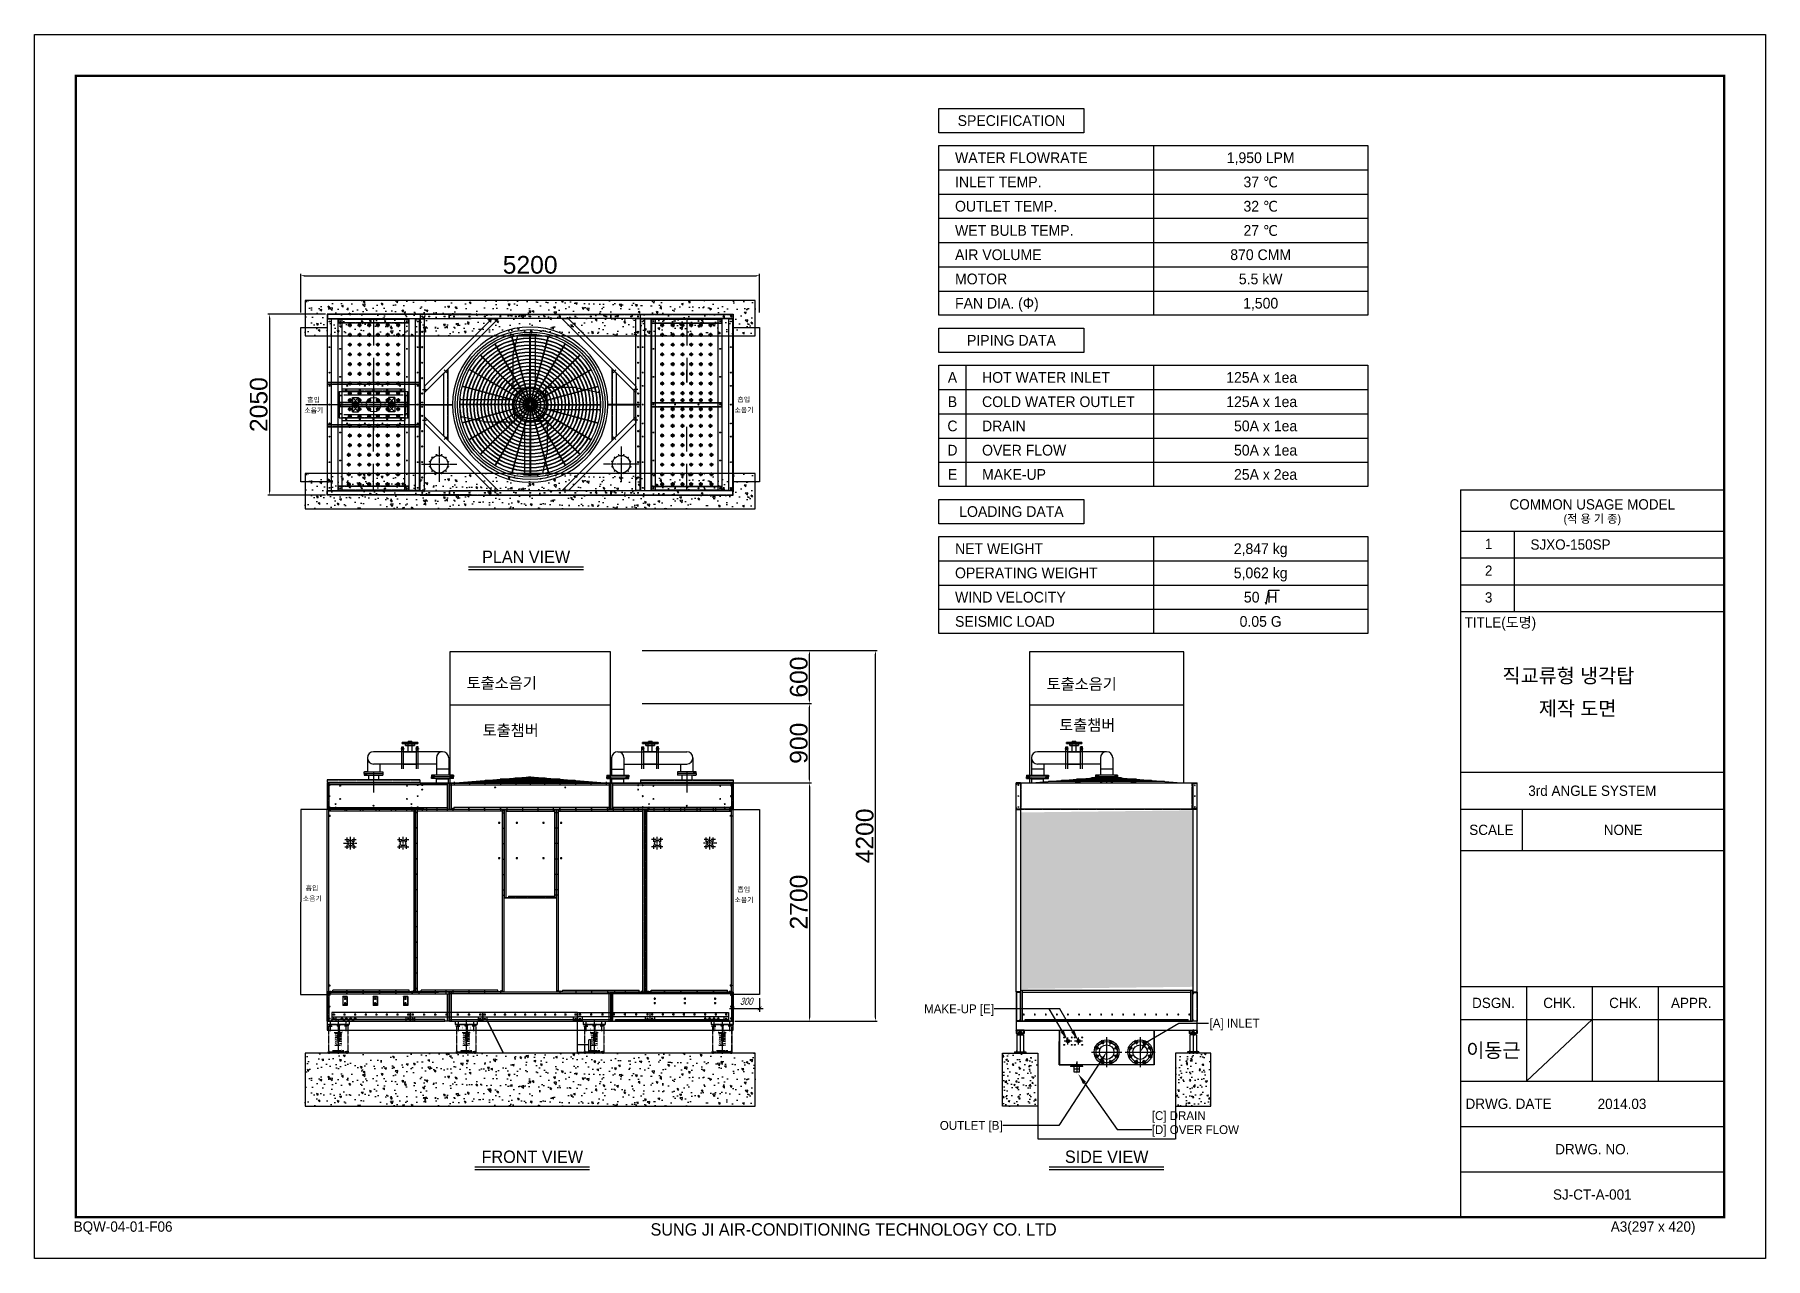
# Model space of a CAD drawing. Header units: millimetres. Extents: x 2760 to 22374, y 2628 to 16497.
import ezdxf
from ezdxf.enums import TextEntityAlignment as Align

# ---------------------------------------------------------------- set-up
doc = ezdxf.new("R2010")
doc.units = ezdxf.units.MM
for name, pattern in [('CENTER', [65, 60, -2, 1, -2]), ('CENTER2', [1.125, 0.75, -0.125, 0.125, -0.125]), ('HIDDEN', [3, 2, -1])]:
    doc.linetypes.add(name, pattern=pattern)
doc.layers.get('DEFPOINTS').update_dxf_attribs({"color": 140})
for name, color, linetype in [('1', 1, 'Continuous'), ('2.위생-급수', 5, 'Continuous'), ('CENTER', 1, 'CENTER'), ('LINE', 7, 'Continuous'), ('냉각탑_box', 1, 'Continuous'), ('냉각탑_dim', 1, 'Continuous'), ('냉각탑_form', 1, 'Continuous'), ('냉각탑_text', 3, 'Continuous'), ('숨은선', 5, 'HIDDEN')]:
    doc.layers.add(name, color=color, linetype=linetype)
doc.styles.add('shoptext', font='', dxfattribs={"width": 0.7, "oblique": 15})
doc.styles.get("Standard").update_dxf_attribs({"font": 'arial.ttf'})
doc.styles.add('돋움', font='Dotum.ttf', dxfattribs={"width": 0.8})
doc.styles.add('서명', font='')
doc.styles.get('shoptext').set_extended_font_data('HY울릉도L')
doc.styles.get('서명').set_extended_font_data('MSugiHeulim')
doc.dimstyles.new('1.40', dxfattribs={"dimscale": 40, "dimtxt": 1, "dimasz": 1, "dimexe": 0.5, "dimexo": 0.5, "dimgap": 0.5, "dimtad": 1, "dimdec": 1, "dimzin": 9, "dimdsep": 46, "dimtxsty": 'Standard', "dimcen": 0, "dimclrd": 2, "dimclre": 2, "dimclrt": 3, "dimadec": 0, "dimazin": 0, "dimtfac": 1, "dimtdec": 1, "dimtmove": 1, "dimatfit": 3, "dimfxl": 1, "dimtolj": 1, "dimtzin": 0, "dimlwd": -1, "dimlwe": -1, "dimarcsym": 0})
doc.dimstyles.new('ISO-25', dxfattribs={"dimtxt": 2.5, "dimasz": 2.5, "dimexe": 1.25, "dimexo": 0.625, "dimtad": 1, "dimtxsty": 'Standard', "dimcen": 2.5, "dimadec": 0, "dimazin": 0, "dimtfac": 1, "dimtmove": 0, "dimatfit": 3, "dimfxl": 1, "dimarcsym": 0})
doc.dimstyles.new('SHOP', dxfattribs={"dimscale": 100, "dimtxt": 2, "dimasz": 1, "dimexe": 1, "dimexo": 1, "dimgap": 1, "dimtad": 1, "dimdec": 0, "dimzin": 11, "dimdsep": 46, "dimtxsty": 'shoptext', "dimblk": 'ARCHTICK', "dimcen": 2, "dimdle": 1, "dimclrd": 240, "dimclre": 240, "dimclrt": 7, "dimadec": 0, "dimazin": 0, "dimtfac": 1, "dimtdec": 0, "dimtix": 1, "dimtmove": 2, "dimatfit": 3, "dimfxl": 1, "dimtolj": 1, "dimtzin": 11, "dimarcsym": 0})
pattern_1 = [(50, (-34607.45, -716.9), (182.18467, -15.9391), [19.05, -209.55]), (355, (-34607.45, -716.9), (-35.2434, 191.05685), [15.24, -167.6406]), (100.45144, (-34592.27, -718.22), (146.94125, 175.11775), [16.19, -178.09024]), (46.1842, (-34607.45, -666.1), (271.079, -42.0423), [28.575, -314.325]), (96.63556, (-34584.86, -669.6), (237.4041, 247.4261), [24.285, -267.1356]), (351.18415, (-34607.45, -666.1), (237.4041, 247.4261), [22.86, -251.4597]), (21, (-34582.05, -678.8), (151.6144, -102.2652), [19.05, -209.55]), (326, (-34582.05, -678.8), (61.802, 184.188), [15.24, -167.64]), (71.45144, (-34569.42, -687.32), (213.4164, 81.92277), [16.19, -178.08994]), (37.5, (-34607.45, -716.894), (3.0886, 84.55504), [0, -165.608, 0, -170.18, 0, -168.275]), (7.5, (-34607.45, -716.89), (66.81966, 100.18057), [0, -97.028, 0, -161.798, 0, -64.135]), (327.5, (-34664.094, -716.894), (135.590595, -5.72874), [0, -63.5, 0, -198.12, 0, -262.89]), (317.5, (-34689.5, -716.89), (148.12918, 25.4265), [0, -82.55, 0, -131.572, 0, -186.69])]

msp = doc.modelspace()

# ---------------------------------------------------------------- texts
at = {"layer": '냉각탑_text'}
for s, height, style, p in [('SPECIFICATION', 121.50608, '돋움', (13830.201, 15523.007)), ('1,950 LPM', 121.5061, '돋움', (16654.516, 15102.359)), ('37 ℃', 121.5061, '돋움', (16654.516, 14827.518)), ('32 ℃', 121.5061, '돋움', (16654.516, 14552.677)), ('27 ℃', 121.5061, '돋움', (16654.516, 14277.836)), ('870 CMM', 121.5061, '돋움', (16654.516, 14002.995)), ('5.5 kW', 121.5061, '돋움', (16654.516, 13728.154)), ('1,500', 121.5061, '돋움', (16654.516, 13453.314)), ('PIPING DATA', 121.50608, '돋움', (13830.201, 13032.665)), ('A', 121.506, '돋움', (13161.903, 12612.017)), ('흡입', 55.6567, '돋움', (5920.907, 12358.049)), ('흡입', 55.6567, '돋움', (10796.448, 12361.041)), ('B', 121.506, '돋움', (13161.903, 12337.176)), ('소음기', 55.6567, '돋움', (5923.957, 12239.758)), ('소음기', 55.6567, '돋움', (10799.498, 12242.75)), ('C', 121.506, '돋움', (13161.903, 12062.335)), ('D', 121.506, '돋움', (13161.903, 11787.494)), ('E', 121.506, '돋움', (13161.903, 11512.653)), ('LOADING DATA', 121.50608, '돋움', (13830.201, 11092.005)), ('PLAN VIEW', 140, '돋움', (8330.582, 10579.2)), ('2,847 kg', 121.5061, '돋움', (16654.516, 10671.357)), ('5,062 kg', 121.5061, '돋움', (16654.516, 10396.516)), ('50  H', 121.5061, '돋움', (16654.516, 10121.675)), ('0.05 G', 121.5061, '돋움', (16654.516, 9846.834)), ('직교류형 냉각탑', 163.3042, '돋움', (20141.562, 9231.434)), ('제작 도면', 163.3042, '돋움', (20245.897, 8860.419)), ('NONE', 116.6458, '돋움', (20763.079, 7484.467)), ('소음기', 55.6567, '돋움', (5907.472, 6706.507)), ('흡입', 55.6567, '돋움', (5904.423, 6824.798)), ('소음기', 55.6567, '돋움', (10799.498, 6690.209)), ('흡입', 55.6567, '돋움', (10796.448, 6808.499)), ('이동근', 163.3042, '서명', (19292.048, 4986.05)), ('FRONT VIEW', 140, '돋움', (8400.779, 3779.756)), ('SIDE VIEW', 140, '돋움', (14909.732, 3779.756)), ('SJ-CT-A-001', 116.64584, '돋움', (20412.833, 3351.571))]:
    msp.add_text(s, height=height, dxfattribs=dict(at, style=style)).set_placement(p, align=Align.MIDDLE_CENTER)
at = {"layer": '냉각탑_text', "style": '돋움'}
for s, height, p in [('WATER FLOWRATE', 121.50608, (13190.995, 15102.359)), ('INLET TEMP.', 121.50608, (13190.995, 14827.518)), ('OUTLET TEMP.', 121.50608, (13190.995, 14552.677)), ('WET BULB TEMP.', 121.50608, (13190.995, 14277.836)), ('AIR VOLUME', 121.5061, (13190.995, 14002.995)), ('MOTOR', 121.5061, (13190.995, 13728.154)), ('FAN DIA. (Φ)', 121.50608, (13190.995, 13453.314)), ('HOT WATER INLET', 121.50608, (13497.329, 12612.017)), ('COLD WATER OUTLET', 121.50608, (13497.329, 12337.176)), ('DRAIN', 121.5061, (13497.329, 12062.335)), ('OVER FLOW', 121.5061, (13497.329, 11787.494)), ('MAKE-UP', 121.5061, (13497.329, 11512.653)), ('NET WEIGHT', 121.5061, (13190.995, 10671.357)), ('SJXO-150SP', 116.6458, (19712.178, 10718.399)), ('OPERATING WEIGHT', 121.50608, (13190.995, 10396.516)), ('WIND VELOCITY', 121.50608, (13190.995, 10121.675)), ('SEISMIC LOAD', 121.50608, (13190.995, 9846.834)), ('[A] INLET', 100, (16075.062, 5294.241)), ('2014.03', 116.6458, (20473.731, 4378.958)), ('[C] DRAIN', 100, (15420.413, 4245.489)), ('[D] OVER FLOW', 100, (15420.413, 4086.761))]:
    msp.add_text(s, height=height, dxfattribs=at).set_placement(p, align=Align.MIDDLE_LEFT)
for s, height, p in [('125A x 1ea', 121.5061, (17068.371, 12612.017)), ('125A x 1ea', 121.5061, (17068.371, 12337.176)), ('50A x 1ea', 121.5061, (17068.371, 12062.335)), ('50A x 1ea', 121.5061, (17068.371, 11787.494)), ('25A x 2ea', 121.5061, (17068.23, 11512.653)), ('토출소음기', 126.6921, (8451.66, 9149.353)), ('토출소음기', 126.6921, (15023.951, 9138.206)), ('토출챔버', 126.6921, (8473.306, 8612.264)), ('토출챔버', 126.6921, (15007.48, 8672.413)), ('MAKE-UP [E]', 100, (13633.082, 5455.746)), ('OUTLET [B]', 100, (13730.9, 4134.761))]:
    msp.add_text(s, height=height, dxfattribs=at).set_placement(p, align=Align.MIDDLE_RIGHT)

# ---------------------------------------------------------------- blocks, each defined once
blk = doc.blocks.new('냉각탑form')
at = {"layer": 'DEFPOINTS'}
blk.add_lwpolyline([(0, 297.07), (420.1, 297.07), (420.1, 0), (0, 0)], close=True, dxfattribs=at)
at = {"layer": '냉각탑_form'}
for p, q in [((346.08, 186.55), (346.08, 10)), ((346.08, 186.55), (410.1, 186.55)), ((346.08, 186.55), (410.1, 186.55)), ((346.08, 176.54), (410.1, 176.54)), ((359.09, 176.54), (359.09, 157.04)), ((346.08, 170.04), (410.1, 170.04)), ((346.08, 163.54), (410.1, 163.54)), ((346.08, 157.04), (410.1, 157.04)), ((346.08, 157.04), (410.1, 157.04)), ((346.08, 118.03), (410.1, 118.03)), ((346.08, 109.03), (410.1, 109.03)), ((361.09, 109.03), (361.09, 99.02)), ((346.08, 99.02), (410.1, 99.02)), ((346.08, 66.02), (410.1, 66.02)), ((362.09, 66.02), (362.09, 43.01)), ((378.09, 66.02), (378.09, 43.01)), ((394.1, 66.02), (394.1, 43.01)), ((346.08, 58.01), (410.1, 58.01)), ((378.09, 58.01), (362.09, 43.01)), ((346.08, 43.01), (410.1, 43.01)), ((346.08, 32.01), (410.1, 32.01)), ((346.08, 21.01), (410.1, 21.01))]:
    blk.add_line(p, q, dxfattribs=at)
at = {"layer": '냉각탑_form', "const_width": 0.5}
blk.add_lwpolyline([(10, 287.07), (10, 10), (410.1, 10), (410.1, 287.07)], close=True, dxfattribs=at)
at = {"layer": '냉각탑_form', "style": '돋움'}
for s, height, p in [('COMMON USAGE MODEL', 2.5006, (378.09, 183.04)), ('(적 용 기 종)', 2, (378.09, 179.54)), ('3rd ANGLE SYSTEM', 2.5006, (378.09, 113.53)), ('SCALE', 2.501, (353.59, 104.03)), ('DSGN.', 2.501, (354.09, 62.02)), ('CHK.', 2.501, (370.09, 62.02)), ('CHK.', 2.501, (386.09, 62.02)), ('APPR.', 2.501, (402.1, 62.02)), ('DRWG. NO.', 2.501, (378.09, 26.51))]:
    blk.add_text(s, height=height, dxfattribs=at).set_placement(p, align=Align.MIDDLE_CENTER)
for s, height, p in [('1', 2.5, (352.02, 172.2)), ('2', 2.5, (352.02, 165.7)), ('3', 2.5, (352.02, 159.2)), ('TITLE(도명)', 2.501, (347.09, 153.14)), ('DRWG. DATE', 2.501, (347.32, 36.29)), ('BQW-04-01-F06', 2.5006, (9.48, 6.47)), ('SUNG JI AIR-CONDITIONING TECHNOLOGY CO. LTD', 3.0007, (149.5, 5.53)), ('A3(297 x 420)', 2.5006, (382.58, 6.47))]:
    blk.add_text(s, height=height, dxfattribs=at).set_placement(p)
blk = doc.blocks.new('A$C259E073D')
for p, q in [((20, 268), (20, 271)), ((20, 271), (110, 271)), ((110, 268), (20, 268)), ((20, 268), (20, 231)), ((110, 231), (20, 231)), ((26, 268), (26, 236)), ((104, 236), (26, 236)), ((104, 218), (26, 218)), ((26, 218), (26, 23)), ((47, 246), (47, 236)), ((65, 236), (47, 236)), ((47, 228), (47, 218)), ((65, 218), (47, 218)), ((52, 249), (78, 249)), ((73, 236), (52, 236)), ((52, 231), (78, 231)), ((73, 218), (52, 218)), ((56, 246), (56, 236)), ((56, 228), (56, 218)), ((59, 249), (59, 263)), ((59, 249), (59, 263)), ((59, 263), (72, 263)), ((59, 218), (59, 231)), ((59, 231), (59, 218)), ((59, 218), (59, 231)), ((60, 263), (60, 249)), ((65, 236), (82, 236)), ((65, 236), (83, 236)), ((65, 218), (65, 23)), ((65, 218), (82, 218)), ((65, 218), (83, 218)), ((71, 263), (71, 249)), ((71, 218), (71, 231)), ((71, 231), (71, 218)), ((71, 218), (71, 231)), ((72, 249), (72, 263)), ((72, 249), (72, 263)), ((74, 246), (74, 236)), ((74, 228), (74, 218)), ((83, 246), (83, 236)), ((83, 228), (83, 218)), ((104, 268), (104, 236)), ((104, 218), (104, 23)), ((110, 268), (110, 271)), ((110, 268), (110, 231)), ((128, 23), (2, 23)), ((2, 23), (2, 9)), ((128, 9), (2, 9)), ((128, 23), (128, 9))]:
    blk.add_line(p, q)
for centre, radius, start, end in [((52, 245), 4.38, 17.2184, 162.7816), ((52, 227), 4.38, 17.2184, 162.7816), ((65, 234), 15, 90.4828, 127.3884), ((65, 216), 15, 90.4828, 127.3884), ((65, 234), 15, 52.6116, 89.5172), ((65, 216), 15, 52.6116, 89.5172), ((78, 245), 4.38, 17.2184, 162.7816), ((78, 227), 4.38, 17.2184, 162.7816)]:
    blk.add_arc(centre, radius, start, end)
at = {"layer": 'CENTER'}
for p, q in [((65, 279), (65, 0)), ((23, 39), (23, 0)), ((107, 39), (107, 0))]:
    blk.add_line(p, q, dxfattribs=at)
blk = doc.blocks.new('A$C62F70F52')
at = {"color": 7}
blk.add_circle((11, 11), 4.5, dxfattribs=at)
at = {"layer": 'CENTER'}
for p, q in [((0, 11), (23, 11)), ((11, 0), (11, 23))]:
    blk.add_line(p, q, dxfattribs=at)
blk = doc.blocks.new('15 3')
at = {"color": 7}
for p, q in [((383600, 68369), (383600, 68039)), ((385430, 68369), (383600, 68369)), ((385430, 68349), (383600, 68349)), ((383620, 68369), (383620, 68039)), ((385410, 68039), (385410, 68369)), ((385430, 68039), (385430, 68369)), ((383600, 68059), (385430, 68059)), ((383600, 68039), (385430, 68039))]:
    blk.add_line(p, q, dxfattribs=at)
at = {"layer": 'CENTER'}
for p, q in [((383592, 68339), (383607, 68339)), ((383638, 68385), (383638, 68356)), ((383818, 68385), (383818, 68356)), ((383998, 68385), (383998, 68356)), ((384178, 68385), (384178, 68356)), ((384851, 68385), (384851, 68356)), ((385031, 68385), (385031, 68356)), ((385211, 68385), (385211, 68356)), ((385391, 68385), (385391, 68356)), ((385422, 68339), (385437, 68339)), ((383593, 68204), (383608, 68204)), ((383593, 68069), (383608, 68069)), ((385423, 68204), (385438, 68204)), ((385423, 68069), (385438, 68069))]:
    blk.add_line(p, q, dxfattribs=at)
at = {"layer": '숨은선', "ltscale": 4}
for p, q in [((385430, 68367), (383600, 68367)), ((383602, 68369), (383602, 68039)), ((385428, 68039), (385428, 68369)), ((383600, 68041), (385430, 68041))]:
    blk.add_line(p, q, dxfattribs=at)
at = {"color": 7}
for p in [(383682, 68102), (383810, 68102), (383938, 68102), (383938, 68052), (383990, 68102), (383990, 68052), (384104, 68102), (384218, 68102), (384332, 68102), (384446, 68102), (384560, 68102), (384674, 68102), (384788, 68102), (384902, 68102), (385016, 68102), (385016, 68052), (385068, 68102), (385068, 68052), (385196, 68102), (385324, 68102)]:
    blk.add_blockref('A$C62F70F52', p, dxfattribs=at)
blk = doc.blocks.new('A$C53C96C0B')
at = {"color": 7}
blk.add_circle((6, 7), 4.5, dxfattribs=at)
at = {"layer": 'CENTER'}
for p, q in [((11, 7), (0, 7)), ((0, 7), (11, 7)), ((6, 13), (6, 0))]:
    blk.add_line(p, q, dxfattribs=at)
blk = doc.blocks.new('12344')
at = {"color": 7}
for p, q in [((451297, 76523), (449914, 76523)), ((449914, 76523), (449914, 76225)), ((449934, 76523), (449934, 76225)), ((451277, 76503), (449934, 76503)), ((450966, 76523), (450964, 76523)), ((450966, 76523), (451297, 76523)), ((451277, 76225), (451277, 76523)), ((451297, 76225), (451297, 76523)), ((451014, 76225), (449914, 76225)), ((449914, 76225), (451297, 76225)), ((449934, 76245), (451277, 76245))]:
    blk.add_line(p, q, dxfattribs=at)
for centre in [(449939, 76498), (450060, 76492), (450818, 76492), (450939, 76498), (450991, 76498), (449939, 76374), (450060, 76342), (450818, 76342), (450939, 76374), (450991, 76448), (449939, 76250), (450010, 76285), (450010, 76245), (450868, 76285), (450868, 76245), (450939, 76250)]:
    blk.add_circle(centre, 4.5, dxfattribs=at)
at = {"layer": 'CENTER'}
for p, q in [((449945, 76498), (449934, 76498)), ((449934, 76498), (449945, 76498)), ((449939, 76505), (449939, 76492)), ((450060, 76499), (450060, 76486)), ((450818, 76499), (450818, 76486)), ((450945, 76498), (450934, 76498)), ((450934, 76498), (450945, 76498)), ((450939, 76505), (450939, 76492)), ((450997, 76498), (450986, 76498)), ((450986, 76498), (450997, 76498)), ((450991, 76505), (450991, 76492)), ((451292, 76498), (451307, 76498)), ((449945, 76374), (449934, 76374)), ((449934, 76374), (449945, 76374)), ((449939, 76381), (449939, 76368)), ((450066, 76492), (450055, 76492)), ((450055, 76492), (450066, 76492)), ((450066, 76342), (450055, 76342)), ((450055, 76342), (450066, 76342)), ((450060, 76349), (450060, 76336)), ((450824, 76492), (450813, 76492)), ((450813, 76492), (450824, 76492)), ((450824, 76342), (450813, 76342)), ((450813, 76342), (450824, 76342)), ((450818, 76349), (450818, 76336)), ((450945, 76374), (450934, 76374)), ((450934, 76374), (450945, 76374)), ((450939, 76381), (450939, 76368)), ((450997, 76448), (450986, 76448)), ((450986, 76448), (450997, 76448)), ((450991, 76455), (450991, 76442)), ((451292, 76374), (451307, 76374)), ((449945, 76250), (449934, 76250)), ((449934, 76250), (449945, 76250)), ((449939, 76257), (449939, 76244)), ((449939, 76240), (449939, 76211)), ((449939, 76240), (449939, 76211)), ((450016, 76285), (450005, 76285)), ((450005, 76285), (450016, 76285)), ((450016, 76245), (450005, 76245)), ((450005, 76245), (450016, 76245)), ((450010, 76292), (450010, 76279)), ((450010, 76252), (450010, 76239)), ((450114, 76240), (450114, 76211)), ((450114, 76240), (450114, 76211)), ((450289, 76240), (450289, 76211)), ((450289, 76240), (450289, 76211)), ((450464, 76240), (450464, 76211)), ((450464, 76240), (450464, 76211)), ((450639, 76240), (450639, 76211)), ((450639, 76240), (450639, 76211)), ((450814, 76240), (450814, 76211)), ((450814, 76240), (450814, 76211)), ((450863, 76285), (450874, 76285)), ((450874, 76285), (450863, 76285)), ((450863, 76245), (450874, 76245)), ((450874, 76245), (450863, 76245)), ((450868, 76292), (450868, 76279)), ((450868, 76252), (450868, 76239)), ((450945, 76250), (450934, 76250)), ((450934, 76250), (450945, 76250)), ((450939, 76257), (450939, 76244)), ((450989, 76240), (450989, 76211)), ((450989, 76240), (450989, 76211)), ((451041, 76240), (451041, 76211)), ((451157, 76240), (451157, 76211)), ((451273, 76240), (451273, 76211)), ((451292, 76250), (451307, 76250))]:
    blk.add_line(p, q, dxfattribs=at)
at = {"layer": '숨은선', "ltscale": 4}
for p, q in [((451297, 76521), (449914, 76521)), ((449916, 76523), (449916, 76225)), ((451295, 76225), (451295, 76523)), ((449914, 76227), (451297, 76227))]:
    blk.add_line(p, q, dxfattribs=at)
at = {"color": 7}
blk.add_blockref('A$C53C96C0B', (450434, 76259), dxfattribs=at)
blk = doc.blocks.new('A$C4D6D55D3')
at = {"color": 7}
blk.add_circle((6, 7), 4.5, dxfattribs=at)
at = {"layer": 'CENTER'}
for p, q in [((0, 7), (11, 7)), ((11, 7), (0, 7)), ((6, 13), (6, 0))]:
    blk.add_line(p, q, dxfattribs=at)
blk = doc.blocks.new('1445')
at = {"color": 7}
for p, q in [((451606, 76149), (451606, 76447)), ((451606, 76447), (453436, 76447)), ((451606, 76447), (451606, 76149)), ((451606, 76427), (453436, 76427)), ((451626, 76447), (451626, 76149)), ((453416, 76447), (453416, 76149)), ((453436, 76149), (453436, 76447)), ((453436, 76447), (453436, 76149)), ((451606, 76149), (453436, 76149)), ((451656, 76169), (451656, 76149)), ((453436, 76169), (451656, 76169))]:
    blk.add_line(p, q, dxfattribs=at)
at = {"layer": 'CENTER'}
for p, q in [((451598, 76422), (451613, 76422)), ((451598, 76298), (451613, 76298)), ((451658, 76462), (451658, 76433)), ((451833, 76462), (451833, 76433)), ((452008, 76462), (452008, 76433)), ((452183, 76462), (452183, 76433)), ((452358, 76462), (452358, 76433)), ((452521, 76462), (452521, 76433)), ((452683, 76462), (452683, 76433)), ((452683, 76462), (452683, 76433)), ((452858, 76462), (452858, 76433)), ((453033, 76462), (453033, 76433)), ((453208, 76462), (453208, 76433)), ((453383, 76462), (453383, 76433)), ((453443, 76422), (453428, 76422)), ((453443, 76298), (453428, 76298)), ((451598, 76174), (451613, 76174)), ((451644, 76166), (451644, 76137)), ((451644, 76166), (451644, 76137)), ((451644, 76164), (451644, 76135)), ((451644, 76164), (451644, 76135)), ((451644, 76164), (451644, 76135)), ((451644, 76164), (451644, 76135)), ((451644, 76164), (451644, 76135)), ((451644, 76164), (451644, 76135)), ((451824, 76164), (451824, 76135)), ((452004, 76164), (452004, 76135)), ((452184, 76164), (452184, 76135)), ((452258, 76164), (452258, 76135)), ((452433, 76164), (452433, 76135)), ((452608, 76164), (452608, 76135)), ((452783, 76164), (452783, 76135)), ((452857, 76164), (452857, 76135)), ((453037, 76164), (453037, 76135)), ((453217, 76164), (453217, 76135)), ((453397, 76164), (453397, 76135)), ((453443, 76174), (453428, 76174))]:
    blk.add_line(p, q, dxfattribs=at)
at = {"layer": '숨은선', "ltscale": 4}
for p, q in [((451606, 76445), (453436, 76445)), ((451608, 76447), (451608, 76149)), ((453434, 76447), (453434, 76149)), ((451606, 76151), (453436, 76151))]:
    blk.add_line(p, q, dxfattribs=at)
at = {"color": 7}
for p in [(452117, 76391), (452913, 76391)]:
    blk.add_blockref('A$C4D6D55D3', p, dxfattribs=at)
blk = doc.blocks.new('A$C6B200768')
for p, q in [((0, 97), (0, 100)), ((50, 100), (0, 100)), ((47, 97), (0, 97)), ((0, 94), (0, 6)), ((50, 94), (0, 94)), ((50, 6), (0, 6)), ((0, 3), (0, 0)), ((47, 3), (0, 3)), ((47, 94), (47, 97)), ((47, 6), (47, 3)), ((50, 100), (50, 0)), ((50, 0), (0, 0))]:
    blk.add_line(p, q)
for centre in [(25, 75), (25, 25)]:
    blk.add_circle(centre, 3)
at = {"layer": 'CENTER'}
for p, q in [((19, 75), (31, 75)), ((19, 25), (31, 25)), ((25, 69), (25, 81)), ((25, 81), (25, 69)), ((25, 31), (25, 19)), ((25, 19), (25, 31))]:
    blk.add_line(p, q, dxfattribs=at)
at = {"layer": '숨은선', "ltscale": 4}
blk.add_line((47, 94), (47, 6), dxfattribs=at)
blk = doc.blocks.new('A$C40482438')
at = {"color": 7}
for p, q in [((241, 541), (241, 41)), ((1291, 541), (241, 541)), ((1291, 41), (1291, 541)), ((241, 41), (1291, 41))]:
    blk.add_line(p, q, dxfattribs=at)
for p, q in [((1291, 521), (241, 521)), ((1291, 61), (241, 61))]:
    blk.add_line(p, q)
for centre in [(266, 504), (391, 396), (456, 456), (466, 504), (611, 456), (666, 504), (766, 456), (866, 504), (921, 456), (1066, 504), (1076, 456), (1141, 396), (1266, 504), (1266, 504), (266, 291), (391, 291), (1141, 291), (1266, 291), (266, 79), (391, 186), (456, 126), (466, 79), (611, 126), (666, 79), (766, 126), (866, 79), (921, 126), (1066, 79), (1076, 126), (1141, 186), (1266, 79)]:
    blk.add_circle(centre, 4.5)
blk.add_circle((766, 291), 82.5, dxfattribs=at)
at = {"layer": 'CENTER'}
for p, q in [((766, 597), (766, 0)), ((258, 504), (273, 504)), ((258, 504), (273, 504)), ((260, 504), (271, 504)), ((260, 504), (271, 504)), ((266, 511), (266, 496)), ((266, 511), (266, 496)), ((266, 498), (266, 509)), ((266, 509), (266, 498)), ((266, 498), (266, 509)), ((266, 509), (266, 498)), ((383, 396), (398, 396)), ((385, 396), (396, 396)), ((391, 404), (391, 389)), ((391, 390), (391, 402)), ((391, 402), (391, 390)), ((448, 456), (463, 456)), ((450, 456), (461, 456)), ((456, 464), (456, 449)), ((456, 450), (456, 462)), ((456, 462), (456, 450)), ((458, 504), (473, 504)), ((460, 504), (471, 504)), ((466, 511), (466, 496)), ((466, 498), (466, 509)), ((466, 509), (466, 498)), ((603, 456), (618, 456)), ((605, 456), (616, 456)), ((611, 464), (611, 449)), ((611, 450), (611, 462)), ((611, 462), (611, 450)), ((658, 504), (673, 504)), ((660, 504), (671, 504)), ((666, 511), (666, 496)), ((666, 498), (666, 509)), ((666, 509), (666, 498)), ((758, 456), (773, 456)), ((760, 456), (771, 456)), ((766, 464), (766, 449)), ((766, 450), (766, 462)), ((766, 462), (766, 450)), ((858, 504), (873, 504)), ((860, 504), (871, 504)), ((866, 511), (866, 496)), ((866, 498), (866, 509)), ((866, 509), (866, 498)), ((913, 456), (928, 456)), ((915, 456), (926, 456)), ((921, 464), (921, 449)), ((921, 450), (921, 462)), ((921, 462), (921, 450)), ((1058, 504), (1073, 504)), ((1060, 504), (1071, 504)), ((1066, 511), (1066, 496)), ((1066, 498), (1066, 509)), ((1066, 509), (1066, 498)), ((1068, 456), (1083, 456)), ((1070, 456), (1081, 456)), ((1076, 464), (1076, 449)), ((1076, 450), (1076, 462)), ((1076, 462), (1076, 450)), ((1133, 396), (1148, 396)), ((1135, 396), (1146, 396)), ((1141, 404), (1141, 389)), ((1141, 390), (1141, 402)), ((1141, 402), (1141, 390)), ((1273, 504), (1258, 504)), ((1258, 504), (1273, 504)), ((1271, 504), (1260, 504)), ((1260, 504), (1271, 504)), ((1266, 511), (1266, 496)), ((1266, 511), (1266, 496)), ((1266, 498), (1266, 509)), ((1266, 509), (1266, 498)), ((1266, 498), (1266, 509)), ((1266, 509), (1266, 498)), ((0, 291), (1531, 291)), ((258, 291), (273, 291)), ((260, 291), (271, 291)), ((266, 284), (266, 299)), ((266, 297), (266, 285)), ((266, 285), (266, 297)), ((383, 291), (398, 291)), ((385, 291), (396, 291)), ((391, 299), (391, 284)), ((391, 285), (391, 297)), ((391, 297), (391, 285)), ((1133, 291), (1148, 291)), ((1135, 291), (1146, 291)), ((1141, 299), (1141, 284)), ((1141, 285), (1141, 297)), ((1141, 297), (1141, 285)), ((1273, 291), (1258, 291)), ((1271, 291), (1260, 291)), ((1266, 284), (1266, 299)), ((1266, 297), (1266, 285)), ((1266, 285), (1266, 297)), ((258, 79), (273, 79)), ((260, 79), (271, 79)), ((266, 71), (266, 86)), ((266, 84), (266, 73)), ((266, 73), (266, 84)), ((383, 186), (398, 186)), ((385, 186), (396, 186)), ((391, 194), (391, 179)), ((391, 180), (391, 192)), ((391, 192), (391, 180)), ((448, 126), (463, 126)), ((450, 126), (461, 126)), ((456, 134), (456, 119)), ((456, 120), (456, 132)), ((456, 132), (456, 120)), ((458, 79), (473, 79)), ((460, 79), (471, 79)), ((466, 71), (466, 86)), ((466, 84), (466, 73)), ((466, 73), (466, 84)), ((603, 126), (618, 126)), ((605, 126), (616, 126)), ((611, 134), (611, 119)), ((611, 120), (611, 132)), ((611, 132), (611, 120)), ((658, 79), (673, 79)), ((660, 79), (671, 79)), ((666, 71), (666, 86)), ((666, 84), (666, 73)), ((666, 73), (666, 84)), ((758, 126), (773, 126)), ((760, 126), (771, 126)), ((766, 134), (766, 119)), ((766, 120), (766, 132)), ((766, 132), (766, 120)), ((858, 79), (873, 79)), ((860, 79), (871, 79)), ((866, 71), (866, 86)), ((866, 84), (866, 73)), ((866, 73), (866, 84)), ((913, 126), (928, 126)), ((915, 126), (926, 126)), ((921, 134), (921, 119)), ((921, 120), (921, 132)), ((921, 132), (921, 120)), ((1058, 79), (1073, 79)), ((1060, 79), (1071, 79)), ((1066, 71), (1066, 86)), ((1066, 84), (1066, 73)), ((1066, 73), (1066, 84)), ((1068, 126), (1083, 126)), ((1070, 126), (1081, 126)), ((1076, 134), (1076, 119)), ((1076, 120), (1076, 132)), ((1076, 132), (1076, 120)), ((1133, 186), (1148, 186)), ((1135, 186), (1146, 186)), ((1141, 194), (1141, 179)), ((1141, 180), (1141, 192)), ((1141, 192), (1141, 180)), ((1258, 79), (1273, 79)), ((1260, 79), (1271, 79)), ((1266, 71), (1266, 86)), ((1266, 84), (1266, 73)), ((1266, 73), (1266, 84))]:
    blk.add_line(p, q, dxfattribs=at)
at = {"layer": '숨은선', "ltscale": 4}
for p, q in [((1291, 539), (241, 539)), ((1291, 43), (241, 43))]:
    blk.add_line(p, q, dxfattribs=at)
blk = doc.blocks.new('*U97')
blk.add_circle((0, 0), 3)
at = {"layer": 'CENTER'}
for p, q in [((-8, 0), (8, 0)), ((-4, 0), (4, 0)), ((0, -5), (0, 5)), ((0, 4), (0, -4)), ((0, -4), (0, 4))]:
    blk.add_line(p, q, dxfattribs=at)
blk = doc.blocks.new('*U98')
at = {"color": 0, "linetype": 'ByBlock', "lineweight": -2}
for p in [(0, 0), (155, 0), (310, 0), (465, 0), (620, 0)]:
    blk.add_blockref('*U97', p, dxfattribs=at)
blk = doc.blocks.new('*U99')
blk.add_circle((0, 0), 3)
at = {"layer": 'CENTER'}
for p, q in [((-8, 0), (8, 0)), ((-4, 0), (4, 0)), ((0, -5), (0, 5)), ((0, 4), (0, -4)), ((0, -4), (0, 4))]:
    blk.add_line(p, q, dxfattribs=at)
blk = doc.blocks.new('*U100')
at = {"color": 0, "linetype": 'ByBlock', "lineweight": -2}
for p in [(0, 0), (155, 0), (310, 0), (465, 0), (620, 0)]:
    blk.add_blockref('*U99', p, dxfattribs=at)
blk = doc.blocks.new('A$C2EC242AE')
at = {"color": 7}
for p, q in [((0, 330), (0, 30)), ((0, 330), (780, 330)), ((30, 360), (30, 0)), ((30, 360), (750, 360)), ((55, 292), (725, 292)), ((55, 290), (725, 290)), ((150, 260), (220, 190)), ((150, 190), (220, 260)), ((630, 260), (560, 190)), ((630, 190), (560, 260)), ((750, 0), (750, 360)), ((780, 30), (780, 330)), ((0, 30), (790, 30)), ((55, 70), (725, 70)), ((55, 68), (725, 68)), ((150, 100), (220, 170)), ((150, 170), (220, 100)), ((630, 100), (560, 170)), ((630, 170), (560, 100)), ((30, 0), (750, 0))]:
    blk.add_line(p, q, dxfattribs=at)
for p, q in [((148, 260), (148, 100)), ((150, 260), (150, 100)), ((630, 260), (630, 100)), ((632, 260), (632, 100))]:
    blk.add_line(p, q)
for points in [[(150, 260), (220, 260), (220, 190), (150, 190)], [(630, 260), (560, 260), (560, 190), (630, 190)], [(150, 100), (220, 100), (220, 170), (150, 170)], [(630, 100), (560, 100), (560, 170), (630, 170)]]:
    blk.add_lwpolyline(points, close=True, dxfattribs=at)
for centre in [(15, 285), (765, 285), (15, 180), (15, 75), (765, 180), (765, 75)]:
    blk.add_circle(centre, 3)
at = {"layer": 'CENTER'}
for p, q in [((8, 285), (23, 285)), ((11, 285), (19, 285)), ((15, 280), (15, 290)), ((15, 289), (15, 281)), ((15, 281), (15, 289)), ((773, 285), (758, 285)), ((769, 285), (761, 285)), ((765, 280), (765, 290)), ((765, 289), (765, 281)), ((765, 281), (765, 289)), ((8, 180), (23, 180)), ((8, 75), (23, 75)), ((11, 180), (19, 180)), ((11, 75), (19, 75)), ((15, 175), (15, 185)), ((15, 184), (15, 176)), ((15, 176), (15, 184)), ((15, 70), (15, 80)), ((15, 79), (15, 71)), ((15, 71), (15, 79)), ((773, 180), (758, 180)), ((773, 75), (758, 75)), ((769, 180), (761, 180)), ((769, 75), (761, 75)), ((765, 175), (765, 185)), ((765, 184), (765, 176)), ((765, 176), (765, 184)), ((765, 70), (765, 80)), ((765, 79), (765, 71)), ((765, 71), (765, 79))]:
    blk.add_line(p, q, dxfattribs=at)
at = {"layer": '숨은선', "ltscale": 4}
for p, q in [((750, 332), (30, 332)), ((752, 305), (752, 55)), ((750, 32), (30, 32))]:
    blk.add_line(p, q, dxfattribs=at)
at = {"color": 7}
blk.add_blockref('*U98', (80, 345), dxfattribs=at)
at = {"color": 7, "xscale": -1, "rotation": 180}
blk.add_blockref('*U100', (80, 15), dxfattribs=at)
blk = doc.blocks.new('A$C79BC46FD')
blk.add_circle((9, 8), 4.5)
blk.add_circle((9, 8), 4.5)
blk.add_circle((9, 8), 4.5)
blk.add_circle((9, 8), 4.5)
at = {"layer": 'CENTER'}
for p, q in [((17, 8), (0, 8)), ((9, 0), (9, 15)), ((9, 0), (9, 15)), ((9, 0), (9, 15)), ((9, 0), (9, 15))]:
    blk.add_line(p, q, dxfattribs=at)
blk = doc.blocks.new('*U114')
blk.add_circle((0, 0), 2)
blk.add_circle((0, 0), 2)
blk.add_circle((0, 0), 2)
blk.add_circle((0, 0), 2)
at = {"layer": 'CENTER'}
for p, q in [((4, 0), (-4, 0)), ((0, 3), (0, -3)), ((0, 3), (0, -3)), ((0, 3), (0, -3)), ((0, 3), (0, -3))]:
    blk.add_line(p, q, dxfattribs=at)
blk = doc.blocks.new('*U116')
at = {"color": 0, "linetype": 'ByBlock', "lineweight": -2, "transparency": 16777216}
for p, rotation in [((336577, 109248), 269.9999999999999), ((336482, 109193), 329.9999999999999), ((336482, 109083), 29.99999999999998), ((336522, 109233), 299.9999999999999), ((336632, 109233), 239.9999999999999), ((336672, 109193), 209.9999999999999), ((336672, 109083), 150), ((336687, 109138), 180), ((336522, 109043), 59.99999999999996), ((336577, 109028), 89.99999999999997), ((336632, 109043), 119.9999999999999)]:
    blk.add_blockref('*U114', p, dxfattribs=dict(at, rotation=rotation))
blk.add_blockref('*U114', (336467, 109138), dxfattribs=at)
blk = doc.blocks.new('A$C53FC5966')
at = {"color": 7}
for p, q in [((890, 50), (0, 50)), ((0, 50), (0, 0)), ((890, 0), (890, 50)), ((0, 0), (890, 0))]:
    blk.add_line(p, q, dxfattribs=at)
blk = doc.blocks.new('A$C14574773')
at = {"color": 7}
for p, q in [((0, 50), (0, 0)), ((50, 0), (50, 50)), ((840, 50), (840, 0)), ((890, 0), (890, 50)), ((0, 0), (50, 0)), ((840, 0), (890, 0))]:
    blk.add_line(p, q, dxfattribs=at)
blk.add_blockref('A$C53FC5966', (0, 50), dxfattribs=at)
blk = doc.blocks.new('*U89')
blk.add_circle((0, 0), 3)
at = {"layer": 'CENTER'}
for p, q in [((-11, 0), (11, 0)), ((-11, 0), (11, 0)), ((-8, 0), (8, 0)), ((-8, 0), (8, 0)), ((-8, 0), (8, 0)), ((-8, 0), (8, 0)), ((0, 11), (0, -11)), ((0, 11), (0, -11)), ((0, 11), (0, -11)), ((0, 8), (0, -8)), ((0, 8), (0, -8)), ((0, 8), (0, -8)), ((0, 8), (0, -8))]:
    blk.add_line(p, q, dxfattribs=at)
blk = doc.blocks.new('*U90')
at = {"color": 0, "linetype": 'ByBlock', "lineweight": -2}
for p in [(0, 0), (120, 0), (240, 0), (360, 0), (480, 0), (600, 0), (720, 0), (840, 0)]:
    blk.add_blockref('*U89', p, dxfattribs=at)
blk = doc.blocks.new('12345')
at = {"color": 7}
for p, q in [((419561, 46784), (418671, 46784)), ((418671, 46784), (418671, 46734)), ((418671, 46734), (419561, 46734)), ((419561, 46734), (419561, 46784))]:
    blk.add_line(p, q, dxfattribs=at)
for p, q in [((418671, 46684), (418721, 46684)), ((418671, 46684), (418721, 46684)), ((418671, 46684), (418721, 46684)), ((419561, 46684), (419511, 46684))]:
    blk.add_line(p, q)
for centre in [(418696, 46709), (419536, 46709)]:
    blk.add_circle(centre, 3)
at = {"layer": 'CENTER'}
for p, q in [((418685, 46709), (418708, 46709)), ((418685, 46709), (418708, 46709)), ((418689, 46709), (418704, 46709)), ((418689, 46709), (418704, 46709)), ((418689, 46709), (418704, 46709)), ((418689, 46709), (418704, 46709)), ((418696, 46720), (418696, 46698)), ((418696, 46720), (418696, 46698)), ((418696, 46720), (418696, 46698)), ((418696, 46716), (418696, 46701)), ((418696, 46716), (418696, 46701)), ((418696, 46716), (418696, 46701)), ((418696, 46716), (418696, 46701)), ((419525, 46709), (419548, 46709)), ((419525, 46709), (419548, 46709)), ((419536, 46720), (419536, 46698)), ((419536, 46720), (419536, 46698)), ((419536, 46720), (419536, 46698))]:
    blk.add_line(p, q, dxfattribs=at)
at = {"color": 7}
for name, p in [('A$C14574773', (418671, 46684)), ('*U90', (418696, 46759))]:
    blk.add_blockref(name, p, dxfattribs=at)
blk = doc.blocks.new('zzf1')
at = {"color": 7}
for p, q in [((390044, 48422), (389228, 48422)), ((389228, 48422), (389228, 48372)), ((390044, 48422), (389228, 48422)), ((389228, 48422), (389228, 48372)), ((389228, 48372), (390044, 48372)), ((389228, 48372), (390044, 48372)), ((389228, 48372), (389228, 48322)), ((389228, 48322), (389278, 48322)), ((389278, 48322), (389278, 48372)), ((389994, 48372), (389994, 48322)), ((389994, 48322), (390044, 48322)), ((390044, 48322), (390044, 48422))]:
    blk.add_line(p, q, dxfattribs=at)
for p, q in [((389228, 48322), (389278, 48322)), ((389228, 48322), (389278, 48322)), ((389228, 48322), (389278, 48322)), ((390044, 48322), (389994, 48322))]:
    blk.add_line(p, q)
for centre in [(389253, 48397), (389253, 48347), (389381, 48397), (389509, 48397), (389636, 48397), (389763, 48397), (389891, 48397), (390019, 48397), (390019, 48397), (390019, 48347)]:
    blk.add_circle(centre, 3)
at = {"layer": 'CENTER'}
for p, q in [((389242, 48397), (389264, 48397)), ((389242, 48397), (389264, 48397)), ((389242, 48347), (389264, 48347)), ((389242, 48347), (389264, 48347)), ((389246, 48397), (389261, 48397)), ((389246, 48397), (389261, 48397)), ((389246, 48397), (389261, 48397)), ((389246, 48397), (389261, 48397)), ((389246, 48347), (389261, 48347)), ((389246, 48347), (389261, 48347)), ((389246, 48347), (389261, 48347)), ((389246, 48347), (389261, 48347)), ((389253, 48408), (389253, 48385)), ((389253, 48408), (389253, 48385)), ((389253, 48408), (389253, 48385)), ((389253, 48404), (389253, 48389)), ((389253, 48404), (389253, 48389)), ((389253, 48404), (389253, 48389)), ((389253, 48404), (389253, 48389)), ((389253, 48358), (389253, 48335)), ((389253, 48358), (389253, 48335)), ((389253, 48358), (389253, 48335)), ((389253, 48354), (389253, 48339)), ((389253, 48354), (389253, 48339)), ((389253, 48354), (389253, 48339)), ((389253, 48354), (389253, 48339)), ((389370, 48397), (389392, 48397)), ((389370, 48397), (389392, 48397)), ((389374, 48397), (389389, 48397)), ((389374, 48397), (389389, 48397)), ((389374, 48397), (389389, 48397)), ((389374, 48397), (389389, 48397)), ((389381, 48408), (389381, 48385)), ((389381, 48408), (389381, 48385)), ((389381, 48408), (389381, 48385)), ((389381, 48404), (389381, 48389)), ((389381, 48404), (389381, 48389)), ((389381, 48404), (389381, 48389)), ((389381, 48404), (389381, 48389)), ((389498, 48397), (389520, 48397)), ((389498, 48397), (389520, 48397)), ((389502, 48397), (389517, 48397)), ((389502, 48397), (389517, 48397)), ((389502, 48397), (389517, 48397)), ((389502, 48397), (389517, 48397)), ((389509, 48408), (389509, 48385)), ((389509, 48408), (389509, 48385)), ((389509, 48408), (389509, 48385)), ((389509, 48404), (389509, 48389)), ((389509, 48404), (389509, 48389)), ((389509, 48404), (389509, 48389)), ((389509, 48404), (389509, 48389)), ((389625, 48397), (389647, 48397)), ((389625, 48397), (389647, 48397)), ((389629, 48397), (389644, 48397)), ((389629, 48397), (389644, 48397)), ((389629, 48397), (389644, 48397)), ((389629, 48397), (389644, 48397)), ((389636, 48408), (389636, 48386)), ((389636, 48408), (389636, 48386)), ((389636, 48408), (389636, 48386)), ((389636, 48404), (389636, 48389)), ((389636, 48404), (389636, 48389)), ((389636, 48404), (389636, 48389)), ((389636, 48404), (389636, 48389)), ((389752, 48397), (389774, 48397)), ((389752, 48397), (389774, 48397)), ((389756, 48397), (389771, 48397)), ((389756, 48397), (389771, 48397)), ((389756, 48397), (389771, 48397)), ((389756, 48397), (389771, 48397)), ((389763, 48408), (389763, 48385)), ((389763, 48408), (389763, 48385)), ((389763, 48408), (389763, 48385)), ((389763, 48404), (389763, 48389)), ((389763, 48404), (389763, 48389)), ((389763, 48404), (389763, 48389)), ((389763, 48404), (389763, 48389)), ((389880, 48397), (389902, 48397)), ((389880, 48397), (389902, 48397)), ((389884, 48397), (389899, 48397)), ((389884, 48397), (389899, 48397)), ((389884, 48397), (389899, 48397)), ((389884, 48397), (389899, 48397)), ((389891, 48408), (389891, 48386)), ((389891, 48408), (389891, 48386)), ((389891, 48408), (389891, 48386)), ((389891, 48404), (389891, 48389)), ((389891, 48404), (389891, 48389)), ((389891, 48404), (389891, 48389)), ((389891, 48404), (389891, 48389)), ((390008, 48397), (390030, 48397)), ((390008, 48397), (390030, 48397)), ((390008, 48397), (390030, 48397)), ((390008, 48397), (390030, 48397)), ((390008, 48347), (390030, 48347)), ((390008, 48347), (390030, 48347)), ((390012, 48397), (390027, 48397)), ((390012, 48397), (390027, 48397)), ((390012, 48397), (390027, 48397)), ((390012, 48397), (390027, 48397)), ((390019, 48408), (390019, 48385)), ((390019, 48408), (390019, 48385)), ((390019, 48408), (390019, 48385)), ((390019, 48408), (390019, 48385)), ((390019, 48408), (390019, 48385)), ((390019, 48408), (390019, 48385)), ((390019, 48404), (390019, 48389)), ((390019, 48404), (390019, 48389)), ((390019, 48404), (390019, 48389)), ((390019, 48404), (390019, 48389)), ((390019, 48358), (390019, 48335)), ((390019, 48358), (390019, 48335)), ((390019, 48358), (390019, 48335))]:
    blk.add_line(p, q, dxfattribs=at)
blk = doc.blocks.new('aasdg1')
at = {"color": 7}
for p, q in [((394169, 46207), (393093, 46207)), ((393093, 46207), (393093, 46157)), ((394169, 46207), (393093, 46207)), ((393093, 46207), (393093, 46157)), ((393093, 46157), (394169, 46157)), ((393093, 46157), (394169, 46157)), ((393093, 46157), (393093, 46107)), ((393093, 46107), (393143, 46107)), ((393143, 46107), (393143, 46157)), ((394119, 46157), (394119, 46107)), ((394119, 46107), (394169, 46107)), ((394169, 46157), (394169, 46207)), ((394169, 46107), (394169, 46157))]:
    blk.add_line(p, q, dxfattribs=at)
for p, q in [((393093, 46107), (393143, 46107)), ((393093, 46107), (393143, 46107)), ((393093, 46107), (393143, 46107)), ((394169, 46107), (394119, 46107))]:
    blk.add_line(p, q)
for centre in [(393118, 46182), (393118, 46132), (393118, 46132), (393232, 46182), (393346, 46182), (393460, 46182), (393574, 46182), (393688, 46182), (393802, 46182), (393916, 46182), (394030, 46182), (394144, 46182), (394144, 46132), (394144, 46132)]:
    blk.add_circle(centre, 3)
at = {"layer": 'CENTER'}
for p, q in [((393107, 46182), (393129, 46182)), ((393107, 46182), (393129, 46182)), ((393107, 46132), (393129, 46132)), ((393107, 46132), (393129, 46132)), ((393107, 46132), (393129, 46132)), ((393107, 46132), (393129, 46132)), ((393110, 46132), (393125, 46132)), ((393110, 46132), (393125, 46132)), ((393110, 46132), (393125, 46132)), ((393110, 46132), (393125, 46132)), ((393118, 46193), (393118, 46170)), ((393118, 46193), (393118, 46170)), ((393118, 46193), (393118, 46170)), ((393118, 46143), (393118, 46120)), ((393118, 46143), (393118, 46120)), ((393118, 46143), (393118, 46120)), ((393118, 46143), (393118, 46120)), ((393118, 46143), (393118, 46120)), ((393118, 46143), (393118, 46120)), ((393118, 46139), (393118, 46124)), ((393118, 46139), (393118, 46124)), ((393118, 46139), (393118, 46124)), ((393118, 46139), (393118, 46124)), ((393221, 46182), (393243, 46182)), ((393221, 46182), (393243, 46182)), ((393232, 46193), (393232, 46170)), ((393232, 46193), (393232, 46170)), ((393232, 46193), (393232, 46170)), ((393335, 46182), (393357, 46182)), ((393335, 46182), (393357, 46182)), ((393346, 46193), (393346, 46170)), ((393346, 46193), (393346, 46170)), ((393346, 46193), (393346, 46170)), ((393449, 46182), (393471, 46182)), ((393449, 46182), (393471, 46182)), ((393460, 46193), (393460, 46170)), ((393460, 46193), (393460, 46170)), ((393460, 46193), (393460, 46170)), ((393563, 46182), (393585, 46182)), ((393563, 46182), (393585, 46182)), ((393574, 46193), (393574, 46170)), ((393574, 46193), (393574, 46170)), ((393574, 46193), (393574, 46170)), ((393677, 46182), (393699, 46182)), ((393677, 46182), (393699, 46182)), ((393688, 46193), (393688, 46170)), ((393688, 46193), (393688, 46170)), ((393688, 46193), (393688, 46170)), ((393791, 46182), (393813, 46182)), ((393791, 46182), (393813, 46182)), ((393802, 46193), (393802, 46170)), ((393802, 46193), (393802, 46170)), ((393802, 46193), (393802, 46170)), ((393905, 46182), (393927, 46182)), ((393905, 46182), (393927, 46182)), ((393916, 46193), (393916, 46170)), ((393916, 46193), (393916, 46170)), ((393916, 46193), (393916, 46170)), ((394019, 46182), (394041, 46182)), ((394019, 46182), (394041, 46182)), ((394030, 46193), (394030, 46170)), ((394030, 46193), (394030, 46170)), ((394030, 46193), (394030, 46170)), ((394155, 46182), (394133, 46182)), ((394155, 46182), (394133, 46182)), ((394133, 46132), (394155, 46132)), ((394133, 46132), (394155, 46132)), ((394144, 46193), (394144, 46170)), ((394144, 46193), (394144, 46170)), ((394144, 46193), (394144, 46170)), ((394144, 46143), (394144, 46120)), ((394144, 46143), (394144, 46120)), ((394144, 46143), (394144, 46120))]:
    blk.add_line(p, q, dxfattribs=at)
blk = doc.blocks.new('A$C689E714F')
at = {"layer": 'CENTER'}
blk.add_line((0, 30), (0, 0), dxfattribs=at)
blk = doc.blocks.new('A$C0D98618E')
for p, q in [((0, 0), (0, 330)), ((0, 0), (0, 330)), ((0, 330), (0, 0)), ((0, 0), (0, 330)), ((0, 0), (0, 330)), ((0, 330), (0, 0)), ((0, 330), (1262, 330)), ((20, 330), (20, 0)), ((20, 330), (20, 0)), ((20, 310), (1383, 310)), ((1363, 0), (1363, 310)), ((1333, 0), (0, 0)), ((1333, 0), (0, 0)), ((0, 0), (1333, 0)), ((1333, 20), (50, 20)), ((52, 0), (102, 0)), ((52, 0), (102, 0)), ((52, 0), (102, 0)), ((179, 20), (204, 20)), ((229, 20), (254, 20)), ((279, 20), (304, 20)), ((942, 0), (892, 0)), ((944, 0), (994, 0))]:
    blk.add_line(p, q)
at = {"color": 7}
for p, q in [((1383, 330), (0, 330)), ((0, 330), (0, 0)), ((1383, 330), (1383, 0)), ((1383, 0), (1383, 330)), ((0, 0), (50, 0)), ((50, 0), (50, 20)), ((1333, 0), (1333, 20)), ((1383, 0), (1333, 0))]:
    blk.add_line(p, q, dxfattribs=at)
for centre, radius in [((25, 300), 4.5), ((25, 165), 4.5), ((25, 30), 4.5), ((167, 30), 9), ((217, 30), 9), ((267, 30), 9), ((317, 30), 9)]:
    blk.add_circle(centre, radius)
at = {"layer": 'CENTER'}
for p, q in [((17, 300), (32, 300)), ((17, 300), (32, 300)), ((25, 308), (25, 293)), ((25, 308), (25, 293)), ((17, 165), (32, 165)), ((17, 165), (32, 165)), ((17, 30), (32, 30)), ((17, 30), (32, 30)), ((25, 173), (25, 158)), ((25, 173), (25, 158)), ((25, 37), (25, 23)), ((25, 37), (25, 23)), ((177, 30), (157, 30)), ((167, 40), (167, 20)), ((227, 30), (207, 30)), ((217, 40), (217, 20)), ((277, 30), (257, 30)), ((267, 40), (267, 20)), ((327, 30), (307, 30)), ((317, 40), (317, 20))]:
    blk.add_line(p, q, dxfattribs=at)
at = {"layer": '숨은선', "ltscale": 4}
for p, q in [((2, 330), (2, 2)), ((2, 330), (2, 2)), ((1381, 0), (1381, 330)), ((1248, 2), (0, 2)), ((1248, 2), (0, 2))]:
    blk.add_line(p, q, dxfattribs=at)
at = {"color": 7}
for name, p in [('A$C689E714F', (37, 315)), ('A$C62F70F52', (191, 244)), ('A$C62F70F52', (191, 194)), ('A$C689E714F', (222, 315)), ('A$C689E714F', (407, 315)), ('A$C62F70F52', (534, 244)), ('A$C62F70F52', (534, 194)), ('A$C689E714F', (592, 315)), ('A$C689E714F', (777, 315)), ('A$C62F70F52', (877, 244)), ('A$C62F70F52', (877, 194)), ('A$C689E714F', (962, 315)), ('A$C689E714F', (1039, 315)), ('A$C689E714F', (1224, 315)), ('A$C689E714F', (1345, 315)), ('A$C62F70F52', (66, 64)), ('A$C62F70F52', (66, 14)), ('A$C62F70F52', (186, 64)), ('A$C62F70F52', (306, 64)), ('A$C62F70F52', (426, 64)), ('A$C62F70F52', (546, 64)), ('A$C62F70F52', (666, 64)), ('A$C62F70F52', (786, 64)), ('A$C62F70F52', (906, 64)), ('A$C62F70F52', (906, 14)), ('A$C62F70F52', (958, 64)), ('A$C62F70F52', (958, 14)), ('A$C62F70F52', (1086, 64)), ('A$C62F70F52', (1214, 64)), ('A$C62F70F52', (1341, 64))]:
    blk.add_blockref(name, p, dxfattribs=at)
blk = doc.blocks.new('*U69')
blk.add_circle((0, 0), 4.5)
at = {"layer": 'CENTER'}
for p, q in [((7.5, 0), (-7.5, 0)), ((0, -7.5), (0, 7.5))]:
    blk.add_line(p, q, dxfattribs=at)
blk = doc.blocks.new('*U70')
at = {"color": 0, "linetype": 'ByBlock', "lineweight": -2}
for p in [(0, 0), (125, 0), (250, 0), (375, 0), (500, 0), (625, 0), (750, 0), (875, 0), (1000, 0), (1125, 0), (1250, 0), (1375, 0), (1500, 0), (1625, 0), (1750, 0), (1875, 0)]:
    blk.add_blockref('*U69', p, dxfattribs=at)
blk = doc.blocks.new('A$C17D5129A')
for p, q in [((0, 353), (1946, 353)), ((0, 0), (0, 353)), ((20, 0), (20, 353)), ((20, 330), (1926, 330)), ((1926, 0), (1926, 353)), ((1946, 0), (1946, 353)), ((50, 20), (1896, 20)), ((50, 0), (50, 20)), ((1896, 0), (1896, 20)), ((0, 0), (1946, 0))]:
    blk.add_line(p, q)
at = {"layer": '숨은선', "ltscale": 4}
for p, q in [((0, 353), (1946, 353)), ((0, 2), (1946, 2))]:
    blk.add_line(p, q, dxfattribs=at)
at = {"color": 7, "xscale": -1}
blk.add_blockref('*U70', (1910, 75), dxfattribs=at)
blk = doc.blocks.new('A$C2E575AFE')
at = {"color": 7}
for p, q in [((0, 0), (0, 2068)), ((0, 2068), (50, 2068)), ((50, 2068), (50, 0)), ((50, 0), (0, 0))]:
    blk.add_line(p, q, dxfattribs=at)
blk = doc.blocks.new('A$C09BE369D')
for p, q in [((0, 330), (0, 0)), ((0, 330), (50, 330)), ((46, 326), (0, 326)), ((2, 328), (2, 326)), ((48, 328), (2, 328)), ((46, 326), (46, 308)), ((46, 308), (50, 308)), ((48, 328), (48, 310)), ((48, 310), (50, 310)), ((50, 310), (50, 330)), ((50, 22), (50, 308)), ((46, 4), (0, 4)), ((2, 4), (2, 2)), ((2, 2), (48, 2)), ((46, 4), (46, 22)), ((46, 22), (50, 22)), ((48, 2), (48, 20)), ((48, 20), (50, 20)), ((50, 0), (50, 20)), ((0, 0), (50, 0))]:
    blk.add_line(p, q)
at = {"layer": '숨은선', "ltscale": 4}
blk.add_line((2, 326), (2, 4), dxfattribs=at)
blk = doc.blocks.new('A$C3D863C13')
for p, q in [((50, 298), (0, 298)), ((0, 278), (0, 298)), ((2, 278), (0, 278)), ((4, 276), (0, 276)), ((0, 22), (0, 276)), ((2, 296), (2, 278)), ((2, 296), (48, 296)), ((4, 294), (4, 276)), ((4, 294), (50, 294)), ((48, 296), (48, 294)), ((50, 298), (50, 0)), ((4, 22), (0, 22)), ((0, 0), (0, 20)), ((2, 20), (0, 20)), ((2, 2), (2, 20)), ((48, 2), (2, 2)), ((4, 4), (4, 22)), ((4, 4), (50, 4)), ((48, 4), (48, 2)), ((50, 0), (0, 0))]:
    blk.add_line(p, q)
for centre in [(25, 273), (25, 273), (25, 273), (25, 273), (25, 149), (25, 149), (25, 149), (25, 149), (25, 25), (25, 25), (25, 25), (25, 25)]:
    blk.add_circle(centre, 3)
at = {"layer": 'CENTER'}
for p, q in [((30, 273), (20, 273)), ((30, 273), (20, 273)), ((30, 273), (20, 273)), ((30, 273), (20, 273)), ((25, 268), (25, 278)), ((25, 278), (25, 268)), ((25, 278), (25, 268)), ((25, 278), (25, 268)), ((30, 149), (20, 149)), ((30, 149), (20, 149)), ((30, 149), (20, 149)), ((30, 149), (20, 149)), ((30, 25), (20, 25)), ((30, 25), (20, 25)), ((30, 25), (20, 25)), ((30, 25), (20, 25)), ((25, 144), (25, 154)), ((25, 154), (25, 144)), ((25, 154), (25, 144)), ((25, 154), (25, 144)), ((25, 20), (25, 30)), ((25, 30), (25, 20)), ((25, 30), (25, 20)), ((25, 30), (25, 20))]:
    blk.add_line(p, q, dxfattribs=at)
at = {"layer": '숨은선', "ltscale": 4}
blk.add_line((48, 294), (48, 4), dxfattribs=at)
blk = doc.blocks.new('A$C68B2008B')
at = {"color": 7}
for p, q in [((5, 298), (1951, 298)), ((5, 0), (5, 298)), ((1951, 298), (1951, 0)), ((1951, 0), (5, 0))]:
    blk.add_line(p, q, dxfattribs=at)
at = {"layer": 'CENTER'}
for p, q in [((0, 273), (10, 273)), ((1946, 273), (1956, 273)), ((0, 149), (10, 149)), ((0, 25), (10, 25)), ((1946, 149), (1956, 149)), ((1946, 25), (1956, 25))]:
    blk.add_line(p, q, dxfattribs=at)
at = {"layer": '숨은선', "ltscale": 4}
for p, q in [((1951, 296), (5, 296)), ((7, 298), (7, 0)), ((1949, 0), (1949, 298)), ((5, 2), (1951, 2))]:
    blk.add_line(p, q, dxfattribs=at)
blk = doc.blocks.new('A$C0A49067A')
for p, q in [((5, 1001), (5, 0)), ((5, 1001), (597, 1001)), ((25, 1001), (25, 0)), ((25, 981), (577, 981)), ((577, 1001), (577, 0)), ((597, 1001), (597, 0)), ((55, 20), (55, 0)), ((55, 20), (577, 20)), ((5, 0), (597, 0))]:
    blk.add_line(p, q)
for centre in [(151, 849), (151, 849), (151, 849), (151, 849), (451, 849), (451, 849), (451, 849), (451, 849), (151, 449), (151, 449), (151, 449), (151, 449), (451, 449), (451, 449), (451, 449), (451, 449)]:
    blk.add_circle(centre, 6)
at = {"layer": 'CENTER'}
for p, q in [((38, 1016), (38, 986)), ((213, 1016), (213, 986)), ((388, 1016), (388, 986)), ((563, 1016), (563, 986)), ((10, 964), (0, 964)), ((10, 789), (0, 789)), ((161, 849), (141, 849)), ((161, 849), (141, 849)), ((161, 849), (141, 849)), ((161, 849), (141, 849)), ((151, 839), (151, 859)), ((151, 859), (151, 839)), ((151, 859), (151, 839)), ((151, 859), (151, 839)), ((461, 849), (441, 849)), ((461, 849), (441, 849)), ((461, 849), (441, 849)), ((461, 849), (441, 849)), ((451, 839), (451, 859)), ((451, 859), (451, 839)), ((451, 859), (451, 839)), ((451, 859), (451, 839)), ((592, 964), (602, 964)), ((592, 789), (602, 789)), ((10, 614), (0, 614)), ((592, 614), (602, 614)), ((10, 439), (0, 439)), ((161, 449), (141, 449)), ((161, 449), (141, 449)), ((161, 449), (141, 449)), ((161, 449), (141, 449)), ((151, 439), (151, 459)), ((151, 459), (151, 439)), ((151, 459), (151, 439)), ((151, 459), (151, 439)), ((461, 449), (441, 449)), ((461, 449), (441, 449)), ((461, 449), (441, 449)), ((461, 449), (441, 449)), ((451, 439), (451, 459)), ((451, 459), (451, 439)), ((451, 459), (451, 439)), ((451, 459), (451, 439)), ((592, 439), (602, 439)), ((10, 264), (0, 264)), ((592, 264), (602, 264)), ((10, 89), (0, 89)), ((10, 29), (0, 29)), ((592, 89), (602, 89)), ((592, 29), (602, 29))]:
    blk.add_line(p, q, dxfattribs=at)
at = {"layer": '숨은선', "ltscale": 4}
for p, q in [((595, 1001), (595, 0)), ((5, 2), (597, 2))]:
    blk.add_line(p, q, dxfattribs=at)
blk = doc.blocks.new('A$C036B6841')
at = {"color": 3}
for p, q in [((0, 0), (650, 53)), ((1153, 11), (147, 11)), ((1040, 21), (260, 21)), ((650, 53), (379, 0)), ((910, 32), (390, 32)), ((780, 42), (520, 42)), ((650, 53), (601, 0)), ((650, 53), (1300, 0)), ((650, 53), (699, 0)), ((650, 53), (921, 0))]:
    blk.add_line(p, q, dxfattribs=at)
at = {"layer": 'DEFPOINTS'}
blk.add_line((650, 53), (650, 0), dxfattribs=at)
blk = doc.blocks.new('A$C787E7701')
at = {"color": 7}
for centre, radius in [((171, 171), 140), ((60, 217), 15), ((60, 217), 8.5), ((171, 171), 82.6), ((125, 282), 15), ((125, 282), 8.5), ((217, 282), 15), ((217, 282), 8.5), ((282, 217), 15), ((282, 217), 8.5), ((60, 125), 15), ((60, 125), 8.5), ((125, 60), 15), ((125, 60), 8.5), ((217, 60), 15), ((217, 60), 8.5), ((282, 125), 15), ((282, 125), 8.5)]:
    blk.add_circle(centre, radius, dxfattribs=at)
for centre, start, end in [((60, 217), 318.0288, 266.9712), ((125, 282), 273.0288, 221.9712), ((217, 282), 228.0288, 176.9712), ((282, 217), 183.0288, 131.9712), ((60, 125), 3.0288, 311.9712), ((125, 60), 48.0288, 356.9712), ((217, 60), 93.0288, 41.9712), ((282, 125), 138.0288, 86.9712)]:
    blk.add_arc(centre, 10, start, end, dxfattribs=at)
at = {"layer": '1'}
for p, q in [((85, 207), (35, 227)), ((135, 257), (115, 306)), ((171, 342), (171, 0)), ((207, 257), (227, 306)), ((257, 207), (306, 227)), ((0, 171), (342, 171)), ((85, 135), (35, 115)), ((135, 85), (115, 35)), ((207, 85), (227, 35)), ((257, 135), (306, 115))]:
    blk.add_line(p, q, dxfattribs=at)
blk.add_circle((171, 171), 120, dxfattribs=at)
blk = doc.blocks.new('A$C0E7A176C')
for p, q in [((0, 372), (0, 334)), ((0, 372), (250, 372)), ((0, 334), (250, 334)), ((7, 315), (55, 315)), ((45, 321), (24, 321)), ((30, 321), (30, 334)), ((30, 321), (30, 334)), ((31, 334), (31, 321)), ((43, 334), (43, 321)), ((43, 321), (43, 334)), ((81, 243), (126, 243)), ((164, 237), (90, 224)), ((164, 217), (91, 204)), ((164, 197), (91, 184)), ((109, 238), (107, 243)), ((125, 321), (108, 321)), ((109, 238), (126, 238)), ((112, 334), (139, 334)), ((116, 331), (116, 321)), ((117, 320), (116, 321)), ((116, 220), (163, 229)), ((116, 200), (163, 209)), ((117, 320), (125, 320)), ((117, 320), (117, 310)), ((117, 229), (117, 220)), ((117, 209), (117, 200)), ((125, 321), (143, 321)), ((125, 321), (143, 321)), ((134, 320), (125, 320)), ((134, 320), (135, 321)), ((134, 320), (134, 310)), ((134, 310), (134, 238)), ((135, 331), (135, 321)), ((135, 321), (135, 331)), ((135, 310), (135, 238)), ((143, 321), (143, 331)), ((143, 321), (143, 331)), ((149, 246), (162, 249)), ((154, 253), (156, 253)), ((167, 243), (170, 243)), ((244, 315), (195, 315)), ((206, 321), (227, 321)), ((207, 321), (207, 339)), ((207, 321), (207, 334)), ((208, 339), (208, 315)), ((208, 334), (208, 321)), ((220, 339), (220, 315)), ((220, 321), (220, 339)), ((220, 321), (220, 334)), ((220, 334), (220, 321)), ((220, 321), (220, 334)), ((250, 372), (250, 334)), ((7, 24), (56, 24)), ((61, 36), (78, 36)), ((126, 29), (61, 29)), ((61, 29), (126, 29)), ((61, 29), (190, 29)), ((74, 29), (61, 29)), ((78, 37), (78, 36)), ((164, 36), (78, 36)), ((88, 99), (126, 99)), ((164, 177), (91, 163)), ((164, 156), (91, 143)), ((125, 126), (91, 120)), ((128, 104), (102, 98)), ((128, 104), (103, 99)), ((116, 180), (163, 188)), ((116, 159), (163, 168)), ((116, 166), (125, 166)), ((117, 189), (117, 180)), ((117, 168), (117, 165)), ((134, 166), (125, 166)), ((126, 140), (163, 146)), ((163, 99), (126, 93)), ((126, 94), (130, 94)), ((128, 117), (163, 123)), ((133, 171), (133, 165)), ((173, 37), (173, 36)), ((190, 36), (173, 36)), ((177, 29), (190, 29)), ((244, 24), (196, 24))]:
    blk.add_line(p, q)
at = {"linetype": 'HIDDEN'}
for p, q in [((0, 339), (250, 339)), ((17, 315), (17, 24)), ((234, 315), (234, 24)), ((78, 36), (61, 36)), ((173, 36), (190, 36))]:
    blk.add_line(p, q, dxfattribs=at)
at = {"color": 0}
for p, q in [((134, 309), (135, 310)), ((142, 238), (146, 242))]:
    blk.add_line(p, q, dxfattribs=at)
at = {"linetype": 'CENTER'}
for p, q in [((214, 320), (214, 361)), ((214, 325), (214, 350)), ((73, 21), (73, 39)), ((178, 21), (178, 39))]:
    blk.add_line(p, q, dxfattribs=at)
for points, const_width in [([(30, 321), (7, 321), (7, 24), (0, 24), (0, 10), (250, 10), (250, 24), (244, 24), (244, 321), (220, 321)], 1), ([(7, 321), (30, 321)], 1), ([(43, 321), (52, 321), (52, 315)], 1), ([(45, 321), (52, 321)], 1), ([(52, 321), (52, 315)], 1), ([(195, 315), (196, 24), (56, 24), (55, 315)], 1), ([(126, 310), (80, 310), (81, 243), (107, 243)], 0.68), ([(90, 235), (108, 239)], 0.898), ([(90, 224), (116, 223)], 0.898), ([(91, 216), (116, 220)], 0.898), ([(91, 204), (116, 203)], 0.898), ([(91, 195), (116, 200)], 0.898), ([(116, 229), (116, 220)], 0.562), ([(116, 209), (116, 200)], 0.562), ([(167, 252), (167, 243), (170, 243), (171, 310), (126, 310)], 0.68), ([(143, 238), (134, 238)], 0.898), ([(163, 209), (134, 211)], 0.898), ([(134, 238), (134, 224)], 0.73), ([(163, 229), (135, 231)], 0.898), ([(134, 212), (134, 203)], 0.73), ([(143, 238), (154, 253), (165, 253)], 0.68), ([(162, 249), (151, 249)], 0.898), ([(206, 321), (199, 321)], 1), ([(199, 321), (199, 315)], 1), ([(207, 321), (199, 321), (199, 315)], 1), ([(244, 321), (220, 321)], 1), ([(88, 99), (78, 99), (78, 37), (61, 37), (61, 29)], 0.898), ([(61, 29), (61, 24)], 0.898), ([(91, 184), (116, 183)], 0.898), ([(91, 175), (116, 180)], 0.898), ([(91, 163), (129, 162)], 0.898), ([(91, 155), (129, 161)], 0.898), ([(91, 143), (126, 140)], 0.898), ([(91, 133), (126, 140)], 0.898), ([(91, 120), (128, 117)], 0.898), ([(128, 117), (91, 109)], 0.898), ([(116, 166), (117, 165)], 0.73), ([(116, 189), (116, 180)], 0.562), ([(116, 168), (116, 166)], 0.562), ([(117, 165), (125, 165)], 0.562), ([(133, 165), (125, 165)], 0.562), ([(163, 146), (126, 150)], 0.898), ([(125, 126), (163, 123)], 0.898), ([(163, 99), (128, 104)], 0.898), ([(163, 99), (128, 104)], 0.898), ([(163, 188), (134, 190)], 0.898), ([(163, 168), (134, 170)], 0.898), ([(134, 166), (133, 165)], 0.562), ([(134, 192), (134, 183)], 0.73), ([(134, 171), (134, 166)], 0.73), ([(163, 99), (173, 99), (173, 37), (190, 37), (190, 29)], 0.898), ([(190, 29), (190, 24)], 0.898)]:
    blk.add_lwpolyline(points, dxfattribs=dict(const_width=const_width))
for points, const_width in [([(90, 235, 0.725116), (90, 224, 0.725116)], 0.898), ([(91, 216, 0.725116), (91, 204, 0.725116)], 0.898), ([(133, 232), (162, 236, 0.664207), (162, 249, 0.63815)], 0.898), ([(133, 232), (162, 236, 0.562661), (164, 248, 0.562661)], 0.898), ([(135, 212), (163, 217, 0.664207), (163, 229, 0.63815)], 0.898), ([(135, 192), (163, 196, 0.664207), (163, 209, 0.63815)], 0.898), ([(167, 252, 0.414214), (165, 253, 0.414214)], 0.68), ([(91, 195, 0.725116), (91, 184, 0.725116)], 0.898), ([(91, 175, 0.725116), (91, 163, 0.725116)], 0.898), ([(91, 155, 0.725116), (91, 143, 0.725116)], 0.898), ([(91, 133, 0.611938), (91, 120, 0.611938)], 0.898), ([(91, 109, 0.495188), (88, 98, 0.495188)], 0.898), ([(126, 149), (163, 156, 0.664207), (163, 168, 0.63815)], 0.898), ([(125, 126), (163, 135, 0.712533), (163, 146, 0.643566)], 0.898), ([(163, 123, -0.712533), (163, 112), (128, 104)], 0.898), ([(133, 171), (163, 176, 0.664207), (163, 188)], 0.898), ([(164, 36, 0.123757), (163, 99, 0.60596)], 0.898)]:
    blk.add_lwpolyline(points, format="xyb", dxfattribs=dict(const_width=const_width))
for points in [[(112, 334, 0.898, 0.898, 0.322657), (108, 331, 0.898, 0.898, 0), (108, 321, 0.898, 0.898, 0), (116, 321, 0.562, 0.562, 0), (116, 310, 0.562, 0.562, 0)], [(135, 310, 0.562, 0.562, 0), (135, 321, 0.898, 0.898, 0), (143, 321, 0.898, 0.898, 0), (143, 331, 0.898, 0.898, 0.322657), (139, 334, 0.898, 0.898, -0.322657)]]:
    blk.add_lwpolyline(points, format="xyseb")
for centre, radius, start, end in [((112, 330), 4.44, 17.2184, 162.7816), ((126, 319), 15.2, 90.4828, 127.3884), ((125, 319), 15.2, 52.6116, 89.5172), ((139, 330), 4.44, 17.2184, 162.7816)]:
    blk.add_arc(centre, radius, start, end)
at = {"layer": 'CENTER'}
for p, q in [((37, 257), (37, 361)), ((126, 382), (126, 0)), ((214, 257), (214, 361)), ((23, 0), (23, 35)), ((228, 0), (228, 35))]:
    blk.add_line(p, q, dxfattribs=at)
blk = doc.blocks.new('*D117')
at = {"color": 2, "transparency": 16777216}
for p, q in [((5776, 13349), (5776, 13785)), ((5816, 13765), (10936, 13765)), ((10976, 13349), (10976, 13785))]:
    blk.add_line(p, q, dxfattribs=at)
for points in [[(5816, 13772), (5816, 13758), (5776, 13765)], [(10936, 13772), (10936, 13758), (10976, 13765)]]:
    blk.add_solid(points, dxfattribs=at)
at = {"layer": 'DEFPOINTS', "color": 0, "transparency": 16777216}
for p in [(10976, 13765), (5776, 13329), (10976, 13329)]:
    blk.add_point(p, dxfattribs=at)
at = {"color": 3, "transparency": 16777216, "insert": (8376, 13887), "char_height": 200, "attachment_point": 5}
blk.add_mtext('\\A1;5200', dxfattribs=at)
blk = doc.blocks.new('_DotSmall')
at = {"color": 0, "linetype": 'ByBlock', "const_width": 0.5}
blk.add_lwpolyline([(-0.0625, 0, 1), (0.0625, 0, 1)], format="xyb", close=True, dxfattribs=at)
blk = doc.blocks.new('*D122')
at = {"color": 2, "transparency": 16777216}
for p, q in [((6056, 13329), (5403, 13329)), ((5423, 13289), (5423, 11319)), ((6056, 11279), (5403, 11279))]:
    blk.add_line(p, q, dxfattribs=at)
for points in [[(5417, 13289), (5430, 13289), (5423, 13329)], [(5417, 11319), (5430, 11319), (5423, 11279)]]:
    blk.add_solid(points, dxfattribs=at)
at = {"layer": 'DEFPOINTS', "color": 0, "transparency": 16777216}
for p in [(6076, 13329), (5423, 11279), (6076, 11279)]:
    blk.add_point(p, dxfattribs=at)
at = {"color": 3, "transparency": 16777216, "insert": (5301, 12304), "char_height": 200, "attachment_point": 5, "rotation": 90}
blk.add_mtext('\\A1;2050', dxfattribs=at)
blk = doc.blocks.new('*D123')
at = {"color": 2, "transparency": 16777216}
for p, q in [((10696, 8016), (11563, 8016)), ((11543, 7976), (11543, 5356)), ((10696, 5316), (11563, 5316))]:
    blk.add_line(p, q, dxfattribs=at)
for points in [[(11536, 7976), (11549, 7976), (11543, 8016)], [(11536, 5356), (11549, 5356), (11543, 5316)]]:
    blk.add_solid(points, dxfattribs=at)
at = {"layer": 'DEFPOINTS', "color": 0, "transparency": 16777216}
for p in [(10676, 8016), (10676, 5316), (11543, 5316)]:
    blk.add_point(p, dxfattribs=at)
at = {"color": 3, "transparency": 16777216, "insert": (11421, 6666), "char_height": 200, "attachment_point": 5, "rotation": 90}
blk.add_mtext('\\A1;2700', dxfattribs=at)
blk = doc.blocks.new('*D124')
at = {"color": 0, "lineweight": -2, "transparency": 16777216}
for p, q in [((14129, 4353), (14129, 3980)), ((15689, 4353), (15689, 3980))]:
    blk.add_line(p, q, dxfattribs=at)
at = {"color": 0, "linetype": 'ByBlock', "lineweight": -2, "transparency": 16777216}
blk.add_line((14132, 3981), (15687, 3981), dxfattribs=at)
at = {"color": 0, "transparency": 16777216}
for points in [[(14132, 3981), (14132, 3980), (14129, 3981)], [(15687, 3981), (15687, 3980), (15689, 3981)]]:
    blk.add_solid(points, dxfattribs=at)
at = {"layer": 'DEFPOINTS', "color": 0, "transparency": 16777216}
for p in [(14129, 4354), (15689, 4354), (15689, 3981)]:
    blk.add_point(p, dxfattribs=at)
at = {"color": 0, "transparency": 16777216, "insert": (14909, 3983), "char_height": 2.5, "attachment_point": 5}
blk.add_mtext('1560', dxfattribs=at)
blk = doc.blocks.new('*D118')
at = {"color": 2, "transparency": 16777216}
for p, q in [((9646, 8916), (11563, 8916)), ((11543, 8056), (11543, 8876)), ((9646, 8016), (11563, 8016))]:
    blk.add_line(p, q, dxfattribs=at)
for points in [[(11536, 8876), (11549, 8876), (11543, 8916)], [(11536, 8056), (11549, 8056), (11543, 8016)]]:
    blk.add_solid(points, dxfattribs=at)
at = {"layer": 'DEFPOINTS', "color": 0, "transparency": 16777216}
for p in [(9626, 8916), (11543, 8916), (9626, 8016)]:
    blk.add_point(p, dxfattribs=at)
at = {"color": 3, "transparency": 16777216, "insert": (11421, 8466), "char_height": 200, "attachment_point": 5, "rotation": 90}
blk.add_mtext('\\A1;900', dxfattribs=at)
blk = doc.blocks.new('*D119')
at = {"color": 2, "transparency": 16777216}
for p, q in [((9646, 9516), (11563, 9516)), ((11543, 8956), (11543, 9476)), ((9646, 8916), (11563, 8916))]:
    blk.add_line(p, q, dxfattribs=at)
for points in [[(11536, 9476), (11549, 9476), (11543, 9516)], [(11536, 8956), (11549, 8956), (11543, 8916)]]:
    blk.add_solid(points, dxfattribs=at)
at = {"layer": 'DEFPOINTS', "color": 0, "transparency": 16777216}
for p in [(9626, 9516), (11543, 9516), (9626, 8916)]:
    blk.add_point(p, dxfattribs=at)
at = {"color": 3, "transparency": 16777216, "insert": (11421, 9216), "char_height": 200, "attachment_point": 5, "rotation": 90}
blk.add_mtext('\\A1;600', dxfattribs=at)
blk = doc.blocks.new('*D120')
at = {"color": 2, "transparency": 16777216}
for p, q in [((10716, 9516), (12310, 9516)), ((12290, 5356), (12290, 9476)), ((10716, 5316), (12310, 5316))]:
    blk.add_line(p, q, dxfattribs=at)
for points in [[(12283, 9476), (12297, 9476), (12290, 9516)], [(12283, 5356), (12297, 5356), (12290, 5316)]]:
    blk.add_solid(points, dxfattribs=at)
at = {"layer": 'DEFPOINTS', "color": 0, "transparency": 16777216}
for p in [(10696, 9516), (12290, 9516), (10696, 5316)]:
    blk.add_point(p, dxfattribs=at)
at = {"color": 3, "transparency": 16777216, "insert": (12168, 7416), "char_height": 200, "attachment_point": 5, "rotation": 90}
blk.add_mtext('\\A1;4200', dxfattribs=at)
blk = doc.blocks.new('_ArchTick')
at = {"color": 0, "linetype": 'ByBlock', "const_width": 0.15}
blk.add_lwpolyline([(-0.5, -0.5), (0.5, 0.5)], dxfattribs=at)
blk = doc.blocks.new('*D121')
at = {"layer": '2.위생-급수', "color": 240, "lineweight": -2, "transparency": 16777216}
for p, q in [((10676, 5578), (10676, 5421)), ((10976, 5578), (10976, 5421))]:
    blk.add_line(p, q, dxfattribs=at)
at = {"layer": '2.위생-급수', "color": 240, "linetype": 'ByBlock', "lineweight": -2, "transparency": 16777216}
blk.add_line((10636, 5461), (11016, 5461), dxfattribs=at)
at = {"layer": 'DEFPOINTS', "color": 0, "transparency": 16777216}
for p in [(10676, 5618), (10976, 5618), (10976, 5461)]:
    blk.add_point(p, dxfattribs=at)
at = {"layer": '2.위생-급수', "color": 240, "lineweight": -2, "transparency": 16777216, "xscale": 40, "yscale": 40, "zscale": 40, "rotation": 180}
blk.add_blockref('_ArchTick', (10676, 5461), dxfattribs=at)
at = {"layer": '2.위생-급수', "color": 240, "lineweight": -2, "transparency": 16777216, "xscale": 40, "yscale": 40, "zscale": 40}
blk.add_blockref('_ArchTick', (10976, 5461), dxfattribs=at)
at = {"layer": '2.위생-급수', "color": 7, "transparency": 16777216, "insert": (10826, 5541), "char_height": 80, "attachment_point": 5, "style": 'shoptext'}
blk.add_mtext('\\A1;300', dxfattribs=at)
blk = doc.blocks.new('_Dot')
at = {"color": 0, "linetype": 'ByBlock', "lineweight": -2}
blk.add_line((-0.5, 0), (-1, 0), dxfattribs=at)
at = {"color": 0, "linetype": 'ByBlock', "const_width": 0.5}
blk.add_lwpolyline([(-0.25, 0, 1), (0.25, 0, 1)], format="xyb", close=True, dxfattribs=at)

# ---------------------------------------------------------------- dimensions: what is measured, and where the dimension line sits
at = {"color": 7}
dim = msp.add_linear_dim(base=(10976.145, 13764.888), p1=(5776.145, 13328.608), p2=(10976.145, 13328.608), dimstyle='1.40', override={"dimtxt": 5, "dimblk1": 'DotSmall', "dimfxl": 1.25}, dxfattribs=at)
dim.commit()
dim.dimension.update_dxf_attribs({"geometry": '*D117', "text_midpoint": (8376.145, 13887.003)})
for base, p1, p2, picture, middle in [((5423.231, 11278.608), (6076.145, 13328.608), (6076.145, 11278.608), '*D122', (5301.116, 12303.608)), ((11542.631, 9515.689), (9626.145, 8915.689), (9626.145, 9515.689), '*D119', (11420.517, 9215.689)), ((12289.892, 9515.689), (10696.136, 5315.689), (10696.136, 9515.689), '*D120', (12167.777, 7415.689)), ((11542.631, 8915.689), (9626.145, 8015.689), (9626.145, 8915.689), '*D118', (11420.517, 8465.689)), ((11542.631, 5315.689), (10676.145, 8015.689), (10676.136, 5315.689), '*D123', (11420.517, 6665.689))]:
    dim = msp.add_linear_dim(base=base, p1=p1, p2=p2, angle=90, dimstyle='1.40', override={"dimtxt": 5, "dimblk1": 'DotSmall', "dimfxl": 1.25}, dxfattribs=at)
    dim.commit()
    dim.dimension.update_dxf_attribs({"geometry": picture, "text_midpoint": middle})
dim = msp.add_linear_dim(base=(15689.005, 3980.806), p1=(14129.005, 4353.689), p2=(15689.005, 4353.689), dimstyle='ISO-25', override={"dimarcsym": 1})
dim.commit()
dim.dimension.update_dxf_attribs({"geometry": '*D124', "text_midpoint": (14909.005, 3982.708)})
at = {"layer": '2.위생-급수', "color": 4}
dim = msp.add_linear_dim(base=(10976.15, 5460.918), p1=(10676.15, 5617.689), p2=(10976.15, 5617.689), dimstyle='SHOP', override={"dimscale": 40, "dimrnd": 5, "dimldrblk": 'Dot', "dimfxl": 1.25, "dimarcsym": 1}, dxfattribs=at)
dim.commit()
dim.dimension.update_dxf_attribs({"geometry": '*D121', "text_midpoint": (10826.15, 5540.918)})

# ---------------------------------------------------------------- hatches: boundary and pattern name
h = msp.add_hatch()
h.set_pattern_fill('AR-CONC', color=8, scale=1.28, angle=90)
h.set_pattern_definition([(140, (-15019.24, 14991.05), (20.402, 233.1964), [24.384, -268.224]), (85, (-15019.24, 14991.05), (-244.5528, -45.1116), [19.5072, -214.58]), (190.4514, (-15017.54, 15010.48), (-224.1507, 188.0848), [20.7232, -227.9555]), (136.1842, (-15084.26, 14991.05), (53.8142, 346.9812), [36.576, -402.336]), (186.6356, (-15079.78, 15019.96), (-316.7054, 303.8773), [31.085, -341.9336]), (81.1842, (-15084.26, 14991.05), (-316.7054, 303.8773), [29.2608, -321.8685]), (111, (-15068, 15023.56), (130.8995, 194.0664), [24.384, -268.224]), (56, (-15068, 15023.56), (-235.7606, 79.1066), [19.5072, -214.5792]), (161.4514, (-15057.1, 15039.73), (-104.8611, 273.173), [20.7232, -227.9551]), (127.5, (-15019.24, 14991.05), (-108.23045, 3.9534), [0, -211.97824, 0, -217.8304, 0, -215.392]), (97.5, (-15019.24, 14991.05), (-128.23114, 85.52917), [0, -124.19584, 0, -207.10144, 0, -82.0928]), (57.5, (-15019.24, 14918.545), (7.3328, 173.55596), [0, -81.28, 0, -253.5936, 0, -336.4992]), (47.5, (-15019.24, 14886.03), (-32.5459, 189.60535), [0, -105.664, 0, -168.4122, 0, -238.9632])])
h.paths.add_polyline_path([(10926.136, 13483.608), (5826.136, 13483.608), (5826.136, 13083.608), (10926.136, 13083.608)])
h = msp.add_hatch()
h.set_pattern_fill('AR-CONC', color=8, scale=1.28, angle=90)
h.set_pattern_definition([(140, (-15019.24, 13031.05), (20.402, 233.1964), [24.384, -268.224]), (85, (-15019.24, 13031.05), (-244.5528, -45.1116), [19.5072, -214.58]), (190.4514, (-15017.54, 13050.48), (-224.1507, 188.0848), [20.7232, -227.9555]), (136.1842, (-15084.26, 13031.05), (53.8142, 346.9812), [36.576, -402.336]), (186.6356, (-15079.78, 13059.96), (-316.7054, 303.8773), [31.085, -341.9336]), (81.1842, (-15084.26, 13031.05), (-316.7054, 303.8773), [29.2608, -321.8685]), (111, (-15068, 13063.56), (130.8995, 194.0664), [24.384, -268.224]), (56, (-15068, 13063.56), (-235.7606, 79.1066), [19.5072, -214.5792]), (161.4514, (-15057.1, 13079.73), (-104.8611, 273.173), [20.7232, -227.9551]), (127.5, (-15019.24, 13031.05), (-108.23045, 3.9534), [0, -211.97824, 0, -217.8304, 0, -215.392]), (97.5, (-15019.24, 13031.05), (-128.23114, 85.52917), [0, -124.19584, 0, -207.10144, 0, -82.0928]), (57.5, (-15019.24, 12958.545), (7.3328, 173.55596), [0, -81.28, 0, -253.5936, 0, -336.4992]), (47.5, (-15019.24, 12926.03), (-32.5459, 189.60535), [0, -105.664, 0, -168.4122, 0, -238.9632])])
h.paths.add_polyline_path([(10926.136, 11523.608), (5826.136, 11523.608), (5826.136, 11123.608), (10926.136, 11123.608)])
h = msp.add_hatch()
h.set_pattern_fill('BOX', color=1, scale=3)
h.set_pattern_definition([(90, (-393544.416, -133172.93), (-76.2, 5e-15), []), (90, (-393525.366, -133172.93), (-76.2, 5e-15), []), (0, (-393544.416, -133172.93), (0, 76.2), [-19.05, 19.05]), (0, (-393544.416, -133153.88), (0, 76.2), [-19.05, 19.05]), (0, (-393544.416, -133134.83), (0, 76.2), [19.05, -19.05]), (0, (-393544.416, -133115.78), (0, 76.2), [19.05, -19.05]), (90, (-393506.316, -133172.93), (-76.2, 5e-15), [19.05, -19.05]), (90, (-393487.266, -133172.93), (-76.2, 5e-15), [19.05, -19.05])])
h.paths.add_polyline_path([(15884.005, 5705.735), (13934.005, 5681.689), (13934.005, 7681.689), (15884.005, 7705.735)])
h = msp.add_hatch()
h.set_pattern_fill('AR-CONC', color=8, scale=1.28, angle=90)
h.set_pattern_definition([(140, (-15019.24, 6261.12), (20.402, 233.1964), [24.384, -268.224]), (85, (-15019.24, 6261.12), (-244.5528, -45.1116), [19.5072, -214.58]), (190.4514, (-15017.54, 6280.56), (-224.1507, 188.0848), [20.7232, -227.9555]), (136.1842, (-15084.26, 6261.12), (53.8142, 346.9812), [36.576, -402.336]), (186.6356, (-15079.78, 6290.04), (-316.7054, 303.8773), [31.085, -341.9336]), (81.1842, (-15084.26, 6261.12), (-316.7054, 303.8773), [29.2608, -321.8685]), (111, (-15068, 6293.64), (130.8995, 194.0664), [24.384, -268.224]), (56, (-15068, 6293.64), (-235.7606, 79.1066), [19.5072, -214.5792]), (161.4514, (-15057.1, 6309.8), (-104.8611, 273.173), [20.7232, -227.9551]), (127.5, (-15019.24, 6261.125), (-108.23045, 3.9534), [0, -211.97824, 0, -217.8304, 0, -215.392]), (97.5, (-15019.24, 6261.12), (-128.23114, 85.52917), [0, -124.19584, 0, -207.10144, 0, -82.0928]), (57.5, (-15019.24, 6188.62), (7.3328, 173.55596), [0, -81.28, 0, -253.5936, 0, -336.4992]), (47.5, (-15019.24, 6156.11), (-32.5459, 189.60535), [0, -105.664, 0, -168.4122, 0, -238.9632])])
h.paths.add_polyline_path([(5826.136, 4953.687), (5826.136, 4353.687), (10926.136, 4353.687), (10926.136, 4953.687)])
h = msp.add_hatch()
h.set_pattern_fill('AR-CONC', color=8)
h.set_pattern_definition(pattern_1)
h.paths.add_polyline_path([(14129.005, 4953.685), (13729.005, 4953.685), (13729.005, 4353.689), (14129.005, 4353.689)])
h = msp.add_hatch()
h.set_pattern_fill('AR-CONC', color=8)
h.set_pattern_definition(pattern_1)
h.paths.add_polyline_path([(15689.005, 4353.689), (16089.005, 4353.689), (16089.005, 4953.685), (15689.005, 4953.685)])

# ---------------------------------------------------------------- linework, layer by layer
at = {"color": 7}
for p, q in [((7709.145, 13328.608), (6076.145, 13328.608)), ((7709.145, 13328.608), (6076.145, 13328.608)), ((6076.145, 13328.608), (6076.145, 13278.608)), ((6076.145, 13278.608), (7709.145, 13278.608)), ((6126.145, 13276.608), (6076.145, 13276.608)), ((6076.145, 13276.608), (6076.145, 11330.608)), ((6126.145, 11330.608), (6126.145, 13276.608)), ((6201.145, 11333.608), (6201.145, 13273.608)), ((6201.145, 13273.608), (7001.145, 13273.608)), ((6600.145, 13273.608), (6600.145, 12973.608)), ((6602.145, 13273.608), (6602.145, 12973.608)), ((7001.145, 13273.608), (7001.145, 11333.608)), ((7076.145, 11330.608), (7076.145, 13276.608)), ((7076.145, 13276.608), (7126.145, 13276.608)), ((7126.145, 13276.608), (7126.145, 11330.608)), ((7128.145, 13328.608), (9624.145, 13328.608)), ((7128.145, 13328.608), (7128.145, 12304.608)), ((7128.145, 13276.608), (7128.145, 12027.608)), ((7128.145, 13276.608), (7178.145, 13276.608)), ((7178.145, 11330.608), (7178.145, 13276.608)), ((8013.5, 13274.608), (7180.145, 12441.253)), ((7942.79, 13274.608), (7180.145, 12511.964)), ((7459.145, 13278.608), (7459.145, 13328.608)), ((7461.145, 13278.608), (7461.145, 13328.608)), ((7461.145, 13278.608), (7461.145, 13328.608)), ((7461.145, 13328.608), (9291.145, 13328.608)), ((9291.145, 13278.608), (7461.145, 13278.608)), ((7942.79, 13274.608), (7942.79, 13276.608)), ((7942.79, 13276.608), (8013.5, 13276.608)), ((7942.79, 13274.608), (8013.5, 13274.608)), ((8013.5, 13274.608), (8013.5, 13276.608)), ((8738.79, 13274.608), (8738.79, 13276.608)), ((8809.5, 13276.608), (8738.79, 13276.608)), ((8809.5, 13274.608), (8738.79, 13274.608)), ((8738.79, 13274.608), (9572.145, 12441.253)), ((8809.5, 13274.608), (8809.5, 13276.608)), ((8809.5, 13274.608), (9572.145, 12511.964)), ((9043.145, 13328.608), (10676.145, 13328.608)), ((10676.145, 13278.608), (9043.145, 13278.608)), ((9291.145, 13328.608), (9291.145, 13278.608)), ((9291.145, 13278.608), (9291.145, 13328.608)), ((9291.145, 13278.608), (9291.145, 13328.608)), ((9291.145, 13278.608), (9291.145, 13328.608)), ((9291.145, 13278.608), (9291.145, 13328.608)), ((9293.145, 13278.608), (9293.145, 13328.608)), ((9293.145, 13278.608), (9293.145, 13328.608)), ((9574.145, 11330.608), (9574.145, 13276.608)), ((9624.145, 13276.608), (9574.145, 13276.608)), ((9574.145, 11330.608), (9574.145, 13276.608)), ((9624.145, 13276.608), (9574.145, 13276.608)), ((9624.145, 13328.608), (9624.145, 12304.608)), ((9624.145, 13276.608), (9624.145, 12027.608)), ((9624.145, 13276.608), (9624.145, 12027.608)), ((9626.145, 13276.608), (9626.145, 11330.608)), ((9676.145, 13276.608), (9626.145, 13276.608)), ((9626.145, 13276.608), (9626.145, 11330.608)), ((9676.145, 13276.608), (9626.145, 13276.608)), ((9676.145, 11330.608), (9676.145, 13276.608)), ((9676.145, 11330.608), (9676.145, 13276.608)), ((9751.145, 13273.608), (9751.145, 11333.608)), ((10551.145, 13273.608), (9751.145, 13273.608)), ((10150.145, 13273.608), (10150.145, 12973.608)), ((10152.145, 13273.608), (10152.145, 12973.608)), ((10551.145, 11333.608), (10551.145, 13273.608)), ((10626.145, 11330.608), (10626.145, 13276.608)), ((10626.145, 13276.608), (10676.145, 13276.608)), ((10676.145, 13328.608), (10676.145, 13278.608)), ((10676.145, 13328.608), (10676.145, 13278.608)), ((10676.145, 13276.608), (10676.145, 11330.608)), ((6600.145, 12973.608), (6602.145, 12973.608)), ((10152.145, 12973.608), (10150.145, 12973.608)), ((6600.145, 12833.608), (6602.145, 12833.608)), ((6600.145, 12833.608), (6600.145, 12553.608)), ((6600.145, 12833.608), (6602.145, 12833.608)), ((6602.145, 12833.608), (6602.145, 12553.608)), ((10152.145, 12833.608), (10150.145, 12833.608)), ((10150.145, 12833.608), (10150.145, 12553.608)), ((10152.145, 12833.608), (10150.145, 12833.608)), ((10152.145, 12833.608), (10152.145, 12553.608)), ((6600.145, 12553.608), (6600.145, 12698.608)), ((6600.145, 12553.608), (6602.145, 12553.608)), ((6600.145, 12553.608), (6602.145, 12553.608)), ((6602.145, 12553.608), (6602.145, 12698.608)), ((10150.145, 12553.608), (10150.145, 12698.608)), ((10152.145, 12553.608), (10150.145, 12553.608)), ((10152.145, 12553.608), (10150.145, 12553.608)), ((10152.145, 12553.608), (10152.145, 12698.608)), ((7128.145, 12304.608), (7496.146, 12304.608)), ((7128.145, 12302.608), (7496.146, 12302.608)), ((8013.5, 11330.668), (7180.145, 12164.024)), ((8738.79, 11330.668), (9572.145, 12164.024)), ((9256.145, 12304.608), (9624.145, 12304.608)), ((9624.145, 12304.608), (9256.145, 12304.608)), ((9624.145, 12304.608), (9256.145, 12304.608)), ((9256.145, 12302.608), (9624.145, 12302.608)), ((9624.145, 12302.608), (9256.145, 12302.608)), ((9624.145, 12302.608), (9256.145, 12302.608)), ((6600.145, 11773.608), (6600.145, 12053.608)), ((6600.145, 12053.608), (6602.145, 12053.608)), ((6602.145, 11773.608), (6602.145, 12053.608)), ((7128.145, 11330.608), (7128.145, 12027.608)), ((7942.79, 11330.668), (7180.145, 12093.313)), ((8809.5, 11330.668), (9572.145, 12093.313)), ((9624.145, 11330.608), (9624.145, 12027.608)), ((9624.145, 11330.608), (9624.145, 12027.608)), ((10150.145, 11773.608), (10150.145, 12053.608)), ((10152.145, 12053.608), (10150.145, 12053.608)), ((10152.145, 11773.608), (10152.145, 12053.608)), ((6600.145, 11773.608), (6602.145, 11773.608)), ((10152.145, 11773.608), (10150.145, 11773.608)), ((6600.145, 11333.608), (6600.145, 11633.608)), ((6600.145, 11633.608), (6602.145, 11633.608)), ((6602.145, 11333.608), (6602.145, 11633.608)), ((10150.145, 11333.608), (10150.145, 11633.608)), ((10152.145, 11633.608), (10150.145, 11633.608)), ((10152.145, 11333.608), (10152.145, 11633.608)), ((6076.145, 11330.608), (6126.145, 11330.608)), ((6076.145, 11328.608), (7709.145, 11328.608)), ((6076.145, 11278.608), (6076.145, 11328.608)), ((7709.145, 11278.608), (6076.145, 11278.608)), ((6201.145, 11333.608), (7001.145, 11333.608)), ((7126.145, 11330.608), (7076.145, 11330.608)), ((7128.145, 11330.608), (7178.145, 11330.608)), ((7128.145, 11330.608), (7178.145, 11330.608)), ((7128.145, 11278.608), (9624.145, 11278.608)), ((7459.145, 11328.608), (7459.145, 11278.608)), ((7459.145, 11328.608), (7459.145, 11278.608)), ((7461.145, 11328.608), (7461.145, 11278.608)), ((9291.145, 11328.608), (7461.145, 11328.608)), ((7461.145, 11328.608), (7461.145, 11278.608)), ((7461.145, 11328.608), (7461.145, 11278.608)), ((9291.145, 11328.608), (7461.145, 11328.608)), ((7461.145, 11328.608), (7461.145, 11278.608)), ((7461.145, 11278.608), (9291.145, 11278.608)), ((7461.145, 11278.608), (9291.145, 11278.608)), ((7942.79, 11330.668), (8013.5, 11330.668)), ((7942.79, 11330.668), (7942.79, 11328.668)), ((7942.79, 11328.668), (8013.5, 11328.668)), ((8013.5, 11330.668), (8013.5, 11328.668)), ((8809.5, 11330.668), (8738.79, 11330.668)), ((8738.79, 11330.668), (8738.79, 11328.668)), ((8809.5, 11328.668), (8738.79, 11328.668)), ((8809.5, 11330.668), (8809.5, 11328.668)), ((10676.145, 11328.608), (9043.145, 11328.608)), ((9043.145, 11278.608), (10676.145, 11278.608)), ((9291.145, 11278.608), (9291.145, 11328.608)), ((9291.145, 11328.608), (9291.145, 11278.608)), ((9291.145, 11328.608), (9291.145, 11278.608)), ((9291.145, 11278.608), (9291.145, 11328.608)), ((9291.145, 11328.608), (9291.145, 11278.608)), ((9291.145, 11328.608), (9291.145, 11278.608)), ((9291.145, 11328.608), (9291.145, 11278.608)), ((9291.145, 11328.608), (9291.145, 11278.608)), ((9291.145, 11328.608), (9291.145, 11278.608)), ((9291.145, 11328.608), (9291.145, 11278.608)), ((9293.145, 11328.608), (9293.145, 11278.608)), ((9293.145, 11328.608), (9293.145, 11278.608)), ((9293.145, 11328.608), (9293.145, 11278.608)), ((9293.145, 11328.608), (9293.145, 11278.608)), ((9624.145, 11330.608), (9574.145, 11330.608)), ((9624.145, 11330.608), (9574.145, 11330.608)), ((9624.145, 11330.608), (9574.145, 11330.608)), ((9624.145, 11330.608), (9574.145, 11330.608)), ((9626.145, 11330.608), (9676.145, 11330.608)), ((9626.145, 11330.608), (9676.145, 11330.608)), ((10551.145, 11333.608), (9751.145, 11333.608)), ((10676.145, 11330.608), (10626.145, 11330.608)), ((10676.145, 11278.608), (10676.145, 11328.608)), ((10676.145, 11278.608), (10676.145, 11328.608)), ((6531.245, 8299.912), (6531.245, 8140.454)), ((7071.502, 8369.812), (6601.145, 8369.812)), ((7383.521, 8369.812), (6818.821, 8369.812)), ((7087.301, 8369.812), (6942.063, 8369.812)), ((6942.063, 8369.812), (7087.301, 8369.812)), ((7313.621, 8299.912), (7313.621, 8105.689)), ((7453.421, 8299.912), (7453.421, 8105.689)), ((9298.869, 8299.912), (9298.869, 8105.689)), ((9368.769, 8369.812), (9933.47, 8369.812)), ((9438.669, 8299.912), (9438.669, 8105.689)), ((9664.989, 8369.812), (9810.227, 8369.812)), ((9810.227, 8369.812), (9664.989, 8369.812)), ((9680.789, 8369.812), (10151.145, 8369.812)), ((10221.045, 8299.912), (10221.045, 8140.454)), ((14056.729, 8299.912), (14056.729, 8105.689)), ((14596.986, 8369.812), (14126.629, 8369.812)), ((14909.005, 8369.812), (14344.305, 8369.812)), ((14612.785, 8369.812), (14467.547, 8369.812)), ((14467.547, 8369.812), (14612.785, 8369.812)), ((14839.105, 8299.912), (14839.105, 8105.689)), ((14978.905, 8299.912), (14978.905, 8105.689)), ((6496.145, 8140.454), (6706.145, 8140.454)), ((6496.145, 8122.454), (6496.145, 8140.454)), ((6496.145, 8122.454), (6706.145, 8122.454)), ((6496.145, 8122.454), (6496.145, 8104.454)), ((6496.145, 8122.454), (6706.145, 8122.454)), ((6496.145, 8104.454), (6706.145, 8104.454)), ((6527.502, 8140.454), (6499.789, 8140.454)), ((6527.502, 8104.454), (6499.789, 8104.454)), ((6543.995, 8104.454), (6543.995, 8050.454)), ((7071.502, 8230.012), (6601.145, 8230.012)), ((6658.295, 8104.454), (6658.295, 8050.454)), ((6671.045, 8230.012), (6671.045, 8140.454)), ((6706.145, 8122.454), (6706.145, 8104.454)), ((7313.621, 8230.012), (6818.821, 8230.012)), ((7087.301, 8230.012), (6942.063, 8230.012)), ((6942.063, 8230.012), (7087.301, 8230.012)), ((7453.421, 8172.912), (7313.621, 8172.912)), ((9298.869, 8172.912), (9438.669, 8172.912)), ((9438.669, 8230.012), (9933.47, 8230.012)), ((9664.989, 8230.012), (9810.227, 8230.012)), ((9810.227, 8230.012), (9664.989, 8230.012)), ((9680.789, 8230.012), (10151.145, 8230.012)), ((10256.145, 8140.454), (10046.145, 8140.454)), ((10256.145, 8122.454), (10046.145, 8122.454)), ((10046.145, 8122.454), (10046.145, 8104.454)), ((10256.145, 8122.454), (10046.145, 8122.454)), ((10256.145, 8104.454), (10046.145, 8104.454)), ((10081.245, 8230.012), (10081.245, 8140.454)), ((10093.995, 8104.454), (10093.995, 8050.454)), ((10208.295, 8104.454), (10208.295, 8050.454)), ((10224.789, 8140.454), (10252.501, 8140.454)), ((10224.789, 8104.454), (10252.501, 8104.454)), ((10256.145, 8122.454), (10256.145, 8140.454)), ((10256.145, 8122.454), (10256.145, 8104.454)), ((14196.529, 8172.912), (14056.729, 8172.912)), ((14596.986, 8230.012), (14126.629, 8230.012)), ((14196.529, 8230.012), (14196.529, 8105.689)), ((14839.105, 8230.012), (14344.305, 8230.012)), ((14612.785, 8230.012), (14467.547, 8230.012)), ((14467.547, 8230.012), (14612.785, 8230.012)), ((14978.905, 8172.912), (14839.105, 8172.912)), ((6076.145, 8020.454), (7126.145, 8020.454)), ((10676.145, 8020.454), (9626.145, 8020.454)), ((13934.005, 7715.689), (13934.005, 7565.689)), ((9064.306, 5105.339), (9042.306, 5105.339)), ((9042.306, 4953.687), (9042.306, 5105.339)), ((9042.306, 5068.018), (9042.306, 5102.659)), ((9064.306, 4953.687), (9064.306, 5105.339)), ((14370.805, 5215.689), (14370.805, 4824.089)), ((14374.005, 5215.689), (14374.005, 4820.889)), ((15444.005, 5215.689), (15444.005, 4820.889)), ((15447.205, 5215.689), (15447.205, 4820.889)), ((9042.306, 5047.939), (8911.137, 5047.939)), ((14370.805, 4987.689), (14370.805, 5087.689)), ((14370.805, 4820.889), (14370.805, 4987.689)), ((14370.805, 4824.089), (15447.205, 4824.089)), ((14370.805, 4820.889), (14374.005, 4820.889)), ((15447.205, 4820.889), (14370.805, 4820.889)), ((14370.805, 4820.889), (14595.805, 4820.889)), ((14540.555, 4740.125), (14540.555, 4805.578)), ((14601.055, 4740.125), (14601.055, 4802.378))]:
    msp.add_line(p, q, dxfattribs=at)
for p, q in [((6080.145, 11330.608), (6080.145, 13276.608)), ((6080.145, 13276.608), (6247.145, 13276.608)), ((6199.145, 11330.608), (6199.145, 13276.608)), ((6199.145, 13226.608), (6199.145, 13276.608)), ((7003.145, 13276.608), (6199.145, 13276.608)), ((7003.145, 13226.608), (6199.145, 13226.608)), ((6247.145, 11330.608), (6247.145, 13276.608)), ((6955.145, 11330.608), (6955.145, 13276.608)), ((7122.145, 13276.608), (6955.145, 13276.608)), ((7003.145, 11330.608), (7003.145, 13276.608)), ((7003.145, 13226.608), (7003.145, 13276.608)), ((7122.145, 11330.608), (7122.145, 13276.608)), ((9630.145, 11330.608), (9630.145, 13276.608)), ((9630.145, 13276.608), (9797.145, 13276.608)), ((9630.145, 11330.608), (9630.145, 13276.608)), ((9749.145, 11330.608), (9749.145, 13276.608)), ((9749.145, 13226.608), (9749.145, 13276.608)), ((9749.145, 13276.608), (10553.145, 13276.608)), ((9749.145, 13226.608), (10553.145, 13226.608)), ((9797.145, 11330.608), (9797.145, 13276.608)), ((10505.145, 11330.608), (10505.145, 13276.608)), ((10672.145, 13276.608), (10505.145, 13276.608)), ((10553.145, 11330.608), (10553.145, 13276.608)), ((10553.145, 13226.608), (10553.145, 13276.608)), ((10672.145, 11330.608), (10672.145, 13276.608)), ((7444.731, 12705.839), (7394.731, 12655.839)), ((7396.146, 12655.839), (7394.731, 12655.839)), ((7396.146, 12655.839), (7446.146, 12704.425)), ((7396.146, 12657.164), (7396.146, 12657.254)), ((7396.146, 11950.852), (7396.146, 12655.839)), ((7446.146, 12704.425), (7444.731, 12705.839)), ((7446.146, 11900.852), (7446.146, 12704.425)), ((9306.145, 12704.425), (9307.559, 12705.839)), ((9356.145, 12655.839), (9306.145, 12704.425)), ((9306.145, 11900.852), (9306.145, 12704.425)), ((9307.559, 12705.839), (9357.559, 12655.839)), ((9356.145, 12657.164), (9356.145, 12657.254)), ((9356.145, 12655.839), (9357.559, 12655.839)), ((9356.145, 11950.852), (9356.145, 12655.839)), ((7180.145, 12511.964), (7178.145, 12511.964)), ((7180.145, 12511.964), (7178.145, 12511.964)), ((7178.145, 12441.253), (7178.145, 12511.964)), ((7180.145, 12441.253), (7178.145, 12441.253)), ((7180.145, 12441.253), (7178.145, 12441.253)), ((7180.145, 12511.964), (7180.145, 12441.253)), ((7180.145, 12511.964), (7180.145, 12441.253)), ((9551.363, 12476.608), (9551.363, 12128.668)), ((9572.145, 12511.964), (9572.145, 12441.253)), ((9572.145, 12511.964), (9574.145, 12511.964)), ((9572.145, 12511.964), (9572.145, 12441.253)), ((9572.145, 12511.964), (9574.145, 12511.964)), ((9572.145, 12441.253), (9574.145, 12441.253)), ((9572.145, 12441.253), (9574.145, 12441.253)), ((9574.145, 12441.253), (9574.145, 12511.964)), ((6199.145, 12278.608), (6199.145, 12328.608)), ((7003.145, 12328.608), (6199.145, 12328.608)), ((7003.145, 12278.608), (6199.145, 12278.608)), ((7003.145, 12278.608), (7003.145, 12328.608)), ((7180.145, 12164.024), (7178.145, 12164.024)), ((7180.145, 12164.024), (7178.145, 12164.024)), ((7178.145, 12164.024), (7178.145, 12093.313)), ((7180.145, 12093.313), (7180.145, 12164.024)), ((7180.145, 12093.313), (7180.145, 12164.024)), ((9572.145, 12093.313), (9572.145, 12164.024)), ((9572.145, 12164.024), (9574.145, 12164.024)), ((9572.145, 12093.313), (9572.145, 12164.024)), ((9572.145, 12164.024), (9574.145, 12164.024)), ((9574.145, 12164.024), (9574.145, 12093.313)), ((9749.145, 12278.608), (9749.145, 12328.608)), ((9749.145, 12328.608), (10553.145, 12328.608)), ((9749.145, 12278.608), (10553.145, 12278.608)), ((10553.145, 12278.608), (10553.145, 12328.608)), ((7180.145, 12093.313), (7178.145, 12093.313)), ((7180.145, 12093.313), (7178.145, 12093.313)), ((9572.145, 12093.313), (9574.145, 12093.313)), ((9572.145, 12093.313), (9574.145, 12093.313)), ((7396.146, 11950.852), (7394.731, 11949.437)), ((7394.731, 11949.437), (7396.146, 11948.023)), ((7394.731, 11949.437), (7444.731, 11899.437)), ((7446.146, 11900.852), (7396.146, 11950.852)), ((7396.146, 11948.021), (7396.146, 11948.023)), ((7446.146, 11900.852), (7444.731, 11899.437)), ((9306.145, 11900.852), (9356.145, 11950.852)), ((9306.145, 11900.852), (9307.559, 11899.437)), ((9357.559, 11949.437), (9307.559, 11899.437)), ((9356.145, 11950.852), (9357.559, 11949.437)), ((9357.559, 11949.437), (9356.145, 11948.023)), ((9356.145, 11948.021), (9356.145, 11948.023)), ((6199.145, 11330.608), (6199.145, 11380.608)), ((7003.145, 11380.608), (6199.145, 11380.608)), ((7003.145, 11330.608), (7003.145, 11380.608)), ((9749.145, 11330.608), (9749.145, 11380.608)), ((9749.145, 11380.608), (10553.145, 11380.608)), ((10553.145, 11330.608), (10553.145, 11380.608)), ((6080.145, 11330.608), (6247.145, 11330.608)), ((7003.145, 11330.608), (6199.145, 11330.608)), ((7122.145, 11330.608), (6955.145, 11330.608)), ((9630.145, 11330.608), (9797.145, 11330.608)), ((9749.145, 11330.608), (10553.145, 11330.608)), ((10672.145, 11330.608), (10505.145, 11330.608)), ((7126.145, 8050.454), (6076.145, 8050.454)), ((6076.145, 8050.454), (6076.145, 8020.454)), ((6706.145, 8140.454), (6706.145, 8122.454)), ((7126.145, 8050.454), (7126.145, 8020.454)), ((9626.145, 8050.454), (10676.145, 8050.454)), ((9626.145, 8050.454), (9626.145, 8020.454)), ((10046.145, 8140.454), (10046.145, 8122.454)), ((10676.145, 8050.454), (10676.145, 8020.454)), ((6076.145, 5647.689), (6076.145, 7715.689)), ((7076.145, 7715.689), (6076.145, 7715.689)), ((6096.145, 5647.689), (6096.145, 7715.689)), ((7056.145, 7695.689), (6096.145, 7695.689)), ((7056.145, 7715.689), (7056.145, 5647.689)), ((7076.145, 7715.689), (7076.145, 5647.689)), ((7078.145, 5647.689), (7078.145, 7715.689)), ((8078.145, 7715.689), (7078.145, 7715.689)), ((7078.145, 5647.689), (7078.145, 7715.689)), ((8078.145, 7715.689), (7078.145, 7715.689)), ((7098.145, 5647.689), (7098.145, 7715.689)), ((7098.145, 5647.689), (7098.145, 7715.689)), ((8058.145, 7695.689), (7098.145, 7695.689)), ((8058.145, 7695.689), (7098.145, 7695.689)), ((8058.145, 7715.689), (8058.145, 5647.689)), ((8058.145, 7715.689), (8058.145, 5647.689)), ((8078.145, 7715.689), (8078.145, 5647.689)), ((8078.145, 7715.689), (8078.145, 5647.689)), ((8078.145, 7695.96), (8078.145, 7715.689)), ((8674.145, 7715.689), (8674.145, 5647.689)), ((8674.145, 7715.689), (9674.145, 7715.689)), ((8674.145, 7715.689), (8674.145, 5647.689)), ((8674.145, 7715.689), (9674.145, 7715.689)), ((8674.145, 7695.96), (8674.145, 7715.689)), ((8694.145, 7715.689), (8694.145, 5647.689)), ((8694.145, 7715.689), (8694.145, 5647.689)), ((8694.145, 7695.689), (9654.145, 7695.689)), ((8694.145, 7695.689), (9654.145, 7695.689)), ((9654.145, 5647.689), (9654.145, 7715.689)), ((9654.145, 5647.689), (9654.145, 7715.689)), ((9674.145, 5647.689), (9674.145, 7715.689)), ((9674.145, 5647.689), (9674.145, 7715.689)), ((9676.15, 7715.689), (9676.15, 5647.689)), ((9676.15, 7715.689), (10676.15, 7715.689)), ((9696.15, 7715.689), (9696.15, 5647.689)), ((9696.15, 7695.689), (10656.15, 7695.689)), ((10656.15, 5647.689), (10656.15, 7715.689)), ((10676.15, 5647.689), (10676.15, 7715.689)), ((7076.145, 5647.689), (6076.145, 5647.689)), ((6096.145, 5649.689), (6096.145, 5667.689)), ((6140.178, 5649.689), (6096.145, 5649.689)), ((7006.145, 5667.689), (6140.178, 5667.689)), ((6140.178, 5649.689), (6140.178, 5667.689)), ((7006.145, 5649.689), (7006.145, 5667.689)), ((7006.145, 5649.689), (7056.145, 5649.689)), ((7056.145, 5649.689), (7056.145, 5667.689)), ((8078.145, 5647.689), (7078.145, 5647.689)), ((8078.145, 5647.689), (7078.145, 5647.689)), ((7098.145, 5649.689), (7098.145, 5666.189)), ((7098.145, 5649.689), (7098.145, 5666.189)), ((7142.178, 5649.689), (7098.145, 5649.689)), ((7142.178, 5649.689), (7098.145, 5649.689)), ((8008.145, 5667.689), (7142.178, 5667.689)), ((7142.178, 5649.689), (7142.178, 5667.689)), ((8008.145, 5667.689), (7142.178, 5667.689)), ((7142.178, 5649.689), (7142.178, 5667.689)), ((7586.359, 5643.089), (7568.359, 5643.089)), ((8008.145, 5649.689), (8008.145, 5667.689)), ((8008.145, 5649.689), (8008.145, 5667.689)), ((8008.145, 5649.689), (8058.145, 5649.689)), ((8008.145, 5649.689), (8058.145, 5649.689)), ((8058.145, 5649.689), (8058.145, 5667.689)), ((8058.145, 5649.689), (8058.145, 5667.689)), ((8674.145, 5647.689), (9674.145, 5647.689)), ((8674.145, 5647.689), (9674.145, 5647.689)), ((8694.145, 5649.689), (8694.145, 5667.689)), ((8694.145, 5649.689), (8694.145, 5667.689)), ((8744.145, 5649.689), (8694.145, 5649.689)), ((8744.145, 5649.689), (8694.145, 5649.689)), ((8744.145, 5667.689), (9610.113, 5667.689)), ((8744.145, 5649.689), (8744.145, 5667.689)), ((8744.145, 5667.689), (9610.113, 5667.689)), ((8744.145, 5649.689), (8744.145, 5667.689)), ((9610.113, 5649.689), (9610.113, 5667.689)), ((9610.113, 5649.689), (9610.113, 5667.689)), ((9610.113, 5649.689), (9654.145, 5649.689)), ((9610.113, 5649.689), (9654.145, 5649.689)), ((9654.145, 5649.689), (9654.145, 5666.189)), ((9654.145, 5649.689), (9654.145, 5666.189)), ((9676.15, 5647.689), (10676.15, 5647.689)), ((9696.15, 5649.689), (9696.15, 5667.689)), ((9746.15, 5649.689), (9696.15, 5649.689)), ((9746.15, 5667.689), (10612.117, 5667.689)), ((9746.15, 5649.689), (9746.15, 5667.689)), ((10612.117, 5649.689), (10612.117, 5667.689)), ((10612.117, 5649.689), (10656.15, 5649.689)), ((10656.15, 5649.689), (10656.15, 5667.689)), ((7889.746, 5315.689), (8070.187, 4953.687)), ((7893.575, 5315.689), (8074.016, 4953.687)), ((8911.137, 4953.687), (8911.137, 5315.689)), ((8914.337, 4952.148), (8914.337, 5315.689)), ((14500.805, 4805.578), (14500.805, 4802.378)), ((14640.805, 4805.578), (14500.805, 4805.578)), ((14640.805, 4802.378), (14500.805, 4802.378)), ((14601.055, 4771.049), (14540.555, 4771.049)), ((14601.055, 4740.125), (14540.555, 4740.125)), ((14640.805, 4802.378), (14640.805, 4805.578))]:
    msp.add_line(p, q)
at = {"color": 3}
for p, q in [((8353.526, 12338.802), (7975.991, 12992.712)), ((8356.976, 12340.794), (7979.441, 12994.704)), ((8363.405, 12343.457), (8167.979, 13072.799)), ((8367.254, 12344.488), (8171.827, 13073.83)), ((8374.153, 12345.396), (8374.153, 13100.467)), ((8378.137, 12345.396), (8378.137, 13100.467)), ((8385.036, 12344.488), (8580.463, 13073.83)), ((8388.885, 12343.457), (8584.312, 13072.799)), ((8395.314, 12340.794), (8772.849, 12994.704)), ((8398.764, 12338.802), (8776.3, 12992.712)), ((8345.188, 12331.748), (7811.272, 12865.664)), ((8348.005, 12334.566), (7814.09, 12868.481)), ((8404.285, 12334.566), (8938.201, 12868.481)), ((8407.102, 12331.748), (8941.018, 12865.664)), ((8338.96, 12322.777), (7685.049, 12700.313)), ((8340.952, 12326.228), (7687.041, 12703.763)), ((8411.338, 12326.228), (9065.249, 12703.763)), ((8413.33, 12322.777), (9067.241, 12700.313)), ((8335.266, 12312.5), (7605.923, 12507.926)), ((8336.297, 12316.348), (7606.954, 12511.775)), ((8415.993, 12316.348), (9145.336, 12511.775)), ((8417.025, 12312.5), (9146.367, 12507.926)), ((8334.357, 12305.601), (7579.286, 12305.601)), ((8334.357, 12301.616), (7579.286, 12301.616)), ((8335.266, 12294.717), (7605.923, 12099.291)), ((8336.297, 12290.869), (7606.954, 12095.442)), ((8338.96, 12284.44), (7685.049, 11906.904)), ((8340.952, 12280.989), (7687.041, 11903.454)), ((8345.188, 12275.469), (7811.272, 11741.553)), ((8348.005, 12272.651), (7814.09, 11738.736)), ((8353.526, 12268.415), (7975.991, 11614.505)), ((8356.976, 12266.423), (7979.441, 11612.513)), ((8363.405, 12263.76), (8167.979, 11534.418)), ((8367.254, 12262.729), (8171.827, 11533.386)), ((8374.153, 12261.821), (8374.153, 11506.75)), ((8378.137, 12261.821), (8378.137, 11506.75)), ((8385.036, 12262.729), (8580.463, 11533.386)), ((8388.885, 12263.76), (8584.312, 11534.418)), ((8395.314, 12266.423), (8772.849, 11612.513)), ((8398.764, 12268.415), (8776.3, 11614.505)), ((8404.285, 12272.651), (8938.201, 11738.736)), ((8407.102, 12275.469), (8941.018, 11741.553)), ((8411.338, 12280.989), (9065.249, 11903.454)), ((8413.33, 12284.44), (9067.241, 11906.904)), ((8415.993, 12290.869), (9145.336, 12095.442)), ((8417.025, 12294.717), (9146.367, 12099.291)), ((8417.933, 12305.601), (9173.004, 12305.601)), ((8417.933, 12301.616), (9173.004, 12301.616))]:
    msp.add_line(p, q, dxfattribs=at)
at = {"color": 1}
for p, q in [((7679.235, 10464.33), (8979.235, 10464.33)), ((7679.235, 10434.33), (8979.235, 10434.33)), ((7749.432, 3664.886), (9049.432, 3664.886)), ((7749.432, 3634.886), (9049.432, 3634.886)), ((14258.385, 3664.886), (15558.385, 3664.886)), ((14258.385, 3634.886), (15558.385, 3634.886))]:
    msp.add_line(p, q, dxfattribs=at)
at = {"color": 2}
for p, q in [((6991.946, 8369.812), (6991.946, 8462.004)), ((7037.419, 8462.004), (6991.946, 8462.004)), ((6991.946, 8369.812), (6991.946, 8462.004)), ((7037.419, 8462.004), (6991.946, 8462.004)), ((6991.946, 8462.004), (7037.419, 8462.004)), ((6991.946, 8369.812), (6991.946, 8462.004)), ((6991.946, 8462.004), (7037.419, 8462.004)), ((6991.946, 8369.812), (6991.946, 8462.004)), ((7037.419, 8369.812), (7037.419, 8462.004)), ((7037.419, 8369.812), (7037.419, 8462.004)), ((7037.419, 8369.812), (7037.419, 8462.004)), ((7037.419, 8369.812), (7037.419, 8462.004)), ((9714.872, 8462.004), (9760.344, 8462.004)), ((9714.872, 8369.812), (9714.872, 8462.004)), ((9714.872, 8462.004), (9760.344, 8462.004)), ((9714.872, 8369.812), (9714.872, 8462.004)), ((9714.872, 8369.812), (9714.872, 8462.004)), ((9760.344, 8462.004), (9714.872, 8462.004)), ((9714.872, 8369.812), (9714.872, 8462.004)), ((9760.344, 8462.004), (9714.872, 8462.004)), ((9760.344, 8369.812), (9760.344, 8462.004)), ((9760.344, 8369.812), (9760.344, 8462.004)), ((9760.344, 8369.812), (9760.344, 8462.004)), ((9760.344, 8369.812), (9760.344, 8462.004)), ((14517.43, 8369.812), (14517.43, 8462.004)), ((14562.903, 8462.004), (14517.43, 8462.004)), ((14517.43, 8369.812), (14517.43, 8462.004)), ((14562.903, 8462.004), (14517.43, 8462.004)), ((14517.43, 8462.004), (14562.903, 8462.004)), ((14517.43, 8369.812), (14517.43, 8462.004)), ((14517.43, 8462.004), (14562.903, 8462.004)), ((14517.43, 8369.812), (14517.43, 8462.004)), ((14562.903, 8369.812), (14562.903, 8462.004)), ((14562.903, 8369.812), (14562.903, 8462.004)), ((14562.903, 8369.812), (14562.903, 8462.004)), ((14562.903, 8369.812), (14562.903, 8462.004))]:
    msp.add_line(p, q, dxfattribs=at)
at = {"color": 5, "linetype": 'CENTER2', "lineweight": 9, "ltscale": 2}
for p, q in [((6911.111, 8404.079), (6951.587, 8404.079)), ((6911.111, 8404.079), (6951.587, 8404.079)), ((6911.111, 8404.079), (6951.587, 8404.079)), ((6911.111, 8404.079), (6951.587, 8404.079)), ((7118.254, 8404.079), (7077.778, 8404.079)), ((7118.254, 8404.079), (7077.778, 8404.079)), ((7118.254, 8404.079), (7077.778, 8404.079)), ((7118.254, 8404.079), (7077.778, 8404.079)), ((9634.036, 8404.079), (9674.513, 8404.079)), ((9634.036, 8404.079), (9674.513, 8404.079)), ((9634.036, 8404.079), (9674.513, 8404.079)), ((9634.036, 8404.079), (9674.513, 8404.079)), ((9841.179, 8404.079), (9800.703, 8404.079)), ((9841.179, 8404.079), (9800.703, 8404.079)), ((9841.179, 8404.079), (9800.703, 8404.079)), ((9841.179, 8404.079), (9800.703, 8404.079)), ((14436.595, 8404.079), (14477.071, 8404.079)), ((14436.595, 8404.079), (14477.071, 8404.079)), ((14436.595, 8404.079), (14477.071, 8404.079)), ((14436.595, 8404.079), (14477.071, 8404.079)), ((14643.738, 8404.079), (14603.262, 8404.079)), ((14643.738, 8404.079), (14603.262, 8404.079)), ((14643.738, 8404.079), (14603.262, 8404.079)), ((14643.738, 8404.079), (14603.262, 8404.079))]:
    msp.add_line(p, q, dxfattribs=at)
at = {"color": 2, "ltscale": 30}
for p, q in [((6920.635, 8424.912), (6942.063, 8424.912)), ((6920.635, 8424.912), (6942.063, 8424.912)), ((6920.635, 8174.912), (6920.635, 8424.912)), ((6920.635, 8174.912), (6920.635, 8424.912)), ((6920.635, 8424.912), (6942.063, 8424.912)), ((6920.635, 8174.912), (6920.635, 8424.912)), ((6920.635, 8174.912), (6920.635, 8424.912)), ((6920.635, 8424.912), (6942.063, 8424.912)), ((6942.063, 8415.388), (6920.635, 8415.388)), ((6942.063, 8415.388), (6920.635, 8415.388)), ((6942.063, 8415.388), (6920.635, 8415.388)), ((6942.063, 8415.388), (6920.635, 8415.388)), ((6942.063, 8392.769), (6920.635, 8392.769)), ((6942.063, 8392.769), (6920.635, 8392.769)), ((6942.063, 8392.769), (6920.635, 8392.769)), ((6942.063, 8392.769), (6920.635, 8392.769)), ((6942.063, 8174.912), (6942.063, 8424.912)), ((6942.063, 8174.912), (6942.063, 8424.912)), ((7108.73, 8424.912), (7087.301, 8424.912)), ((7108.73, 8424.912), (7087.301, 8424.912)), ((7087.301, 8174.912), (7087.301, 8424.912)), ((7108.73, 8424.912), (7087.301, 8424.912)), ((7087.301, 8174.912), (7087.301, 8424.912)), ((7108.73, 8424.912), (7087.301, 8424.912)), ((7087.301, 8415.388), (7108.73, 8415.388)), ((7087.301, 8415.388), (7108.73, 8415.388)), ((7087.301, 8415.388), (7108.73, 8415.388)), ((7087.301, 8415.388), (7108.73, 8415.388)), ((7087.301, 8392.769), (7108.73, 8392.769)), ((7087.301, 8392.769), (7108.73, 8392.769)), ((7087.301, 8392.769), (7108.73, 8392.769)), ((7087.301, 8392.769), (7108.73, 8392.769)), ((7108.73, 8174.912), (7108.73, 8424.912)), ((7108.73, 8174.912), (7108.73, 8424.912)), ((7108.73, 8174.912), (7108.73, 8424.912)), ((7108.73, 8174.912), (7108.73, 8424.912)), ((9643.56, 8424.912), (9664.989, 8424.912)), ((9643.56, 8424.912), (9664.989, 8424.912)), ((9643.56, 8174.912), (9643.56, 8424.912)), ((9643.56, 8174.912), (9643.56, 8424.912)), ((9643.56, 8424.912), (9664.989, 8424.912)), ((9643.56, 8174.912), (9643.56, 8424.912)), ((9643.56, 8174.912), (9643.56, 8424.912)), ((9643.56, 8424.912), (9664.989, 8424.912)), ((9664.989, 8415.388), (9643.56, 8415.388)), ((9664.989, 8415.388), (9643.56, 8415.388)), ((9664.989, 8415.388), (9643.56, 8415.388)), ((9664.989, 8415.388), (9643.56, 8415.388)), ((9664.989, 8392.769), (9643.56, 8392.769)), ((9664.989, 8392.769), (9643.56, 8392.769)), ((9664.989, 8392.769), (9643.56, 8392.769)), ((9664.989, 8392.769), (9643.56, 8392.769)), ((9664.989, 8174.912), (9664.989, 8424.912)), ((9664.989, 8174.912), (9664.989, 8424.912)), ((9831.655, 8424.912), (9810.227, 8424.912)), ((9831.655, 8424.912), (9810.227, 8424.912)), ((9810.227, 8174.912), (9810.227, 8424.912)), ((9831.655, 8424.912), (9810.227, 8424.912)), ((9810.227, 8174.912), (9810.227, 8424.912)), ((9831.655, 8424.912), (9810.227, 8424.912)), ((9810.227, 8415.388), (9831.655, 8415.388)), ((9810.227, 8415.388), (9831.655, 8415.388)), ((9810.227, 8415.388), (9831.655, 8415.388)), ((9810.227, 8415.388), (9831.655, 8415.388)), ((9810.227, 8392.769), (9831.655, 8392.769)), ((9810.227, 8392.769), (9831.655, 8392.769)), ((9810.227, 8392.769), (9831.655, 8392.769)), ((9810.227, 8392.769), (9831.655, 8392.769)), ((9831.655, 8174.912), (9831.655, 8424.912)), ((9831.655, 8174.912), (9831.655, 8424.912)), ((9831.655, 8174.912), (9831.655, 8424.912)), ((9831.655, 8174.912), (9831.655, 8424.912)), ((14446.119, 8424.912), (14467.547, 8424.912)), ((14446.119, 8424.912), (14467.547, 8424.912)), ((14446.119, 8174.912), (14446.119, 8424.912)), ((14446.119, 8174.912), (14446.119, 8424.912)), ((14446.119, 8424.912), (14467.547, 8424.912)), ((14446.119, 8174.912), (14446.119, 8424.912)), ((14446.119, 8174.912), (14446.119, 8424.912)), ((14446.119, 8424.912), (14467.547, 8424.912)), ((14467.547, 8415.388), (14446.119, 8415.388)), ((14467.547, 8415.388), (14446.119, 8415.388)), ((14467.547, 8415.388), (14446.119, 8415.388)), ((14467.547, 8415.388), (14446.119, 8415.388)), ((14467.547, 8392.769), (14446.119, 8392.769)), ((14467.547, 8392.769), (14446.119, 8392.769)), ((14467.547, 8392.769), (14446.119, 8392.769)), ((14467.547, 8392.769), (14446.119, 8392.769)), ((14467.547, 8174.912), (14467.547, 8424.912)), ((14467.547, 8174.912), (14467.547, 8424.912)), ((14634.214, 8424.912), (14612.785, 8424.912)), ((14634.214, 8424.912), (14612.785, 8424.912)), ((14612.785, 8174.912), (14612.785, 8424.912)), ((14634.214, 8424.912), (14612.785, 8424.912)), ((14612.785, 8174.912), (14612.785, 8424.912)), ((14634.214, 8424.912), (14612.785, 8424.912)), ((14612.785, 8415.388), (14634.214, 8415.388)), ((14612.785, 8415.388), (14634.214, 8415.388)), ((14612.785, 8415.388), (14634.214, 8415.388)), ((14612.785, 8415.388), (14634.214, 8415.388)), ((14612.785, 8392.769), (14634.214, 8392.769)), ((14612.785, 8392.769), (14634.214, 8392.769)), ((14612.785, 8392.769), (14634.214, 8392.769)), ((14612.785, 8392.769), (14634.214, 8392.769)), ((14634.214, 8174.912), (14634.214, 8424.912)), ((14634.214, 8174.912), (14634.214, 8424.912)), ((14634.214, 8174.912), (14634.214, 8424.912)), ((14634.214, 8174.912), (14634.214, 8424.912))]:
    msp.add_line(p, q, dxfattribs=at)
at = {"ltscale": 0.5}
for p, q in [((7258.521, 8105.689), (7258.521, 8085.689)), ((7508.521, 8105.689), (7258.521, 8105.689)), ((7258.521, 8105.689), (7258.521, 8085.689)), ((7258.521, 8065.689), (7258.521, 8085.689)), ((7508.521, 8085.689), (7258.521, 8085.689)), ((7258.521, 8065.689), (7258.521, 8085.689)), ((7508.521, 8085.689), (7258.521, 8085.689)), ((7508.521, 8065.689), (7258.521, 8065.689)), ((7267.021, 8105.689), (7267.021, 8085.689)), ((7267.021, 8105.689), (7267.021, 8085.689)), ((7267.021, 8065.689), (7267.021, 8085.689)), ((7267.021, 8065.689), (7267.021, 8085.689)), ((7290.021, 8105.689), (7290.021, 8085.689)), ((7290.021, 8105.689), (7290.021, 8085.689)), ((7290.021, 8065.689), (7290.021, 8085.689)), ((7290.021, 8065.689), (7290.021, 8085.689)), ((7316.431, 8062.689), (7310.28, 8065.689)), ((7316.431, 8062.689), (7310.28, 8065.689)), ((7316.431, 8062.689), (7310.28, 8065.689)), ((7316.431, 8062.689), (7310.28, 8065.689)), ((7316.431, 8062.689), (7450.611, 8062.689)), ((7316.431, 8062.689), (7450.611, 8062.689)), ((7316.431, 8009.975), (7316.431, 8062.689)), ((7450.611, 8062.689), (7316.431, 8062.689)), ((7450.611, 8062.689), (7316.431, 8062.689)), ((7450.611, 8062.689), (7456.762, 8065.689)), ((7450.611, 8062.689), (7456.762, 8065.689)), ((7450.611, 8062.689), (7456.762, 8065.689)), ((7450.611, 8062.689), (7456.762, 8065.689)), ((7450.611, 8009.975), (7450.611, 8062.689)), ((7477.021, 8105.689), (7477.021, 8085.689)), ((7477.021, 8105.689), (7477.021, 8085.689)), ((7477.021, 8065.689), (7477.021, 8085.689)), ((7477.021, 8065.689), (7477.021, 8085.689)), ((7500.021, 8105.689), (7500.021, 8085.689)), ((7500.021, 8065.689), (7500.021, 8085.689)), ((7508.521, 8105.689), (7508.521, 8085.689)), ((7508.521, 8065.689), (7508.521, 8085.689)), ((9243.769, 8105.689), (9493.769, 8105.689)), ((9243.769, 8105.689), (9243.769, 8085.689)), ((9243.769, 8085.689), (9493.769, 8085.689)), ((9243.769, 8065.689), (9243.769, 8085.689)), ((9243.769, 8085.689), (9493.769, 8085.689)), ((9243.769, 8065.689), (9493.769, 8065.689)), ((9252.269, 8105.689), (9252.269, 8085.689)), ((9252.269, 8065.689), (9252.269, 8085.689)), ((9275.269, 8105.689), (9275.269, 8085.689)), ((9275.269, 8105.689), (9275.269, 8085.689)), ((9275.269, 8065.689), (9275.269, 8085.689)), ((9275.269, 8065.689), (9275.269, 8085.689)), ((9301.679, 8062.689), (9295.528, 8065.689)), ((9301.679, 8062.689), (9295.528, 8065.689)), ((9301.679, 8062.689), (9295.528, 8065.689)), ((9301.679, 8062.689), (9295.528, 8065.689)), ((9435.859, 8062.689), (9301.679, 8062.689)), ((9435.859, 8062.689), (9301.679, 8062.689)), ((9301.679, 8009.975), (9301.679, 8062.689)), ((9301.679, 8062.689), (9435.859, 8062.689)), ((9301.679, 8062.689), (9435.859, 8062.689)), ((9435.859, 8062.689), (9442.01, 8065.689)), ((9435.859, 8062.689), (9442.01, 8065.689)), ((9435.859, 8062.689), (9442.01, 8065.689)), ((9435.859, 8062.689), (9442.01, 8065.689)), ((9435.859, 8009.975), (9435.859, 8062.689)), ((9462.269, 8105.689), (9462.269, 8085.689)), ((9462.269, 8105.689), (9462.269, 8085.689)), ((9462.269, 8065.689), (9462.269, 8085.689)), ((9462.269, 8065.689), (9462.269, 8085.689)), ((9485.269, 8105.689), (9485.269, 8085.689)), ((9485.269, 8105.689), (9485.269, 8085.689)), ((9485.269, 8065.689), (9485.269, 8085.689)), ((9485.269, 8065.689), (9485.269, 8085.689)), ((9493.769, 8105.689), (9493.769, 8085.689)), ((9493.769, 8105.689), (9493.769, 8085.689)), ((9493.769, 8065.689), (9493.769, 8085.689)), ((9493.769, 8065.689), (9493.769, 8085.689)), ((14001.629, 8105.689), (14251.629, 8105.689)), ((14001.629, 8105.689), (14001.629, 8085.689)), ((14001.629, 8085.689), (14251.629, 8085.689)), ((14001.629, 8065.689), (14001.629, 8085.689)), ((14001.629, 8085.689), (14251.629, 8085.689)), ((14001.629, 8065.689), (14251.629, 8065.689)), ((14010.129, 8105.689), (14010.129, 8085.689)), ((14010.129, 8065.689), (14010.129, 8085.689)), ((14033.129, 8105.689), (14033.129, 8085.689)), ((14033.129, 8065.689), (14033.129, 8085.689)), ((14059.539, 8062.689), (14053.388, 8065.689)), ((14059.539, 8062.689), (14193.719, 8062.689)), ((14059.539, 8009.975), (14059.539, 8062.689)), ((14193.719, 8062.689), (14199.87, 8065.689)), ((14193.719, 8009.975), (14193.719, 8062.689)), ((14220.129, 8105.689), (14220.129, 8085.689)), ((14220.129, 8065.689), (14220.129, 8085.689)), ((14243.129, 8105.689), (14243.129, 8085.689)), ((14243.129, 8065.689), (14243.129, 8085.689)), ((14251.629, 8105.689), (14251.629, 8085.689)), ((14251.629, 8065.689), (14251.629, 8085.689)), ((14784.005, 8105.689), (14784.005, 8085.689)), ((15034.005, 8105.689), (14784.005, 8105.689)), ((14784.005, 8105.689), (14784.005, 8085.689)), ((14784.005, 8065.689), (14784.005, 8085.689)), ((15034.005, 8085.689), (14784.005, 8085.689)), ((14784.005, 8065.689), (14784.005, 8085.689)), ((15034.005, 8085.689), (14784.005, 8085.689)), ((15034.005, 8065.689), (14784.005, 8065.689)), ((14792.505, 8105.689), (14792.505, 8085.689)), ((14792.505, 8105.689), (14792.505, 8085.689)), ((14792.505, 8065.689), (14792.505, 8085.689)), ((14792.505, 8065.689), (14792.505, 8085.689)), ((14815.505, 8105.689), (14815.505, 8085.689)), ((14815.505, 8105.689), (14815.505, 8085.689)), ((14815.505, 8065.689), (14815.505, 8085.689)), ((14815.505, 8065.689), (14815.505, 8085.689)), ((14841.915, 8062.689), (14835.764, 8065.689)), ((14841.915, 8062.689), (14835.764, 8065.689)), ((14841.915, 8062.689), (14835.764, 8065.689)), ((14841.915, 8062.689), (14835.764, 8065.689)), ((14841.915, 8062.689), (14976.095, 8062.689)), ((14841.915, 8062.689), (14976.095, 8062.689)), ((14841.915, 8009.975), (14841.915, 8062.689)), ((14976.095, 8062.689), (14841.915, 8062.689)), ((14976.095, 8062.689), (14841.915, 8062.689)), ((14976.095, 8062.689), (14982.246, 8065.689)), ((14976.095, 8062.689), (14982.246, 8065.689)), ((14976.095, 8062.689), (14982.246, 8065.689)), ((14976.095, 8062.689), (14982.246, 8065.689)), ((14976.095, 8009.975), (14976.095, 8062.689)), ((15002.505, 8105.689), (15002.505, 8085.689)), ((15002.505, 8105.689), (15002.505, 8085.689)), ((15002.505, 8065.689), (15002.505, 8085.689)), ((15002.505, 8065.689), (15002.505, 8085.689)), ((15025.505, 8105.689), (15025.505, 8085.689)), ((15025.505, 8065.689), (15025.505, 8085.689)), ((15034.005, 8105.689), (15034.005, 8085.689)), ((15034.005, 8065.689), (15034.005, 8085.689))]:
    msp.add_line(p, q, dxfattribs=at)
at = {"color": 1, "linetype": 'CENTER', "ltscale": 100}
for p, q in [((7278.521, 8105.689), (7278.521, 8085.689)), ((7278.521, 8105.689), (7278.521, 8085.689)), ((7278.521, 8065.689), (7278.521, 8085.689)), ((7278.521, 8065.689), (7278.521, 8085.689)), ((7488.521, 8105.689), (7488.521, 8085.689)), ((7488.521, 8105.689), (7488.521, 8085.689)), ((7488.521, 8065.689), (7488.521, 8085.689)), ((7488.521, 8065.689), (7488.521, 8085.689)), ((9263.769, 8105.689), (9263.769, 8085.689)), ((9263.769, 8105.689), (9263.769, 8085.689)), ((9263.769, 8065.689), (9263.769, 8085.689)), ((9263.769, 8065.689), (9263.769, 8085.689)), ((9473.769, 8105.689), (9473.769, 8085.689)), ((9473.769, 8105.689), (9473.769, 8085.689)), ((9473.769, 8065.689), (9473.769, 8085.689)), ((9473.769, 8065.689), (9473.769, 8085.689)), ((14021.629, 8105.689), (14021.629, 8085.689)), ((14021.629, 8065.689), (14021.629, 8085.689)), ((14231.629, 8105.689), (14231.629, 8085.689)), ((14231.629, 8065.689), (14231.629, 8085.689)), ((14804.005, 8105.689), (14804.005, 8085.689)), ((14804.005, 8105.689), (14804.005, 8085.689)), ((14804.005, 8065.689), (14804.005, 8085.689)), ((14804.005, 8065.689), (14804.005, 8085.689)), ((15014.005, 8105.689), (15014.005, 8085.689)), ((15014.005, 8105.689), (15014.005, 8085.689)), ((15014.005, 8065.689), (15014.005, 8085.689)), ((15014.005, 8065.689), (15014.005, 8085.689))]:
    msp.add_line(p, q, dxfattribs=at)
at = {"color": 4}
for p, q in [((6076.136, 5315.689), (6076.136, 5215.689)), ((10676.136, 5215.689), (10676.136, 5315.689)), ((6076.136, 5215.689), (10676.136, 5215.689))]:
    msp.add_line(p, q, dxfattribs=at)
at = {"color": 8}
for points in [[(5826.136, 13483.608), (5826.136, 13083.608), (10926.136, 13083.608), (10926.136, 13483.608)], [(5826.136, 11523.608), (5826.136, 11123.608), (10926.136, 11123.608), (10926.136, 11523.608)], [(5826.136, 4953.687), (5826.136, 4353.687), (10926.136, 4353.687), (10926.136, 4953.687)], [(14129.005, 4353.689), (13729.005, 4353.689), (13729.005, 4953.685), (14129.005, 4953.685)], [(15689.005, 4353.689), (16089.005, 4353.689), (16089.005, 4953.685), (15689.005, 4953.685)]]:
    msp.add_lwpolyline(points, close=True, dxfattribs=at)
at = {"color": 2}
for points in [[(6927.339, 8462.004), (7102.026, 8462.004), (7102.026, 8475.078), (6927.339, 8475.078)], [(7102.026, 8462.004), (6927.339, 8462.004), (6927.339, 8475.078), (7102.026, 8475.078)], [(6965.247, 8462.004), (7064.117, 8462.004), (7064.117, 8439.052), (6965.247, 8439.052)], [(7064.117, 8462.004), (6965.247, 8462.004), (6965.247, 8439.052), (7064.117, 8439.052)], [(7035.136, 8475.078), (6994.229, 8475.078), (6994.229, 8486.862), (7035.136, 8486.862)], [(6994.229, 8475.078), (7035.136, 8475.078), (7035.136, 8486.862), (6994.229, 8486.862)], [(9824.952, 8462.004), (9650.264, 8462.004), (9650.264, 8475.078), (9824.952, 8475.078)], [(9650.264, 8462.004), (9824.952, 8462.004), (9824.952, 8475.078), (9650.264, 8475.078)], [(9787.043, 8462.004), (9688.173, 8462.004), (9688.173, 8439.052), (9787.043, 8439.052)], [(9688.173, 8462.004), (9787.043, 8462.004), (9787.043, 8439.052), (9688.173, 8439.052)], [(9717.154, 8475.078), (9758.061, 8475.078), (9758.061, 8486.862), (9717.154, 8486.862)], [(9758.061, 8475.078), (9717.154, 8475.078), (9717.154, 8486.862), (9758.061, 8486.862)], [(14452.823, 8462.004), (14627.51, 8462.004), (14627.51, 8475.078), (14452.823, 8475.078)], [(14627.51, 8462.004), (14452.823, 8462.004), (14452.823, 8475.078), (14627.51, 8475.078)], [(14490.731, 8462.004), (14589.601, 8462.004), (14589.601, 8439.052), (14490.731, 8439.052)], [(14589.601, 8462.004), (14490.731, 8462.004), (14490.731, 8439.052), (14589.601, 8439.052)], [(14560.62, 8475.078), (14519.713, 8475.078), (14519.713, 8486.862), (14560.62, 8486.862)], [(14519.713, 8475.078), (14560.62, 8475.078), (14560.62, 8486.862), (14519.713, 8486.862)]]:
    msp.add_lwpolyline(points, close=True, dxfattribs=at)
at = {"color": 4}
msp.add_lwpolyline([(13884.005, 5315.689), (13884.005, 5215.689), (15934.005, 5215.689), (15934.005, 5315.689)], close=True, dxfattribs=at)
for centre, radius in [((6101.145, 13246.108), 4.5), ((6101.145, 13246.108), 3), ((6222.145, 13251.608), 4.5), ((6222.145, 13251.608), 4.5), ((6222.145, 13251.608), 3), ((6331.145, 13203.608), 15.5), ((6441.145, 13203.608), 15.5), ((6468.145, 13251.608), 4.5), ((6468.145, 13251.608), 3), ((6551.145, 13203.608), 15.5), ((6651.145, 13203.608), 15.5), ((6734.145, 13251.608), 4.5), ((6734.145, 13251.608), 3), ((6761.145, 13203.608), 15.5), ((6881.145, 13203.608), 15.5), ((6980.145, 13251.608), 4.5), ((6980.145, 13251.608), 4.5), ((6980.145, 13251.608), 3), ((7101.145, 13246.108), 4.5), ((7101.145, 13246.108), 3), ((7153.145, 13303.608), 3), ((7153.145, 13303.608), 3), ((7153.145, 13303.608), 3), ((7153.145, 13303.608), 3), ((7153.145, 13303.608), 3), ((7153.145, 13303.608), 3), ((7153.145, 13303.608), 3), ((7153.145, 13303.608), 3), ((7231.645, 13303.608), 4.5), ((7231.645, 13303.608), 3), ((7231.645, 13303.608), 3), ((7231.645, 13303.608), 3), ((7231.645, 13303.608), 3), ((7231.645, 13303.608), 3), ((7231.645, 13303.608), 3), ((7231.645, 13303.608), 3), ((7231.645, 13303.608), 3), ((7406.645, 13303.608), 4.5), ((7406.645, 13303.608), 3), ((7406.645, 13303.608), 3), ((7406.645, 13303.608), 3), ((7406.645, 13303.608), 3), ((7406.645, 13303.608), 3), ((7406.645, 13303.608), 3), ((7406.645, 13303.608), 3), ((7406.645, 13303.608), 3), ((7513.645, 13303.608), 4.5), ((7513.645, 13303.608), 3), ((7513.645, 13303.608), 3), ((7513.645, 13303.608), 3), ((7513.645, 13303.608), 3), ((7513.645, 13303.608), 3), ((7513.645, 13303.608), 3), ((7513.645, 13303.608), 3), ((7513.645, 13303.608), 3), ((7688.645, 13303.608), 4.5), ((7688.645, 13303.608), 3), ((7688.645, 13303.608), 3), ((7688.645, 13303.608), 3), ((7688.645, 13303.608), 3), ((7688.645, 13303.608), 3), ((7688.645, 13303.608), 3), ((7688.645, 13303.608), 3), ((7688.645, 13303.608), 3), ((7863.645, 13303.608), 4.5), ((7863.645, 13303.608), 3), ((7863.645, 13303.608), 3), ((7863.645, 13303.608), 3), ((7863.645, 13303.608), 3), ((7863.645, 13303.608), 3), ((7863.645, 13303.608), 3), ((7863.645, 13303.608), 3), ((7863.645, 13303.608), 3), ((8038.645, 13303.608), 4.5), ((8038.645, 13303.608), 3), ((8038.645, 13303.608), 3), ((8038.645, 13303.608), 3), ((8038.645, 13303.608), 3), ((8038.645, 13303.608), 3), ((8038.645, 13303.608), 3), ((8038.645, 13303.608), 3), ((8038.645, 13303.608), 3), ((8213.645, 13303.608), 4.5), ((8213.645, 13303.608), 3), ((8213.645, 13303.608), 3), ((8213.645, 13303.608), 3), ((8213.645, 13303.608), 3), ((8213.645, 13303.608), 3), ((8213.645, 13303.608), 3), ((8213.645, 13303.608), 3), ((8213.645, 13303.608), 3), ((8376.145, 13303.608), 4.5), ((8376.145, 13303.608), 3), ((8376.145, 13303.608), 3), ((8376.145, 13303.608), 3), ((8376.145, 13303.608), 3), ((8376.145, 13303.608), 3), ((8376.145, 13303.608), 3), ((8376.145, 13303.608), 3), ((8376.145, 13303.608), 3), ((8538.645, 13303.608), 4.5), ((8538.645, 13303.608), 3), ((8538.645, 13303.608), 3), ((8538.645, 13303.608), 3), ((8538.645, 13303.608), 3), ((8538.645, 13303.608), 3), ((8538.645, 13303.608), 3), ((8538.645, 13303.608), 3), ((8538.645, 13303.608), 3), ((8713.645, 13303.608), 4.5), ((8713.645, 13303.608), 3), ((8713.645, 13303.608), 3), ((8713.645, 13303.608), 3), ((8713.645, 13303.608), 3), ((8713.645, 13303.608), 3), ((8713.645, 13303.608), 3), ((8713.645, 13303.608), 3), ((8713.645, 13303.608), 3), ((8888.645, 13303.608), 4.5), ((8888.645, 13303.608), 3), ((8888.645, 13303.608), 3), ((8888.645, 13303.608), 3), ((8888.645, 13303.608), 3), ((8888.645, 13303.608), 3), ((8888.645, 13303.608), 3), ((8888.645, 13303.608), 3), ((8888.645, 13303.608), 3), ((9063.645, 13303.608), 4.5), ((9063.645, 13303.608), 3), ((9063.645, 13303.608), 3), ((9063.645, 13303.608), 3), ((9063.645, 13303.608), 3), ((9063.645, 13303.608), 3), ((9063.645, 13303.608), 3), ((9063.645, 13303.608), 3), ((9063.645, 13303.608), 3), ((9238.645, 13303.608), 4.5), ((9238.645, 13303.608), 3), ((9238.645, 13303.608), 3), ((9238.645, 13303.608), 3), ((9238.645, 13303.608), 3), ((9238.645, 13303.608), 3), ((9238.645, 13303.608), 3), ((9238.645, 13303.608), 3), ((9238.645, 13303.608), 3), ((9345.645, 13303.608), 4.5), ((9345.645, 13303.608), 4.5), ((9345.645, 13303.608), 3), ((9345.645, 13303.608), 3), ((9345.645, 13303.608), 3), ((9345.645, 13303.608), 3), ((9345.645, 13303.608), 3), ((9345.645, 13303.608), 3), ((9345.645, 13303.608), 3), ((9345.645, 13303.608), 3), ((9345.645, 13303.608), 3), ((9345.645, 13303.608), 3), ((9345.645, 13303.608), 3), ((9345.645, 13303.608), 3), ((9345.645, 13303.608), 3), ((9345.645, 13303.608), 3), ((9345.645, 13303.608), 3), ((9345.645, 13303.608), 3), ((9520.645, 13303.608), 4.5), ((9520.645, 13303.608), 4.5), ((9520.645, 13303.608), 3), ((9520.645, 13303.608), 3), ((9520.645, 13303.608), 3), ((9520.645, 13303.608), 3), ((9520.645, 13303.608), 3), ((9520.645, 13303.608), 3), ((9520.645, 13303.608), 3), ((9520.645, 13303.608), 3), ((9520.645, 13303.608), 3), ((9520.645, 13303.608), 3), ((9520.645, 13303.608), 3), ((9520.645, 13303.608), 3), ((9520.645, 13303.608), 3), ((9520.645, 13303.608), 3), ((9520.645, 13303.608), 3), ((9520.645, 13303.608), 3), ((9599.145, 13303.608), 3), ((9599.145, 13303.608), 3), ((9599.145, 13303.608), 3), ((9599.145, 13303.608), 3), ((9599.145, 13303.608), 3), ((9599.145, 13303.608), 3), ((9599.145, 13303.608), 3), ((9599.145, 13303.608), 3), ((9599.145, 13303.608), 3), ((9599.145, 13303.608), 3), ((9599.145, 13303.608), 3), ((9599.145, 13303.608), 3), ((9599.145, 13303.608), 3), ((9599.145, 13303.608), 3), ((9599.145, 13303.608), 3), ((9599.145, 13303.608), 3), ((9651.145, 13246.108), 4.5), ((9651.145, 13246.108), 4.5), ((9651.145, 13246.108), 3), ((9651.145, 13246.108), 3), ((9772.145, 13251.608), 4.5), ((9772.145, 13251.608), 4.5), ((9772.145, 13251.608), 3), ((9871.145, 13203.608), 15.5), ((9991.145, 13203.608), 15.5), ((10018.145, 13251.608), 4.5), ((10018.145, 13251.608), 3), ((10101.145, 13203.608), 15.5), ((10201.145, 13203.608), 15.5), ((10284.145, 13251.608), 4.5), ((10284.145, 13251.608), 3), ((10311.145, 13203.608), 15.5), ((10421.145, 13203.608), 15.5), ((10530.145, 13251.608), 4.5), ((10530.145, 13251.608), 4.5), ((10530.145, 13251.608), 3), ((10651.145, 13246.108), 4.5), ((10651.145, 13246.108), 3), ((6101.145, 12956.108), 4.5), ((6101.145, 12956.108), 3), ((6331.145, 13093.608), 15.5), ((6331.145, 12983.608), 15.5), ((6441.145, 13093.608), 15.5), ((6441.145, 12983.608), 15.5), ((6551.145, 13093.608), 15.5), ((6551.145, 12983.608), 15.5), ((6651.145, 13093.608), 15.5), ((6651.145, 12983.608), 15.5), ((6761.145, 13093.608), 15.5), ((6761.145, 12983.608), 15.5), ((6881.145, 13093.608), 15.5), ((6881.145, 12983.608), 15.5), ((7101.145, 12956.108), 4.5), ((7101.145, 12956.108), 3), ((9651.145, 12956.108), 4.5), ((9651.145, 12956.108), 4.5), ((9651.145, 12956.108), 3), ((9651.145, 12956.108), 3), ((9871.145, 13093.608), 15.5), ((9871.145, 12983.608), 15.5), ((9991.145, 13093.608), 15.5), ((9991.145, 12983.608), 15.5), ((10101.145, 13093.608), 15.5), ((10101.145, 12983.608), 15.5), ((10201.145, 13093.608), 15.5), ((10201.145, 12983.608), 15.5), ((10311.145, 13093.608), 15.5), ((10311.145, 12983.608), 15.5), ((10421.145, 13093.608), 15.5), ((10421.145, 12983.608), 15.5), ((10651.145, 12956.108), 4.5), ((10651.145, 12956.108), 3), ((6222.145, 12935.608), 4.5), ((6222.145, 12935.608), 4.5), ((6331.145, 12873.608), 15.5), ((6331.145, 12763.608), 15.5), ((6441.145, 12873.608), 15.5), ((6441.145, 12763.608), 15.5), ((6551.145, 12873.608), 15.5), ((6551.145, 12763.608), 15.5), ((6651.145, 12873.608), 15.5), ((6651.145, 12763.608), 15.5), ((6761.145, 12873.608), 15.5), ((6761.145, 12763.608), 15.5), ((6881.145, 12873.608), 15.5), ((6881.145, 12763.608), 15.5), ((6980.145, 12935.608), 4.5), ((6980.145, 12935.608), 4.5), ((9772.145, 12935.608), 4.5), ((9772.145, 12935.608), 4.5), ((9871.145, 12873.608), 15.5), ((9871.145, 12763.608), 15.5), ((9991.145, 12873.608), 15.5), ((9991.145, 12763.608), 15.5), ((10101.145, 12873.608), 15.5), ((10101.145, 12763.608), 15.5), ((10201.145, 12873.608), 15.5), ((10201.145, 12763.608), 15.5), ((10311.145, 12873.608), 15.5), ((10311.145, 12763.608), 15.5), ((10421.145, 12873.608), 15.5), ((10421.145, 12763.608), 15.5), ((10530.145, 12935.608), 4.5), ((10530.145, 12935.608), 4.5), ((6101.145, 12666.108), 4.5), ((6101.145, 12666.108), 3), ((6222.145, 12619.608), 4.5), ((6222.145, 12619.608), 4.5), ((6331.145, 12653.608), 15.5), ((6331.145, 12543.608), 15.5), ((6441.145, 12653.608), 15.5), ((6441.145, 12543.608), 15.5), ((6551.145, 12653.608), 15.5), ((6551.145, 12543.608), 15.5), ((6651.145, 12653.608), 15.5), ((6651.145, 12543.608), 15.5), ((6761.145, 12653.608), 15.5), ((6761.145, 12543.608), 15.5), ((6881.145, 12653.608), 15.5), ((6881.145, 12543.608), 15.5), ((6980.145, 12619.608), 4.5), ((6980.145, 12619.608), 4.5), ((7101.145, 12666.108), 4.5), ((7101.145, 12666.108), 3), ((9651.145, 12666.108), 4.5), ((9651.145, 12666.108), 4.5), ((9651.145, 12666.108), 3), ((9651.145, 12666.108), 3), ((9772.145, 12619.608), 4.5), ((9772.145, 12619.608), 4.5), ((9871.145, 12653.608), 15.5), ((9871.145, 12543.608), 15.5), ((9991.145, 12653.608), 15.5), ((9991.145, 12543.608), 15.5), ((10101.145, 12653.608), 15.5), ((10101.145, 12543.608), 15.5), ((10201.145, 12653.608), 15.5), ((10201.145, 12543.608), 15.5), ((10311.145, 12653.608), 15.5), ((10311.145, 12543.608), 15.5), ((10421.145, 12653.608), 15.5), ((10421.145, 12543.608), 15.5), ((10530.145, 12619.608), 4.5), ((10530.145, 12619.608), 4.5), ((10651.145, 12666.108), 4.5), ((10651.145, 12666.108), 3), ((6101.145, 12516.108), 4.5), ((6101.145, 12516.108), 3), ((6331.145, 12433.608), 15.5), ((6331.145, 12353.608), 15.5), ((6441.145, 12433.608), 15.5), ((6441.145, 12353.608), 15.5), ((6551.145, 12433.608), 15.5), ((6551.145, 12353.608), 15.5), ((6651.145, 12433.608), 15.5), ((6651.145, 12353.608), 15.5), ((6761.145, 12433.608), 15.5), ((6761.145, 12353.608), 15.5), ((6881.145, 12433.608), 15.5), ((6881.145, 12353.608), 15.5), ((7101.145, 12516.108), 4.5), ((7101.145, 12516.108), 4.5), ((7101.145, 12516.108), 3), ((7101.145, 12516.108), 3), ((7153.145, 12428.608), 4.5), ((7153.145, 12428.608), 4.5), ((7153.145, 12428.608), 4.5), ((7153.145, 12428.608), 4.5), ((9599.145, 12428.608), 4.5), ((9599.145, 12428.608), 4.5), ((9599.145, 12428.608), 4.5), ((9599.145, 12428.608), 4.5), ((9599.145, 12428.608), 4.5), ((9599.145, 12428.608), 4.5), ((9599.145, 12428.608), 4.5), ((9599.145, 12428.608), 4.5), ((9651.145, 12516.108), 4.5), ((9651.145, 12516.108), 4.5), ((9651.145, 12516.108), 4.5), ((9651.145, 12516.108), 4.5), ((9651.145, 12516.108), 3), ((9651.145, 12516.108), 3), ((9651.145, 12516.108), 3), ((9651.145, 12516.108), 3), ((9871.145, 12433.608), 15.5), ((9871.145, 12353.608), 15.5), ((9991.145, 12433.608), 15.5), ((9991.145, 12353.608), 15.5), ((10101.145, 12433.608), 15.5), ((10101.145, 12353.608), 15.5), ((10201.145, 12433.608), 15.5), ((10201.145, 12353.608), 15.5), ((10311.145, 12433.608), 15.5), ((10311.145, 12353.608), 15.5), ((10421.145, 12433.608), 15.5), ((10421.145, 12353.608), 15.5), ((10651.145, 12516.108), 4.5), ((10651.145, 12516.108), 3), ((6101.145, 12303.608), 4.5), ((6101.145, 12303.608), 3), ((6222.145, 12303.608), 4.5), ((6222.145, 12303.608), 4.5), ((6222.145, 12303.608), 3), ((6331.145, 12253.608), 15.5), ((6331.145, 12173.608), 15.5), ((6441.145, 12253.608), 15.5), ((6441.145, 12173.608), 15.5), ((6468.145, 12303.608), 4.5), ((6468.145, 12303.608), 3), ((6551.145, 12253.608), 15.5), ((6551.145, 12173.608), 15.5), ((6651.145, 12253.608), 15.5), ((6651.145, 12173.608), 15.5), ((6734.145, 12303.608), 4.5), ((6734.145, 12303.608), 3), ((6761.145, 12253.608), 15.5), ((6761.145, 12173.608), 15.5), ((6881.145, 12253.608), 15.5), ((6881.145, 12173.608), 15.5), ((6980.145, 12303.608), 4.5), ((6980.145, 12303.608), 4.5), ((6980.145, 12303.608), 3), ((7101.145, 12303.608), 4.5), ((7101.145, 12303.608), 4.5), ((7101.145, 12303.608), 3), ((7101.145, 12303.608), 3), ((7153.145, 12328.608), 4.5), ((7153.145, 12328.608), 4.5), ((7153.145, 12328.608), 4.5), ((7153.145, 12328.608), 4.5), ((7153.145, 12328.608), 4.5), ((7153.145, 12328.608), 4.5), ((7153.145, 12328.608), 4.5), ((7153.145, 12328.608), 4.5), ((7153.145, 12328.608), 4.5), ((7153.145, 12328.608), 4.5), ((7153.145, 12328.608), 4.5), ((7153.145, 12328.608), 4.5), ((7153.145, 12278.608), 4.5), ((7153.145, 12278.608), 4.5), ((7153.145, 12278.608), 4.5), ((7153.145, 12278.608), 4.5), ((7153.145, 12278.608), 4.5), ((7153.145, 12278.608), 4.5), ((7153.145, 12278.608), 4.5), ((7153.145, 12278.608), 4.5), ((7153.145, 12278.608), 4.5), ((7153.145, 12278.608), 4.5), ((7153.145, 12278.608), 4.5), ((7153.145, 12278.608), 4.5), ((7153.145, 12178.608), 4.5), ((7153.145, 12178.608), 4.5), ((7153.145, 12178.608), 4.5), ((7153.145, 12178.608), 4.5), ((9599.145, 12328.608), 4.5), ((9599.145, 12328.608), 4.5), ((9599.145, 12328.608), 4.5), ((9599.145, 12328.608), 4.5), ((9599.145, 12328.608), 4.5), ((9599.145, 12328.608), 4.5), ((9599.145, 12328.608), 4.5), ((9599.145, 12328.608), 4.5), ((9599.145, 12328.608), 4.5), ((9599.145, 12328.608), 4.5), ((9599.145, 12328.608), 4.5), ((9599.145, 12328.608), 4.5), ((9599.145, 12328.608), 4.5), ((9599.145, 12328.608), 4.5), ((9599.145, 12328.608), 4.5), ((9599.145, 12328.608), 4.5), ((9599.145, 12328.608), 4.5), ((9599.145, 12328.608), 4.5), ((9599.145, 12328.608), 4.5), ((9599.145, 12328.608), 4.5), ((9599.145, 12328.608), 4.5), ((9599.145, 12328.608), 4.5), ((9599.145, 12328.608), 4.5), ((9599.145, 12328.608), 4.5), ((9599.145, 12328.608), 4.5), ((9599.145, 12328.608), 4.5), ((9599.145, 12328.608), 4.5), ((9599.145, 12328.608), 4.5), ((9599.145, 12278.608), 4.5), ((9599.145, 12278.608), 4.5), ((9599.145, 12278.608), 4.5), ((9599.145, 12278.608), 4.5), ((9599.145, 12278.608), 4.5), ((9599.145, 12278.608), 4.5), ((9599.145, 12278.608), 4.5), ((9599.145, 12278.608), 4.5), ((9599.145, 12278.608), 4.5), ((9599.145, 12278.608), 4.5), ((9599.145, 12278.608), 4.5), ((9599.145, 12278.608), 4.5), ((9599.145, 12278.608), 4.5), ((9599.145, 12278.608), 4.5), ((9599.145, 12278.608), 4.5), ((9599.145, 12278.608), 4.5), ((9599.145, 12278.608), 4.5), ((9599.145, 12278.608), 4.5), ((9599.145, 12278.608), 4.5), ((9599.145, 12278.608), 4.5), ((9599.145, 12278.608), 4.5), ((9599.145, 12278.608), 4.5), ((9599.145, 12278.608), 4.5), ((9599.145, 12278.608), 4.5), ((9599.145, 12278.608), 4.5), ((9599.145, 12278.608), 4.5), ((9599.145, 12278.608), 4.5), ((9599.145, 12278.608), 4.5), ((9599.145, 12178.608), 4.5), ((9599.145, 12178.608), 4.5), ((9599.145, 12178.608), 4.5), ((9599.145, 12178.608), 4.5), ((9599.145, 12178.608), 4.5), ((9599.145, 12178.608), 4.5), ((9599.145, 12178.608), 4.5), ((9599.145, 12178.608), 4.5), ((9651.145, 12303.608), 4.5), ((9651.145, 12303.608), 4.5), ((9651.145, 12303.608), 4.5), ((9651.145, 12303.608), 4.5), ((9651.145, 12303.608), 3), ((9651.145, 12303.608), 3), ((9651.145, 12303.608), 3), ((9651.145, 12303.608), 3), ((9772.145, 12303.608), 4.5), ((9772.145, 12303.608), 4.5), ((9772.145, 12303.608), 3), ((9871.145, 12253.608), 15.5), ((9871.145, 12173.608), 15.5), ((9991.145, 12253.608), 15.5), ((9991.145, 12173.608), 15.5), ((10018.145, 12303.608), 4.5), ((10018.145, 12303.608), 3), ((10101.145, 12253.608), 15.5), ((10101.145, 12173.608), 15.5), ((10201.145, 12253.608), 15.5), ((10201.145, 12173.608), 15.5), ((10284.145, 12303.608), 4.5), ((10284.145, 12303.608), 3), ((10311.145, 12253.608), 15.5), ((10311.145, 12173.608), 15.5), ((10421.145, 12253.608), 15.5), ((10421.145, 12173.608), 15.5), ((10530.145, 12303.608), 4.5), ((10530.145, 12303.608), 4.5), ((10530.145, 12303.608), 3), ((10651.145, 12303.608), 4.5), ((10651.145, 12303.608), 3), ((6101.145, 12091.108), 4.5), ((6101.145, 12091.108), 3), ((6222.145, 11987.608), 4.5), ((6222.145, 11987.608), 4.5), ((6331.145, 12063.608), 15.5), ((6331.145, 11953.608), 15.5), ((6441.145, 12063.608), 15.5), ((6441.145, 11953.608), 15.5), ((6551.145, 12063.608), 15.5), ((6551.145, 11953.608), 15.5), ((6651.145, 12063.608), 15.5), ((6651.145, 11953.608), 15.5), ((6761.145, 12063.608), 15.5), ((6761.145, 11953.608), 15.5), ((6881.145, 12063.608), 15.5), ((6881.145, 11953.608), 15.5), ((6980.145, 11987.608), 4.5), ((6980.145, 11987.608), 4.5), ((7101.145, 12091.108), 4.5), ((7101.145, 12091.108), 4.5), ((7101.145, 12091.108), 3), ((7101.145, 12091.108), 3), ((7153.145, 12003.608), 4.5), ((7153.145, 12003.608), 4.5), ((7153.145, 12003.608), 4.5), ((7153.145, 12003.608), 4.5), ((9599.145, 12003.608), 4.5), ((9599.145, 12003.608), 4.5), ((9599.145, 12003.608), 4.5), ((9599.145, 12003.608), 4.5), ((9599.145, 12003.608), 4.5), ((9599.145, 12003.608), 4.5), ((9599.145, 12003.608), 4.5), ((9599.145, 12003.608), 4.5), ((9651.145, 12091.108), 4.5), ((9651.145, 12091.108), 4.5), ((9651.145, 12091.108), 4.5), ((9651.145, 12091.108), 4.5), ((9651.145, 12091.108), 3), ((9651.145, 12091.108), 3), ((9651.145, 12091.108), 3), ((9651.145, 12091.108), 3), ((9772.145, 11987.608), 4.5), ((9772.145, 11987.608), 4.5), ((9871.145, 12063.608), 15.5), ((9871.145, 11953.608), 15.5), ((9991.145, 12063.608), 15.5), ((9991.145, 11953.608), 15.5), ((10101.145, 12063.608), 15.5), ((10101.145, 11953.608), 15.5), ((10201.145, 12063.608), 15.5), ((10201.145, 11953.608), 15.5), ((10311.145, 12063.608), 15.5), ((10311.145, 11953.608), 15.5), ((10421.145, 12063.608), 15.5), ((10421.145, 11953.608), 15.5), ((10530.145, 11987.608), 4.5), ((10530.145, 11987.608), 4.5), ((10651.145, 12091.108), 4.5), ((10651.145, 12091.108), 3), ((6101.145, 11941.108), 4.5), ((6101.145, 11941.108), 3), ((6331.145, 11843.608), 15.5), ((6441.145, 11843.608), 15.5), ((6551.145, 11843.608), 15.5), ((6651.145, 11843.608), 15.5), ((6761.145, 11843.608), 15.5), ((6881.145, 11843.608), 15.5), ((7101.145, 11941.108), 4.5), ((7101.145, 11941.108), 4.5), ((7101.145, 11941.108), 3), ((7101.145, 11941.108), 3), ((7153.145, 11828.608), 4.5), ((7153.145, 11828.608), 4.5), ((7153.145, 11828.608), 4.5), ((7153.145, 11828.608), 4.5), ((9599.145, 11828.608), 4.5), ((9599.145, 11828.608), 4.5), ((9599.145, 11828.608), 4.5), ((9599.145, 11828.608), 4.5), ((9599.145, 11828.608), 4.5), ((9599.145, 11828.608), 4.5), ((9599.145, 11828.608), 4.5), ((9599.145, 11828.608), 4.5), ((9651.145, 11941.108), 4.5), ((9651.145, 11941.108), 4.5), ((9651.145, 11941.108), 4.5), ((9651.145, 11941.108), 4.5), ((9651.145, 11941.108), 3), ((9651.145, 11941.108), 3), ((9651.145, 11941.108), 3), ((9651.145, 11941.108), 3), ((9871.145, 11843.608), 15.5), ((9991.145, 11843.608), 15.5), ((10101.145, 11843.608), 15.5), ((10201.145, 11843.608), 15.5), ((10311.145, 11843.608), 15.5), ((10421.145, 11843.608), 15.5), ((10651.145, 11941.108), 4.5), ((10651.145, 11941.108), 3), ((6101.145, 11651.108), 4.5), ((6101.145, 11651.108), 3), ((6222.145, 11671.608), 4.5), ((6222.145, 11671.608), 4.5), ((6321.145, 11733.608), 15.5), ((6321.145, 11623.608), 15.5), ((6441.145, 11733.608), 15.5), ((6441.145, 11623.608), 15.5), ((6551.145, 11733.608), 15.5), ((6551.145, 11623.608), 15.5), ((6651.145, 11733.608), 15.5), ((6651.145, 11623.608), 15.5), ((6761.145, 11733.608), 15.5), ((6761.145, 11623.608), 15.5), ((6881.145, 11733.608), 15.5), ((6881.145, 11623.608), 15.5), ((6980.145, 11671.608), 4.5), ((6980.145, 11671.608), 4.5), ((7101.145, 11651.108), 4.5), ((7101.145, 11651.108), 4.5), ((7101.145, 11651.108), 3), ((7101.145, 11651.108), 3), ((7153.145, 11653.608), 4.5), ((7153.145, 11653.608), 4.5), ((7153.145, 11653.608), 4.5), ((7153.145, 11653.608), 4.5), ((7237.107, 11657.079), 3), ((7237.107, 11600.138), 3), ((7265.577, 11706.39), 3), ((7314.888, 11734.86), 3), ((7371.829, 11734.86), 3), ((7421.14, 11706.39), 3), ((7449.61, 11657.079), 3), ((7449.61, 11600.138), 3), ((9599.145, 11653.608), 4.5), ((9599.145, 11653.608), 4.5), ((9599.145, 11653.608), 4.5), ((9599.145, 11653.608), 4.5), ((9599.145, 11653.608), 4.5), ((9599.145, 11653.608), 4.5), ((9599.145, 11653.608), 4.5), ((9599.145, 11653.608), 4.5), ((9651.145, 11651.108), 4.5), ((9651.145, 11651.108), 4.5), ((9651.145, 11651.108), 4.5), ((9651.145, 11651.108), 4.5), ((9651.145, 11651.108), 3), ((9651.145, 11651.108), 3), ((9651.145, 11651.108), 3), ((9651.145, 11651.108), 3), ((9772.145, 11671.608), 4.5), ((9772.145, 11671.608), 4.5), ((9871.145, 11733.608), 15.5), ((9871.145, 11623.608), 15.5), ((9991.145, 11733.608), 15.5), ((9991.145, 11623.608), 15.5), ((10101.145, 11733.608), 15.5), ((10101.145, 11623.608), 15.5), ((10201.145, 11733.608), 15.5), ((10201.145, 11623.608), 15.5), ((10311.145, 11733.608), 15.5), ((10311.145, 11623.608), 15.5), ((10431.145, 11733.608), 15.5), ((10431.145, 11623.608), 15.5), ((10530.145, 11671.608), 4.5), ((10530.145, 11671.608), 4.5), ((10651.145, 11651.108), 4.5), ((10651.145, 11651.108), 3), ((6321.145, 11513.608), 15.5), ((6321.145, 11403.608), 15.5), ((6441.145, 11513.608), 15.5), ((6441.145, 11403.608), 15.5), ((6551.145, 11513.608), 15.5), ((6551.145, 11403.608), 15.5), ((6651.145, 11513.608), 15.5), ((6651.145, 11403.608), 15.5), ((6761.145, 11513.608), 15.5), ((6761.145, 11403.608), 15.5), ((6881.145, 11513.608), 15.5), ((6881.145, 11403.608), 15.5), ((7153.145, 11478.608), 4.5), ((7153.145, 11478.608), 4.5), ((7153.145, 11478.608), 4.5), ((7153.145, 11478.608), 4.5), ((7265.577, 11550.827), 3), ((7314.888, 11522.357), 3), ((7371.829, 11522.357), 3), ((7421.14, 11550.827), 3), ((9599.145, 11478.608), 4.5), ((9599.145, 11478.608), 4.5), ((9599.145, 11478.608), 4.5), ((9599.145, 11478.608), 4.5), ((9599.145, 11478.608), 4.5), ((9599.145, 11478.608), 4.5), ((9599.145, 11478.608), 4.5), ((9599.145, 11478.608), 4.5), ((9871.145, 11513.608), 15.5), ((9871.145, 11403.608), 15.5), ((9991.145, 11513.608), 15.5), ((9991.145, 11403.608), 15.5), ((10101.145, 11513.608), 15.5), ((10101.145, 11403.608), 15.5), ((10201.145, 11513.608), 15.5), ((10201.145, 11403.608), 15.5), ((10311.145, 11513.608), 15.5), ((10311.145, 11403.608), 15.5), ((10431.145, 11513.608), 15.5), ((10431.145, 11403.608), 15.5), ((6101.145, 11361.108), 4.5), ((6101.145, 11361.108), 3), ((6222.145, 11355.608), 4.5), ((6222.145, 11355.608), 4.5), ((6222.145, 11355.608), 3), ((6468.145, 11355.608), 4.5), ((6468.145, 11355.608), 3), ((6734.145, 11355.608), 4.5), ((6734.145, 11355.608), 3), ((6980.145, 11355.608), 4.5), ((6980.145, 11355.608), 4.5), ((6980.145, 11355.608), 3), ((7101.145, 11361.108), 4.5), ((7101.145, 11361.108), 4.5), ((7101.145, 11361.108), 3), ((7101.145, 11361.108), 3), ((7153.145, 11303.608), 3), ((7153.145, 11303.608), 3), ((7153.145, 11303.608), 3), ((7153.145, 11303.608), 3), ((7153.145, 11303.608), 3), ((7153.145, 11303.608), 3), ((7153.145, 11303.608), 3), ((7153.145, 11303.608), 3), ((7231.645, 11303.608), 4.5), ((7231.645, 11303.608), 3), ((7231.645, 11303.608), 3), ((7231.645, 11303.608), 3), ((7231.645, 11303.608), 3), ((7231.645, 11303.608), 3), ((7231.645, 11303.608), 3), ((7231.645, 11303.608), 3), ((7231.645, 11303.608), 3), ((7406.645, 11303.608), 4.5), ((7406.645, 11303.608), 3), ((7406.645, 11303.608), 3), ((7406.645, 11303.608), 3), ((7406.645, 11303.608), 3), ((7406.645, 11303.608), 3), ((7406.645, 11303.608), 3), ((7406.645, 11303.608), 3), ((7406.645, 11303.608), 3), ((7513.645, 11303.608), 4.5), ((7513.645, 11303.608), 3), ((7513.645, 11303.608), 3), ((7513.645, 11303.608), 3), ((7513.645, 11303.608), 3), ((7513.645, 11303.608), 3), ((7513.645, 11303.608), 3), ((7513.645, 11303.608), 3), ((7513.645, 11303.608), 3), ((7688.645, 11303.608), 4.5), ((7688.645, 11303.608), 3), ((7688.645, 11303.608), 3), ((7688.645, 11303.608), 3), ((7688.645, 11303.608), 3), ((7688.645, 11303.608), 3), ((7688.645, 11303.608), 3), ((7688.645, 11303.608), 3), ((7688.645, 11303.608), 3), ((7863.645, 11303.608), 4.5), ((7863.645, 11303.608), 3), ((7863.645, 11303.608), 3), ((7863.645, 11303.608), 3), ((7863.645, 11303.608), 3), ((7863.645, 11303.608), 3), ((7863.645, 11303.608), 3), ((7863.645, 11303.608), 3), ((7863.645, 11303.608), 3), ((8038.645, 11303.608), 4.5), ((8038.645, 11303.608), 3), ((8038.645, 11303.608), 3), ((8038.645, 11303.608), 3), ((8038.645, 11303.608), 3), ((8038.645, 11303.608), 3), ((8038.645, 11303.608), 3), ((8038.645, 11303.608), 3), ((8038.645, 11303.608), 3), ((8213.645, 11303.608), 4.5), ((8213.645, 11303.608), 3), ((8213.645, 11303.608), 3), ((8213.645, 11303.608), 3), ((8213.645, 11303.608), 3), ((8213.645, 11303.608), 3), ((8213.645, 11303.608), 3), ((8213.645, 11303.608), 3), ((8213.645, 11303.608), 3), ((8376.145, 11303.608), 4.5), ((8376.145, 11303.608), 3), ((8376.145, 11303.608), 3), ((8376.145, 11303.608), 3), ((8376.145, 11303.608), 3), ((8376.145, 11303.608), 3), ((8376.145, 11303.608), 3), ((8376.145, 11303.608), 3), ((8376.145, 11303.608), 3), ((8538.645, 11303.608), 4.5), ((8538.645, 11303.608), 3), ((8538.645, 11303.608), 3), ((8538.645, 11303.608), 3), ((8538.645, 11303.608), 3), ((8538.645, 11303.608), 3), ((8538.645, 11303.608), 3), ((8538.645, 11303.608), 3), ((8538.645, 11303.608), 3), ((8713.645, 11303.608), 4.5), ((8713.645, 11303.608), 3), ((8713.645, 11303.608), 3), ((8713.645, 11303.608), 3), ((8713.645, 11303.608), 3), ((8713.645, 11303.608), 3), ((8713.645, 11303.608), 3), ((8713.645, 11303.608), 3), ((8713.645, 11303.608), 3), ((8888.645, 11303.608), 4.5), ((8888.645, 11303.608), 3), ((8888.645, 11303.608), 3), ((8888.645, 11303.608), 3), ((8888.645, 11303.608), 3), ((8888.645, 11303.608), 3), ((8888.645, 11303.608), 3), ((8888.645, 11303.608), 3), ((8888.645, 11303.608), 3), ((9063.645, 11303.608), 4.5), ((9063.645, 11303.608), 3), ((9063.645, 11303.608), 3), ((9063.645, 11303.608), 3), ((9063.645, 11303.608), 3), ((9063.645, 11303.608), 3), ((9063.645, 11303.608), 3), ((9063.645, 11303.608), 3), ((9063.645, 11303.608), 3), ((9238.645, 11303.608), 4.5), ((9238.645, 11303.608), 3), ((9238.645, 11303.608), 3), ((9238.645, 11303.608), 3), ((9238.645, 11303.608), 3), ((9238.645, 11303.608), 3), ((9238.645, 11303.608), 3), ((9238.645, 11303.608), 3), ((9238.645, 11303.608), 3), ((9345.645, 11303.608), 4.5), ((9345.645, 11303.608), 4.5), ((9345.645, 11303.608), 3), ((9345.645, 11303.608), 3), ((9345.645, 11303.608), 3), ((9345.645, 11303.608), 3), ((9345.645, 11303.608), 3), ((9345.645, 11303.608), 3), ((9345.645, 11303.608), 3), ((9345.645, 11303.608), 3), ((9345.645, 11303.608), 3), ((9345.645, 11303.608), 3), ((9345.645, 11303.608), 3), ((9345.645, 11303.608), 3), ((9345.645, 11303.608), 3), ((9345.645, 11303.608), 3), ((9345.645, 11303.608), 3), ((9345.645, 11303.608), 3), ((9520.645, 11303.608), 4.5), ((9520.645, 11303.608), 4.5), ((9520.645, 11303.608), 3), ((9520.645, 11303.608), 3), ((9520.645, 11303.608), 3), ((9520.645, 11303.608), 3), ((9520.645, 11303.608), 3), ((9520.645, 11303.608), 3), ((9520.645, 11303.608), 3), ((9520.645, 11303.608), 3), ((9520.645, 11303.608), 3), ((9520.645, 11303.608), 3), ((9520.645, 11303.608), 3), ((9520.645, 11303.608), 3), ((9520.645, 11303.608), 3), ((9520.645, 11303.608), 3), ((9520.645, 11303.608), 3), ((9520.645, 11303.608), 3), ((9599.145, 11303.608), 3), ((9599.145, 11303.608), 3), ((9599.145, 11303.608), 3), ((9599.145, 11303.608), 3), ((9599.145, 11303.608), 3), ((9599.145, 11303.608), 3), ((9599.145, 11303.608), 3), ((9599.145, 11303.608), 3), ((9599.145, 11303.608), 3), ((9599.145, 11303.608), 3), ((9599.145, 11303.608), 3), ((9599.145, 11303.608), 3), ((9599.145, 11303.608), 3), ((9599.145, 11303.608), 3), ((9599.145, 11303.608), 3), ((9599.145, 11303.608), 3), ((9651.145, 11361.108), 4.5), ((9651.145, 11361.108), 4.5), ((9651.145, 11361.108), 4.5), ((9651.145, 11361.108), 4.5), ((9651.145, 11361.108), 3), ((9651.145, 11361.108), 3), ((9651.145, 11361.108), 3), ((9651.145, 11361.108), 3), ((9772.145, 11355.608), 4.5), ((9772.145, 11355.608), 4.5), ((9772.145, 11355.608), 3), ((10018.145, 11355.608), 4.5), ((10018.145, 11355.608), 3), ((10284.145, 11355.608), 4.5), ((10284.145, 11355.608), 3), ((10530.145, 11355.608), 4.5), ((10530.145, 11355.608), 4.5), ((10530.145, 11355.608), 3), ((10651.145, 11361.108), 4.5), ((10651.145, 11361.108), 3), ((8026.145, 7563.689), 6), ((8026.145, 7563.689), 6), ((8026.145, 7563.689), 6), ((8026.145, 7563.689), 6), ((8026.145, 7563.689), 6), ((8026.145, 7563.689), 6), ((8026.145, 7563.689), 6), ((8026.145, 7563.689), 6), ((8726.145, 7563.689), 6), ((8726.145, 7563.689), 6), ((8726.145, 7563.689), 6), ((8726.145, 7563.689), 6), ((8726.145, 7563.689), 6), ((8726.145, 7563.689), 6), ((8726.145, 7563.689), 6), ((8726.145, 7563.689), 6), ((6300.591, 7373.735), 4.5), ((6300.591, 7293.735), 4.5), ((6380.591, 7373.735), 4.5), ((6380.591, 7293.735), 4.5), ((6895.591, 7373.735), 4.5), ((6895.591, 7293.735), 4.5), ((6975.591, 7373.735), 4.5), ((6975.591, 7293.735), 4.5), ((9776.704, 7373.735), 4.5), ((9776.704, 7293.735), 4.5), ((9856.704, 7373.735), 4.5), ((9856.704, 7293.735), 4.5), ((10371.704, 7373.735), 4.5), ((10371.704, 7293.735), 4.5), ((10451.704, 7373.735), 4.5), ((10451.704, 7293.735), 4.5), ((8026.145, 7163.689), 6), ((8026.145, 7163.689), 6), ((8026.145, 7163.689), 6), ((8026.145, 7163.689), 6), ((8026.145, 7163.689), 6), ((8026.145, 7163.689), 6), ((8026.145, 7163.689), 6), ((8026.145, 7163.689), 6), ((8726.145, 7163.689), 6), ((8726.145, 7163.689), 6), ((8726.145, 7163.689), 6), ((8726.145, 7163.689), 6), ((8726.145, 7163.689), 6), ((8726.145, 7163.689), 6), ((8726.145, 7163.689), 6), ((8726.145, 7163.689), 6), ((14428.805, 5132.889), 4.5), ((14470.805, 5090.889), 19), ((14512.805, 5132.889), 4.5), ((14548.805, 5132.889), 4.5), ((14590.805, 5090.889), 19), ((14632.805, 5132.889), 4.5), ((14428.805, 5048.889), 4.5), ((14512.805, 5048.889), 4.5), ((14548.805, 5048.889), 4.5), ((14632.805, 5048.889), 4.5)]:
    msp.add_circle(centre, radius)
at = {"color": 3}
for radius in [850, 849.985, 823.016, 796.861, 181.629]:
    msp.add_circle((8376.145, 12303.608), radius, dxfattribs=at)
at = {"color": 3, "ltscale": 5}
for radius in [759.01, 755.026, 719.167, 715.183, 679.324, 675.34, 639.481, 635.497, 599.638, 595.654, 559.795, 555.811, 519.952, 515.968, 480.109, 476.125, 440.266, 436.281, 400.423, 396.438, 360.58, 356.595, 320.737, 316.752, 280.894, 276.909, 241.051, 237.066, 201.207, 197.223, 161.364, 157.38, 121.521, 117.537, 81.678, 77.694, 41.835, 37.851, 26.562, 13.945]:
    msp.add_circle((8376.145, 12303.608), radius, dxfattribs=at)
at = {"color": 7}
for centre, radius in [((7343.359, 11628.608), 100), ((9408.932, 11628.608), 100), ((6101.145, 7642.689), 7), ((10651.15, 7642.689), 7), ((6340.591, 7333.735), 31), ((6935.591, 7333.735), 31), ((9816.704, 7333.735), 31), ((10411.704, 7333.735), 31), ((6101.145, 5720.689), 7), ((10651.15, 5720.689), 7)]:
    msp.add_circle(centre, radius, dxfattribs=at)
for centre, radius, start, end in [((8376.145, 12303.608), 880, 0.0616084, 179.9383916), ((8376.145, 12303.608), 880, 180.0616084, 359.9383916), ((6601.145, 8299.912), 69.9, 90, 270), ((7383.521, 8299.912), 69.9, 0, 180), ((9368.769, 8299.912), 69.9, 0, 180), ((10151.145, 8299.912), 69.9, 270, 90), ((14126.629, 8299.912), 69.9, 90, 270), ((14909.005, 8299.912), 69.9, 0, 180)]:
    msp.add_arc(centre, radius, start, end, dxfattribs=at)
at = {"layer": '1'}
for p, q in [((6601.145, 8137.064), (6601.145, 7909.492)), ((10151.145, 8137.064), (10151.145, 7909.492)), ((7592.579, 5625.589), (7562.138, 5625.589))]:
    msp.add_line(p, q, dxfattribs=at)
at = {"layer": '2.위생-급수', "color": 4}
for points in [[(6076.145, 11428.608), (5776.145, 11428.608), (5776.145, 13178.608), (6076.145, 13178.608)], [(10976.145, 11428.608), (10676.145, 11428.608), (10676.145, 13178.608), (10976.145, 13178.608)], [(7466.145, 8900.929), (9286.145, 8900.929), (9286.145, 9500.929), (7466.145, 9500.929)], [(14034.005, 8902.929), (15784.005, 8902.929), (15784.005, 9502.929), (14034.005, 9502.929)], [(6076.145, 7715.689), (5776.145, 7715.689), (5774.872, 5617.716), (6074.872, 5617.716)], [(10676.15, 7715.689), (10976.15, 7715.689), (10976.15, 5617.689), (10676.15, 5617.689)]]:
    msp.add_lwpolyline(points, close=True, dxfattribs=at)
for points in [[(7466.145, 8915.689), (7466.145, 8015.689), (9286.145, 8015.689), (9286.145, 8915.689)], [(14033.475, 8915.689), (14033.475, 8015.689), (15783.475, 8015.689), (15783.475, 8915.689)]]:
    msp.add_lwpolyline(points, dxfattribs=at)
at = {"layer": 'CENTER'}
for p, q in [((6095.528, 13246.108), (6106.89, 13246.108)), ((6095.528, 13246.108), (6106.89, 13246.108)), ((6101.145, 13241.108), (6101.145, 13251.108)), ((6101.145, 13241.108), (6101.145, 13251.108)), ((6101.145, 13241.108), (6101.145, 13251.108)), ((6101.145, 13241.108), (6101.145, 13251.108)), ((6101.145, 13241.108), (6101.145, 13251.108)), ((6101.145, 13241.108), (6101.145, 13251.108)), ((6101.145, 13241.108), (6101.145, 13251.108)), ((6101.145, 13241.108), (6101.145, 13251.108)), ((6202.974, 13251.608), (6195.316, 13251.608)), ((6229.645, 13251.608), (6214.645, 13251.608)), ((6214.645, 13251.608), (6229.645, 13251.608)), ((6214.645, 13251.608), (6229.645, 13251.608)), ((6222.145, 13259.108), (6222.145, 13244.108)), ((6222.145, 13244.108), (6222.145, 13259.108)), ((6222.145, 13244.108), (6222.145, 13259.108)), ((6222.145, 13245.883), (6222.145, 13257.334)), ((6222.145, 13257.334), (6222.145, 13245.883)), ((6222.145, 13257.334), (6222.145, 13245.883)), ((6222.145, 13245.883), (6222.145, 13257.334)), ((6222.145, 13257.334), (6222.145, 13245.883)), ((6222.145, 13245.883), (6222.145, 13257.334)), ((6308.816, 13203.608), (6353.474, 13203.608)), ((6348.321, 13203.608), (6313.969, 13203.608)), ((6313.969, 13203.608), (6348.321, 13203.608)), ((6348.321, 13203.608), (6313.969, 13203.608)), ((6331.145, 13225.938), (6331.145, 13181.279)), ((6331.145, 13220.785), (6331.145, 13186.432)), ((6418.816, 13203.608), (6463.474, 13203.608)), ((6458.321, 13203.608), (6423.969, 13203.608)), ((6423.969, 13203.608), (6458.321, 13203.608)), ((6458.321, 13203.608), (6423.969, 13203.608)), ((6441.145, 13225.938), (6441.145, 13181.279)), ((6441.145, 13220.785), (6441.145, 13186.432)), ((6460.645, 13251.608), (6475.645, 13251.608)), ((6460.645, 13251.608), (6475.645, 13251.608)), ((6468.145, 13259.108), (6468.145, 13244.108)), ((6468.145, 13244.108), (6468.145, 13259.108)), ((6468.145, 13245.883), (6468.145, 13257.334)), ((6468.145, 13257.334), (6468.145, 13245.883)), ((6468.145, 13257.334), (6468.145, 13245.883)), ((6468.145, 13245.883), (6468.145, 13257.334)), ((6528.816, 13203.608), (6573.474, 13203.608)), ((6568.321, 13203.608), (6533.969, 13203.608)), ((6533.969, 13203.608), (6568.321, 13203.608)), ((6568.321, 13203.608), (6533.969, 13203.608)), ((6551.145, 13225.938), (6551.145, 13181.279)), ((6551.145, 13220.785), (6551.145, 13186.432)), ((6673.474, 13203.608), (6628.816, 13203.608)), ((6633.969, 13203.608), (6668.321, 13203.608)), ((6668.321, 13203.608), (6633.969, 13203.608)), ((6633.969, 13203.608), (6668.321, 13203.608)), ((6651.145, 13225.938), (6651.145, 13181.279)), ((6651.145, 13220.785), (6651.145, 13186.432)), ((6726.645, 13251.608), (6741.645, 13251.608)), ((6726.645, 13251.608), (6741.645, 13251.608)), ((6734.145, 13259.108), (6734.145, 13244.108)), ((6734.145, 13244.108), (6734.145, 13259.108)), ((6734.145, 13245.883), (6734.145, 13257.334)), ((6734.145, 13257.334), (6734.145, 13245.883)), ((6734.145, 13257.334), (6734.145, 13245.883)), ((6734.145, 13245.883), (6734.145, 13257.334)), ((6783.474, 13203.608), (6738.816, 13203.608)), ((6743.969, 13203.608), (6778.321, 13203.608)), ((6778.321, 13203.608), (6743.969, 13203.608)), ((6743.969, 13203.608), (6778.321, 13203.608)), ((6761.145, 13225.938), (6761.145, 13181.279)), ((6761.145, 13220.785), (6761.145, 13186.432)), ((6903.474, 13203.608), (6858.816, 13203.608)), ((6863.969, 13203.608), (6898.321, 13203.608)), ((6898.321, 13203.608), (6863.969, 13203.608)), ((6863.969, 13203.608), (6898.321, 13203.608)), ((6881.145, 13225.938), (6881.145, 13181.279)), ((6881.145, 13220.785), (6881.145, 13186.432)), ((6972.645, 13251.608), (6987.645, 13251.608)), ((6987.645, 13251.608), (6972.645, 13251.608)), ((6972.645, 13251.608), (6987.645, 13251.608)), ((6980.145, 13259.108), (6980.145, 13244.108)), ((6980.145, 13244.108), (6980.145, 13259.108)), ((6980.145, 13244.108), (6980.145, 13259.108)), ((6980.145, 13245.883), (6980.145, 13257.334)), ((6980.145, 13257.334), (6980.145, 13245.883)), ((6980.145, 13257.334), (6980.145, 13245.883)), ((6980.145, 13245.883), (6980.145, 13257.334)), ((6980.145, 13257.334), (6980.145, 13245.883)), ((6980.145, 13245.883), (6980.145, 13257.334)), ((6999.316, 13251.608), (7006.974, 13251.608)), ((7106.763, 13246.108), (7095.401, 13246.108)), ((7095.528, 13246.108), (7106.89, 13246.108)), ((7101.145, 13241.108), (7101.145, 13251.108)), ((7101.145, 13241.108), (7101.145, 13251.108)), ((7101.145, 13241.108), (7101.145, 13251.108)), ((7101.145, 13241.108), (7101.145, 13251.108)), ((7101.145, 13241.108), (7101.145, 13251.108)), ((7101.145, 13241.108), (7101.145, 13251.108)), ((7101.145, 13241.108), (7101.145, 13251.108)), ((7101.145, 13241.108), (7101.145, 13251.108)), ((7161.667, 13303.608), (7144.624, 13303.608)), ((7161.667, 13303.608), (7144.624, 13303.608)), ((7153.145, 13311.108), (7153.145, 13296.108)), ((7153.145, 13311.108), (7153.145, 13296.108)), ((7153.145, 13311.108), (7153.145, 13296.108)), ((7153.145, 13311.108), (7153.145, 13296.108)), ((7153.145, 13311.108), (7153.145, 13296.108)), ((7153.145, 13311.108), (7153.145, 13296.108)), ((7153.145, 13311.108), (7153.145, 13296.108)), ((7153.145, 13311.108), (7153.145, 13296.108)), ((7240.167, 13303.608), (7223.124, 13303.608)), ((7240.167, 13303.608), (7223.124, 13303.608)), ((7240.167, 13303.608), (7223.124, 13303.608)), ((7223.124, 13303.608), (7240.167, 13303.608)), ((7231.645, 13311.108), (7231.645, 13296.108)), ((7231.645, 13311.108), (7231.645, 13296.108)), ((7231.645, 13311.108), (7231.645, 13296.108)), ((7231.645, 13311.108), (7231.645, 13296.108)), ((7231.645, 13311.108), (7231.645, 13296.108)), ((7231.645, 13311.108), (7231.645, 13296.108)), ((7231.645, 13311.108), (7231.645, 13296.108)), ((7231.645, 13311.108), (7231.645, 13296.108)), ((7231.645, 13296.108), (7231.645, 13311.108)), ((7231.645, 13296.108), (7231.645, 13311.108)), ((7231.645, 13296.108), (7231.645, 13311.108)), ((7231.645, 13296.108), (7231.645, 13311.108)), ((7231.645, 13296.108), (7231.645, 13311.108)), ((7231.645, 13296.108), (7231.645, 13311.108)), ((7231.645, 13296.108), (7231.645, 13311.108)), ((7231.645, 13296.108), (7231.645, 13311.108)), ((7415.167, 13303.608), (7398.124, 13303.608)), ((7415.167, 13303.608), (7398.124, 13303.608)), ((7415.167, 13303.608), (7398.124, 13303.608)), ((7398.124, 13303.608), (7415.167, 13303.608)), ((7406.645, 13311.108), (7406.645, 13296.108)), ((7406.645, 13311.108), (7406.645, 13296.108)), ((7406.645, 13311.108), (7406.645, 13296.108)), ((7406.645, 13311.108), (7406.645, 13296.108)), ((7406.645, 13311.108), (7406.645, 13296.108)), ((7406.645, 13311.108), (7406.645, 13296.108)), ((7406.645, 13311.108), (7406.645, 13296.108)), ((7406.645, 13311.108), (7406.645, 13296.108)), ((7406.645, 13296.108), (7406.645, 13311.108)), ((7406.645, 13296.108), (7406.645, 13311.108)), ((7406.645, 13296.108), (7406.645, 13311.108)), ((7406.645, 13296.108), (7406.645, 13311.108)), ((7406.645, 13296.108), (7406.645, 13311.108)), ((7406.645, 13296.108), (7406.645, 13311.108)), ((7406.645, 13296.108), (7406.645, 13311.108)), ((7406.645, 13296.108), (7406.645, 13311.108)), ((7522.167, 13303.608), (7505.124, 13303.608)), ((7522.167, 13303.608), (7505.124, 13303.608)), ((7522.167, 13303.608), (7505.124, 13303.608)), ((7505.124, 13303.608), (7522.167, 13303.608)), ((7513.645, 13311.108), (7513.645, 13296.108)), ((7513.645, 13311.108), (7513.645, 13296.108)), ((7513.645, 13311.108), (7513.645, 13296.108)), ((7513.645, 13311.108), (7513.645, 13296.108)), ((7513.645, 13311.108), (7513.645, 13296.108)), ((7513.645, 13311.108), (7513.645, 13296.108)), ((7513.645, 13311.108), (7513.645, 13296.108)), ((7513.645, 13311.108), (7513.645, 13296.108)), ((7513.645, 13296.108), (7513.645, 13311.108)), ((7513.645, 13296.108), (7513.645, 13311.108)), ((7513.645, 13296.108), (7513.645, 13311.108)), ((7513.645, 13296.108), (7513.645, 13311.108)), ((7513.645, 13296.108), (7513.645, 13311.108)), ((7513.645, 13296.108), (7513.645, 13311.108)), ((7513.645, 13296.108), (7513.645, 13311.108)), ((7513.645, 13296.108), (7513.645, 13311.108)), ((7697.167, 13303.608), (7680.124, 13303.608)), ((7697.167, 13303.608), (7680.124, 13303.608)), ((7697.167, 13303.608), (7680.124, 13303.608)), ((7680.124, 13303.608), (7697.167, 13303.608)), ((7688.645, 13311.108), (7688.645, 13296.108)), ((7688.645, 13311.108), (7688.645, 13296.108)), ((7688.645, 13311.108), (7688.645, 13296.108)), ((7688.645, 13311.108), (7688.645, 13296.108)), ((7688.645, 13311.108), (7688.645, 13296.108)), ((7688.645, 13311.108), (7688.645, 13296.108)), ((7688.645, 13311.108), (7688.645, 13296.108)), ((7688.645, 13311.108), (7688.645, 13296.108)), ((7688.645, 13296.108), (7688.645, 13311.108)), ((7688.645, 13296.108), (7688.645, 13311.108)), ((7688.645, 13296.108), (7688.645, 13311.108)), ((7688.645, 13296.108), (7688.645, 13311.108)), ((7688.645, 13296.108), (7688.645, 13311.108)), ((7688.645, 13296.108), (7688.645, 13311.108)), ((7688.645, 13296.108), (7688.645, 13311.108)), ((7688.645, 13296.108), (7688.645, 13311.108)), ((7872.167, 13303.608), (7855.124, 13303.608)), ((7872.167, 13303.608), (7855.124, 13303.608)), ((7872.167, 13303.608), (7855.124, 13303.608)), ((7855.124, 13303.608), (7872.167, 13303.608)), ((7863.645, 13311.108), (7863.645, 13296.108)), ((7863.645, 13311.108), (7863.645, 13296.108)), ((7863.645, 13311.108), (7863.645, 13296.108)), ((7863.645, 13311.108), (7863.645, 13296.108)), ((7863.645, 13311.108), (7863.645, 13296.108)), ((7863.645, 13311.108), (7863.645, 13296.108)), ((7863.645, 13311.108), (7863.645, 13296.108)), ((7863.645, 13311.108), (7863.645, 13296.108)), ((7863.645, 13296.108), (7863.645, 13311.108)), ((7863.645, 13296.108), (7863.645, 13311.108)), ((7863.645, 13296.108), (7863.645, 13311.108)), ((7863.645, 13296.108), (7863.645, 13311.108)), ((7863.645, 13296.108), (7863.645, 13311.108)), ((7863.645, 13296.108), (7863.645, 13311.108)), ((7863.645, 13296.108), (7863.645, 13311.108)), ((7863.645, 13296.108), (7863.645, 13311.108)), ((8047.167, 13303.608), (8030.124, 13303.608)), ((8047.167, 13303.608), (8030.124, 13303.608)), ((8047.167, 13303.608), (8030.124, 13303.608)), ((8030.124, 13303.608), (8047.167, 13303.608)), ((8038.645, 13311.108), (8038.645, 13296.108)), ((8038.645, 13311.108), (8038.645, 13296.108)), ((8038.645, 13311.108), (8038.645, 13296.108)), ((8038.645, 13311.108), (8038.645, 13296.108)), ((8038.645, 13311.108), (8038.645, 13296.108)), ((8038.645, 13311.108), (8038.645, 13296.108)), ((8038.645, 13311.108), (8038.645, 13296.108)), ((8038.645, 13311.108), (8038.645, 13296.108)), ((8038.645, 13296.108), (8038.645, 13311.108)), ((8038.645, 13296.108), (8038.645, 13311.108)), ((8038.645, 13296.108), (8038.645, 13311.108)), ((8038.645, 13296.108), (8038.645, 13311.108)), ((8038.645, 13296.108), (8038.645, 13311.108)), ((8038.645, 13296.108), (8038.645, 13311.108)), ((8038.645, 13296.108), (8038.645, 13311.108)), ((8038.645, 13296.108), (8038.645, 13311.108)), ((8222.167, 13303.608), (8205.124, 13303.608)), ((8222.167, 13303.608), (8205.124, 13303.608)), ((8222.167, 13303.608), (8205.124, 13303.608)), ((8205.124, 13303.608), (8222.167, 13303.608)), ((8213.645, 13311.108), (8213.645, 13296.108)), ((8213.645, 13311.108), (8213.645, 13296.108)), ((8213.645, 13311.108), (8213.645, 13296.108)), ((8213.645, 13311.108), (8213.645, 13296.108)), ((8213.645, 13311.108), (8213.645, 13296.108)), ((8213.645, 13311.108), (8213.645, 13296.108)), ((8213.645, 13311.108), (8213.645, 13296.108)), ((8213.645, 13311.108), (8213.645, 13296.108)), ((8213.645, 13296.108), (8213.645, 13311.108)), ((8213.645, 13296.108), (8213.645, 13311.108)), ((8213.645, 13296.108), (8213.645, 13311.108)), ((8213.645, 13296.108), (8213.645, 13311.108)), ((8213.645, 13296.108), (8213.645, 13311.108)), ((8213.645, 13296.108), (8213.645, 13311.108)), ((8213.645, 13296.108), (8213.645, 13311.108)), ((8213.645, 13296.108), (8213.645, 13311.108)), ((8367.624, 13303.608), (8384.667, 13303.608)), ((8367.624, 13303.608), (8384.667, 13303.608)), ((8367.624, 13303.608), (8384.667, 13303.608)), ((8384.667, 13303.608), (8367.624, 13303.608)), ((8376.145, 13311.108), (8376.145, 13296.108)), ((8376.145, 13311.108), (8376.145, 13296.108)), ((8376.145, 13311.108), (8376.145, 13296.108)), ((8376.145, 13311.108), (8376.145, 13296.108)), ((8376.145, 13311.108), (8376.145, 13296.108)), ((8376.145, 13311.108), (8376.145, 13296.108)), ((8376.145, 13311.108), (8376.145, 13296.108)), ((8376.145, 13311.108), (8376.145, 13296.108)), ((8376.145, 13296.108), (8376.145, 13311.108)), ((8376.145, 13296.108), (8376.145, 13311.108)), ((8376.145, 13296.108), (8376.145, 13311.108)), ((8376.145, 13296.108), (8376.145, 13311.108)), ((8376.145, 13296.108), (8376.145, 13311.108)), ((8376.145, 13296.108), (8376.145, 13311.108)), ((8376.145, 13296.108), (8376.145, 13311.108)), ((8376.145, 13296.108), (8376.145, 13311.108)), ((8530.124, 13303.608), (8547.167, 13303.608)), ((8530.124, 13303.608), (8547.167, 13303.608)), ((8530.124, 13303.608), (8547.167, 13303.608)), ((8547.167, 13303.608), (8530.124, 13303.608)), ((8538.645, 13311.108), (8538.645, 13296.108)), ((8538.645, 13311.108), (8538.645, 13296.108)), ((8538.645, 13311.108), (8538.645, 13296.108)), ((8538.645, 13311.108), (8538.645, 13296.108)), ((8538.645, 13311.108), (8538.645, 13296.108)), ((8538.645, 13311.108), (8538.645, 13296.108)), ((8538.645, 13311.108), (8538.645, 13296.108)), ((8538.645, 13311.108), (8538.645, 13296.108)), ((8538.645, 13296.108), (8538.645, 13311.108)), ((8538.645, 13296.108), (8538.645, 13311.108)), ((8538.645, 13296.108), (8538.645, 13311.108)), ((8538.645, 13296.108), (8538.645, 13311.108)), ((8538.645, 13296.108), (8538.645, 13311.108)), ((8538.645, 13296.108), (8538.645, 13311.108)), ((8538.645, 13296.108), (8538.645, 13311.108)), ((8538.645, 13296.108), (8538.645, 13311.108)), ((8705.124, 13303.608), (8722.167, 13303.608)), ((8705.124, 13303.608), (8722.167, 13303.608)), ((8705.124, 13303.608), (8722.167, 13303.608)), ((8722.167, 13303.608), (8705.124, 13303.608)), ((8713.645, 13311.108), (8713.645, 13296.108)), ((8713.645, 13311.108), (8713.645, 13296.108)), ((8713.645, 13311.108), (8713.645, 13296.108)), ((8713.645, 13311.108), (8713.645, 13296.108)), ((8713.645, 13311.108), (8713.645, 13296.108)), ((8713.645, 13311.108), (8713.645, 13296.108)), ((8713.645, 13311.108), (8713.645, 13296.108)), ((8713.645, 13311.108), (8713.645, 13296.108)), ((8713.645, 13296.108), (8713.645, 13311.108)), ((8713.645, 13296.108), (8713.645, 13311.108)), ((8713.645, 13296.108), (8713.645, 13311.108)), ((8713.645, 13296.108), (8713.645, 13311.108)), ((8713.645, 13296.108), (8713.645, 13311.108)), ((8713.645, 13296.108), (8713.645, 13311.108)), ((8713.645, 13296.108), (8713.645, 13311.108)), ((8713.645, 13296.108), (8713.645, 13311.108)), ((8880.124, 13303.608), (8897.167, 13303.608)), ((8880.124, 13303.608), (8897.167, 13303.608)), ((8880.124, 13303.608), (8897.167, 13303.608)), ((8897.167, 13303.608), (8880.124, 13303.608)), ((8888.645, 13311.108), (8888.645, 13296.108)), ((8888.645, 13311.108), (8888.645, 13296.108)), ((8888.645, 13311.108), (8888.645, 13296.108)), ((8888.645, 13311.108), (8888.645, 13296.108)), ((8888.645, 13311.108), (8888.645, 13296.108)), ((8888.645, 13311.108), (8888.645, 13296.108)), ((8888.645, 13311.108), (8888.645, 13296.108)), ((8888.645, 13311.108), (8888.645, 13296.108)), ((8888.645, 13296.108), (8888.645, 13311.108)), ((8888.645, 13296.108), (8888.645, 13311.108)), ((8888.645, 13296.108), (8888.645, 13311.108)), ((8888.645, 13296.108), (8888.645, 13311.108)), ((8888.645, 13296.108), (8888.645, 13311.108)), ((8888.645, 13296.108), (8888.645, 13311.108)), ((8888.645, 13296.108), (8888.645, 13311.108)), ((8888.645, 13296.108), (8888.645, 13311.108)), ((9055.124, 13303.608), (9072.167, 13303.608)), ((9055.124, 13303.608), (9072.167, 13303.608)), ((9055.124, 13303.608), (9072.167, 13303.608)), ((9072.167, 13303.608), (9055.124, 13303.608)), ((9063.645, 13311.108), (9063.645, 13296.108)), ((9063.645, 13311.108), (9063.645, 13296.108)), ((9063.645, 13311.108), (9063.645, 13296.108)), ((9063.645, 13311.108), (9063.645, 13296.108)), ((9063.645, 13311.108), (9063.645, 13296.108)), ((9063.645, 13311.108), (9063.645, 13296.108)), ((9063.645, 13311.108), (9063.645, 13296.108)), ((9063.645, 13311.108), (9063.645, 13296.108)), ((9063.645, 13296.108), (9063.645, 13311.108)), ((9063.645, 13296.108), (9063.645, 13311.108)), ((9063.645, 13296.108), (9063.645, 13311.108)), ((9063.645, 13296.108), (9063.645, 13311.108)), ((9063.645, 13296.108), (9063.645, 13311.108)), ((9063.645, 13296.108), (9063.645, 13311.108)), ((9063.645, 13296.108), (9063.645, 13311.108)), ((9063.645, 13296.108), (9063.645, 13311.108)), ((9230.124, 13303.608), (9247.167, 13303.608)), ((9230.124, 13303.608), (9247.167, 13303.608)), ((9230.124, 13303.608), (9247.167, 13303.608)), ((9247.167, 13303.608), (9230.124, 13303.608)), ((9238.645, 13311.108), (9238.645, 13296.108)), ((9238.645, 13311.108), (9238.645, 13296.108)), ((9238.645, 13311.108), (9238.645, 13296.108)), ((9238.645, 13311.108), (9238.645, 13296.108)), ((9238.645, 13311.108), (9238.645, 13296.108)), ((9238.645, 13311.108), (9238.645, 13296.108)), ((9238.645, 13311.108), (9238.645, 13296.108)), ((9238.645, 13311.108), (9238.645, 13296.108)), ((9238.645, 13296.108), (9238.645, 13311.108)), ((9238.645, 13296.108), (9238.645, 13311.108)), ((9238.645, 13296.108), (9238.645, 13311.108)), ((9238.645, 13296.108), (9238.645, 13311.108)), ((9238.645, 13296.108), (9238.645, 13311.108)), ((9238.645, 13296.108), (9238.645, 13311.108)), ((9238.645, 13296.108), (9238.645, 13311.108)), ((9238.645, 13296.108), (9238.645, 13311.108)), ((9337.124, 13303.608), (9354.167, 13303.608)), ((9337.124, 13303.608), (9354.167, 13303.608)), ((9337.124, 13303.608), (9354.167, 13303.608)), ((9354.167, 13303.608), (9337.124, 13303.608)), ((9337.124, 13303.608), (9354.167, 13303.608)), ((9337.124, 13303.608), (9354.167, 13303.608)), ((9337.124, 13303.608), (9354.167, 13303.608)), ((9354.167, 13303.608), (9337.124, 13303.608)), ((9345.645, 13311.108), (9345.645, 13296.108)), ((9345.645, 13311.108), (9345.645, 13296.108)), ((9345.645, 13311.108), (9345.645, 13296.108)), ((9345.645, 13311.108), (9345.645, 13296.108)), ((9345.645, 13311.108), (9345.645, 13296.108)), ((9345.645, 13311.108), (9345.645, 13296.108)), ((9345.645, 13311.108), (9345.645, 13296.108)), ((9345.645, 13311.108), (9345.645, 13296.108)), ((9345.645, 13296.108), (9345.645, 13311.108)), ((9345.645, 13296.108), (9345.645, 13311.108)), ((9345.645, 13296.108), (9345.645, 13311.108)), ((9345.645, 13296.108), (9345.645, 13311.108)), ((9345.645, 13296.108), (9345.645, 13311.108)), ((9345.645, 13296.108), (9345.645, 13311.108)), ((9345.645, 13296.108), (9345.645, 13311.108)), ((9345.645, 13296.108), (9345.645, 13311.108)), ((9345.645, 13311.108), (9345.645, 13296.108)), ((9345.645, 13311.108), (9345.645, 13296.108)), ((9345.645, 13311.108), (9345.645, 13296.108)), ((9345.645, 13311.108), (9345.645, 13296.108)), ((9345.645, 13311.108), (9345.645, 13296.108)), ((9345.645, 13311.108), (9345.645, 13296.108)), ((9345.645, 13311.108), (9345.645, 13296.108)), ((9345.645, 13311.108), (9345.645, 13296.108)), ((9345.645, 13296.108), (9345.645, 13311.108)), ((9345.645, 13296.108), (9345.645, 13311.108)), ((9345.645, 13296.108), (9345.645, 13311.108)), ((9345.645, 13296.108), (9345.645, 13311.108)), ((9345.645, 13296.108), (9345.645, 13311.108)), ((9345.645, 13296.108), (9345.645, 13311.108)), ((9345.645, 13296.108), (9345.645, 13311.108)), ((9345.645, 13296.108), (9345.645, 13311.108)), ((9512.124, 13303.608), (9529.167, 13303.608)), ((9512.124, 13303.608), (9529.167, 13303.608)), ((9512.124, 13303.608), (9529.167, 13303.608)), ((9529.167, 13303.608), (9512.124, 13303.608)), ((9512.124, 13303.608), (9529.167, 13303.608)), ((9512.124, 13303.608), (9529.167, 13303.608)), ((9512.124, 13303.608), (9529.167, 13303.608)), ((9529.167, 13303.608), (9512.124, 13303.608)), ((9520.645, 13311.108), (9520.645, 13296.108)), ((9520.645, 13311.108), (9520.645, 13296.108)), ((9520.645, 13311.108), (9520.645, 13296.108)), ((9520.645, 13311.108), (9520.645, 13296.108)), ((9520.645, 13311.108), (9520.645, 13296.108)), ((9520.645, 13311.108), (9520.645, 13296.108)), ((9520.645, 13311.108), (9520.645, 13296.108)), ((9520.645, 13311.108), (9520.645, 13296.108)), ((9520.645, 13296.108), (9520.645, 13311.108)), ((9520.645, 13296.108), (9520.645, 13311.108)), ((9520.645, 13296.108), (9520.645, 13311.108)), ((9520.645, 13296.108), (9520.645, 13311.108)), ((9520.645, 13296.108), (9520.645, 13311.108)), ((9520.645, 13296.108), (9520.645, 13311.108)), ((9520.645, 13296.108), (9520.645, 13311.108)), ((9520.645, 13296.108), (9520.645, 13311.108)), ((9520.645, 13311.108), (9520.645, 13296.108)), ((9520.645, 13311.108), (9520.645, 13296.108)), ((9520.645, 13311.108), (9520.645, 13296.108)), ((9520.645, 13311.108), (9520.645, 13296.108)), ((9520.645, 13311.108), (9520.645, 13296.108)), ((9520.645, 13311.108), (9520.645, 13296.108)), ((9520.645, 13311.108), (9520.645, 13296.108)), ((9520.645, 13311.108), (9520.645, 13296.108)), ((9520.645, 13296.108), (9520.645, 13311.108)), ((9520.645, 13296.108), (9520.645, 13311.108)), ((9520.645, 13296.108), (9520.645, 13311.108)), ((9520.645, 13296.108), (9520.645, 13311.108)), ((9520.645, 13296.108), (9520.645, 13311.108)), ((9520.645, 13296.108), (9520.645, 13311.108)), ((9520.645, 13296.108), (9520.645, 13311.108)), ((9520.645, 13296.108), (9520.645, 13311.108)), ((9590.624, 13303.608), (9607.667, 13303.608)), ((9590.624, 13303.608), (9607.667, 13303.608)), ((9590.624, 13303.608), (9607.667, 13303.608)), ((9590.624, 13303.608), (9607.667, 13303.608)), ((9599.145, 13311.108), (9599.145, 13296.108)), ((9599.145, 13311.108), (9599.145, 13296.108)), ((9599.145, 13311.108), (9599.145, 13296.108)), ((9599.145, 13311.108), (9599.145, 13296.108)), ((9599.145, 13311.108), (9599.145, 13296.108)), ((9599.145, 13311.108), (9599.145, 13296.108)), ((9599.145, 13311.108), (9599.145, 13296.108)), ((9599.145, 13311.108), (9599.145, 13296.108)), ((9599.145, 13311.108), (9599.145, 13296.108)), ((9599.145, 13311.108), (9599.145, 13296.108)), ((9599.145, 13311.108), (9599.145, 13296.108)), ((9599.145, 13311.108), (9599.145, 13296.108)), ((9599.145, 13311.108), (9599.145, 13296.108)), ((9599.145, 13311.108), (9599.145, 13296.108)), ((9599.145, 13311.108), (9599.145, 13296.108)), ((9599.145, 13311.108), (9599.145, 13296.108)), ((9656.763, 13246.108), (9645.401, 13246.108)), ((9656.763, 13246.108), (9645.401, 13246.108)), ((9645.528, 13246.108), (9656.889, 13246.108)), ((9645.528, 13246.108), (9656.889, 13246.108)), ((9651.145, 13241.108), (9651.145, 13251.108)), ((9651.145, 13241.108), (9651.145, 13251.108)), ((9651.145, 13241.108), (9651.145, 13251.108)), ((9651.145, 13241.108), (9651.145, 13251.108)), ((9651.145, 13241.108), (9651.145, 13251.108)), ((9651.145, 13241.108), (9651.145, 13251.108)), ((9651.145, 13241.108), (9651.145, 13251.108)), ((9651.145, 13241.108), (9651.145, 13251.108)), ((9651.145, 13241.108), (9651.145, 13251.108)), ((9651.145, 13241.108), (9651.145, 13251.108)), ((9651.145, 13241.108), (9651.145, 13251.108)), ((9651.145, 13241.108), (9651.145, 13251.108)), ((9651.145, 13241.108), (9651.145, 13251.108)), ((9651.145, 13241.108), (9651.145, 13251.108)), ((9651.145, 13241.108), (9651.145, 13251.108)), ((9651.145, 13241.108), (9651.145, 13251.108)), ((9752.974, 13251.608), (9745.316, 13251.608)), ((9779.645, 13251.608), (9764.645, 13251.608)), ((9764.645, 13251.608), (9779.645, 13251.608)), ((9779.645, 13251.608), (9764.645, 13251.608)), ((9772.145, 13259.108), (9772.145, 13244.108)), ((9772.145, 13244.108), (9772.145, 13259.108)), ((9772.145, 13244.108), (9772.145, 13259.108)), ((9772.145, 13245.883), (9772.145, 13257.334)), ((9772.145, 13257.334), (9772.145, 13245.883)), ((9772.145, 13257.334), (9772.145, 13245.883)), ((9772.145, 13245.883), (9772.145, 13257.334)), ((9772.145, 13257.334), (9772.145, 13245.883)), ((9772.145, 13245.883), (9772.145, 13257.334)), ((9848.816, 13203.608), (9893.474, 13203.608)), ((9888.321, 13203.608), (9853.969, 13203.608)), ((9853.969, 13203.608), (9888.321, 13203.608)), ((9888.321, 13203.608), (9853.969, 13203.608)), ((9871.145, 13225.938), (9871.145, 13181.279)), ((9871.145, 13220.785), (9871.145, 13186.432)), ((9968.816, 13203.608), (10013.474, 13203.608)), ((10008.321, 13203.608), (9973.969, 13203.608)), ((9973.969, 13203.608), (10008.321, 13203.608)), ((10008.321, 13203.608), (9973.969, 13203.608)), ((9991.145, 13225.938), (9991.145, 13181.279)), ((9991.145, 13220.785), (9991.145, 13186.432)), ((10025.645, 13251.608), (10010.645, 13251.608)), ((10025.645, 13251.608), (10010.645, 13251.608)), ((10018.145, 13259.108), (10018.145, 13244.108)), ((10018.145, 13244.108), (10018.145, 13259.108)), ((10018.145, 13245.883), (10018.145, 13257.334)), ((10018.145, 13257.334), (10018.145, 13245.883)), ((10018.145, 13257.334), (10018.145, 13245.883)), ((10018.145, 13245.883), (10018.145, 13257.334)), ((10078.816, 13203.608), (10123.474, 13203.608)), ((10118.321, 13203.608), (10083.969, 13203.608)), ((10083.969, 13203.608), (10118.321, 13203.608)), ((10118.321, 13203.608), (10083.969, 13203.608)), ((10101.145, 13225.938), (10101.145, 13181.279)), ((10101.145, 13220.785), (10101.145, 13186.432)), ((10223.474, 13203.608), (10178.816, 13203.608)), ((10183.969, 13203.608), (10218.321, 13203.608)), ((10218.321, 13203.608), (10183.969, 13203.608)), ((10183.969, 13203.608), (10218.321, 13203.608)), ((10201.145, 13225.938), (10201.145, 13181.279)), ((10201.145, 13220.785), (10201.145, 13186.432)), ((10291.645, 13251.608), (10276.645, 13251.608)), ((10291.645, 13251.608), (10276.645, 13251.608)), ((10284.145, 13259.108), (10284.145, 13244.108)), ((10284.145, 13244.108), (10284.145, 13259.108)), ((10284.145, 13245.883), (10284.145, 13257.334)), ((10284.145, 13257.334), (10284.145, 13245.883)), ((10284.145, 13257.334), (10284.145, 13245.883)), ((10284.145, 13245.883), (10284.145, 13257.334)), ((10333.474, 13203.608), (10288.816, 13203.608)), ((10293.969, 13203.608), (10328.321, 13203.608)), ((10328.321, 13203.608), (10293.969, 13203.608)), ((10293.969, 13203.608), (10328.321, 13203.608)), ((10311.145, 13225.938), (10311.145, 13181.279)), ((10311.145, 13220.785), (10311.145, 13186.432)), ((10443.474, 13203.608), (10398.816, 13203.608)), ((10403.969, 13203.608), (10438.321, 13203.608)), ((10438.321, 13203.608), (10403.969, 13203.608)), ((10403.969, 13203.608), (10438.321, 13203.608)), ((10421.145, 13225.938), (10421.145, 13181.279)), ((10421.145, 13220.785), (10421.145, 13186.432)), ((10522.645, 13251.608), (10537.645, 13251.608)), ((10537.645, 13251.608), (10522.645, 13251.608)), ((10537.645, 13251.608), (10522.645, 13251.608)), ((10530.145, 13259.108), (10530.145, 13244.108)), ((10530.145, 13244.108), (10530.145, 13259.108)), ((10530.145, 13244.108), (10530.145, 13259.108)), ((10530.145, 13245.883), (10530.145, 13257.334)), ((10530.145, 13257.334), (10530.145, 13245.883)), ((10530.145, 13257.334), (10530.145, 13245.883)), ((10530.145, 13245.883), (10530.145, 13257.334)), ((10530.145, 13257.334), (10530.145, 13245.883)), ((10530.145, 13245.883), (10530.145, 13257.334)), ((10549.316, 13251.608), (10556.974, 13251.608)), ((10656.763, 13246.108), (10645.401, 13246.108)), ((10656.763, 13246.108), (10645.401, 13246.108)), ((10651.145, 13241.108), (10651.145, 13251.108)), ((10651.145, 13241.108), (10651.145, 13251.108)), ((10651.145, 13241.108), (10651.145, 13251.108)), ((10651.145, 13241.108), (10651.145, 13251.108)), ((10651.145, 13241.108), (10651.145, 13251.108)), ((10651.145, 13241.108), (10651.145, 13251.108)), ((10651.145, 13241.108), (10651.145, 13251.108)), ((10651.145, 13241.108), (10651.145, 13251.108)), ((6095.528, 12956.108), (6106.89, 12956.108)), ((6095.528, 12956.108), (6106.89, 12956.108)), ((6101.145, 12951.108), (6101.145, 12961.108)), ((6101.145, 12951.108), (6101.145, 12961.108)), ((6101.145, 12951.108), (6101.145, 12961.108)), ((6101.145, 12951.108), (6101.145, 12961.108)), ((6101.145, 12951.108), (6101.145, 12961.108)), ((6101.145, 12951.108), (6101.145, 12961.108)), ((6101.145, 12951.108), (6101.145, 12961.108)), ((6101.145, 12951.108), (6101.145, 12961.108)), ((6308.816, 13093.608), (6353.474, 13093.608)), ((6308.816, 12983.608), (6353.474, 12983.608)), ((6348.321, 13093.608), (6313.969, 13093.608)), ((6313.969, 13093.608), (6348.321, 13093.608)), ((6348.321, 13093.608), (6313.969, 13093.608)), ((6348.321, 12983.608), (6313.969, 12983.608)), ((6313.969, 12983.608), (6348.321, 12983.608)), ((6348.321, 12983.608), (6313.969, 12983.608)), ((6331.145, 13115.938), (6331.145, 13071.279)), ((6331.145, 13110.785), (6331.145, 13076.432)), ((6331.145, 13005.938), (6331.145, 12961.279)), ((6331.145, 13000.785), (6331.145, 12966.432)), ((6418.816, 13093.608), (6463.474, 13093.608)), ((6418.816, 12983.608), (6463.474, 12983.608)), ((6458.321, 13093.608), (6423.969, 13093.608)), ((6423.969, 13093.608), (6458.321, 13093.608)), ((6458.321, 13093.608), (6423.969, 13093.608)), ((6458.321, 12983.608), (6423.969, 12983.608)), ((6423.969, 12983.608), (6458.321, 12983.608)), ((6458.321, 12983.608), (6423.969, 12983.608)), ((6441.145, 13115.938), (6441.145, 13071.279)), ((6441.145, 13110.785), (6441.145, 13076.432)), ((6441.145, 13005.938), (6441.145, 12961.279)), ((6441.145, 13000.785), (6441.145, 12966.432)), ((6528.816, 13093.608), (6573.474, 13093.608)), ((6528.816, 12983.608), (6573.474, 12983.608)), ((6568.321, 13093.608), (6533.969, 13093.608)), ((6533.969, 13093.608), (6568.321, 13093.608)), ((6568.321, 13093.608), (6533.969, 13093.608)), ((6568.321, 12983.608), (6533.969, 12983.608)), ((6533.969, 12983.608), (6568.321, 12983.608)), ((6568.321, 12983.608), (6533.969, 12983.608)), ((6551.145, 13115.938), (6551.145, 13071.279)), ((6551.145, 13110.785), (6551.145, 13076.432)), ((6551.145, 13005.938), (6551.145, 12961.279)), ((6551.145, 13000.785), (6551.145, 12966.432)), ((6673.474, 13093.608), (6628.816, 13093.608)), ((6673.474, 12983.608), (6628.816, 12983.608)), ((6633.969, 13093.608), (6668.321, 13093.608)), ((6668.321, 13093.608), (6633.969, 13093.608)), ((6633.969, 13093.608), (6668.321, 13093.608)), ((6633.969, 12983.608), (6668.321, 12983.608)), ((6668.321, 12983.608), (6633.969, 12983.608)), ((6633.969, 12983.608), (6668.321, 12983.608)), ((6651.145, 13115.938), (6651.145, 13071.279)), ((6651.145, 13110.785), (6651.145, 13076.432)), ((6651.145, 13005.938), (6651.145, 12961.279)), ((6651.145, 13000.785), (6651.145, 12966.432)), ((6783.474, 13093.608), (6738.816, 13093.608)), ((6783.474, 12983.608), (6738.816, 12983.608)), ((6743.969, 13093.608), (6778.321, 13093.608)), ((6778.321, 13093.608), (6743.969, 13093.608)), ((6743.969, 13093.608), (6778.321, 13093.608)), ((6743.969, 12983.608), (6778.321, 12983.608)), ((6778.321, 12983.608), (6743.969, 12983.608)), ((6743.969, 12983.608), (6778.321, 12983.608)), ((6761.145, 13115.938), (6761.145, 13071.279)), ((6761.145, 13110.785), (6761.145, 13076.432)), ((6761.145, 13005.938), (6761.145, 12961.279)), ((6761.145, 13000.785), (6761.145, 12966.432)), ((6903.474, 13093.608), (6858.816, 13093.608)), ((6903.474, 12983.608), (6858.816, 12983.608)), ((6863.969, 13093.608), (6898.321, 13093.608)), ((6898.321, 13093.608), (6863.969, 13093.608)), ((6863.969, 13093.608), (6898.321, 13093.608)), ((6863.969, 12983.608), (6898.321, 12983.608)), ((6898.321, 12983.608), (6863.969, 12983.608)), ((6863.969, 12983.608), (6898.321, 12983.608)), ((6881.145, 13115.938), (6881.145, 13071.279)), ((6881.145, 13110.785), (6881.145, 13076.432)), ((6881.145, 13005.938), (6881.145, 12961.279)), ((6881.145, 13000.785), (6881.145, 12966.432)), ((7106.763, 12956.108), (7095.401, 12956.108)), ((7095.528, 12956.108), (7106.89, 12956.108)), ((7101.145, 12951.108), (7101.145, 12961.108)), ((7101.145, 12951.108), (7101.145, 12961.108)), ((7101.145, 12951.108), (7101.145, 12961.108)), ((7101.145, 12951.108), (7101.145, 12961.108)), ((7101.145, 12951.108), (7101.145, 12961.108)), ((7101.145, 12951.108), (7101.145, 12961.108)), ((7101.145, 12951.108), (7101.145, 12961.108)), ((7101.145, 12951.108), (7101.145, 12961.108)), ((9656.763, 12956.108), (9645.401, 12956.108)), ((9656.763, 12956.108), (9645.401, 12956.108)), ((9645.528, 12956.108), (9656.889, 12956.108)), ((9645.528, 12956.108), (9656.889, 12956.108)), ((9651.145, 12951.108), (9651.145, 12961.108)), ((9651.145, 12951.108), (9651.145, 12961.108)), ((9651.145, 12951.108), (9651.145, 12961.108)), ((9651.145, 12951.108), (9651.145, 12961.108)), ((9651.145, 12951.108), (9651.145, 12961.108)), ((9651.145, 12951.108), (9651.145, 12961.108)), ((9651.145, 12951.108), (9651.145, 12961.108)), ((9651.145, 12951.108), (9651.145, 12961.108)), ((9651.145, 12951.108), (9651.145, 12961.108)), ((9651.145, 12951.108), (9651.145, 12961.108)), ((9651.145, 12951.108), (9651.145, 12961.108)), ((9651.145, 12951.108), (9651.145, 12961.108)), ((9651.145, 12951.108), (9651.145, 12961.108)), ((9651.145, 12951.108), (9651.145, 12961.108)), ((9651.145, 12951.108), (9651.145, 12961.108)), ((9651.145, 12951.108), (9651.145, 12961.108)), ((9848.816, 13093.608), (9893.474, 13093.608)), ((9848.816, 12983.608), (9893.474, 12983.608)), ((9888.321, 13093.608), (9853.969, 13093.608)), ((9853.969, 13093.608), (9888.321, 13093.608)), ((9888.321, 13093.608), (9853.969, 13093.608)), ((9888.321, 12983.608), (9853.969, 12983.608)), ((9853.969, 12983.608), (9888.321, 12983.608)), ((9888.321, 12983.608), (9853.969, 12983.608)), ((9871.145, 13115.938), (9871.145, 13071.279)), ((9871.145, 13110.785), (9871.145, 13076.432)), ((9871.145, 13005.938), (9871.145, 12961.279)), ((9871.145, 13000.785), (9871.145, 12966.432)), ((9968.816, 13093.608), (10013.474, 13093.608)), ((9968.816, 12983.608), (10013.474, 12983.608)), ((10008.321, 13093.608), (9973.969, 13093.608)), ((9973.969, 13093.608), (10008.321, 13093.608)), ((10008.321, 13093.608), (9973.969, 13093.608)), ((10008.321, 12983.608), (9973.969, 12983.608)), ((9973.969, 12983.608), (10008.321, 12983.608)), ((10008.321, 12983.608), (9973.969, 12983.608)), ((9991.145, 13115.938), (9991.145, 13071.279)), ((9991.145, 13110.785), (9991.145, 13076.432)), ((9991.145, 13005.938), (9991.145, 12961.279)), ((9991.145, 13000.785), (9991.145, 12966.432)), ((10078.816, 13093.608), (10123.474, 13093.608)), ((10078.816, 12983.608), (10123.474, 12983.608)), ((10118.321, 13093.608), (10083.969, 13093.608)), ((10083.969, 13093.608), (10118.321, 13093.608)), ((10118.321, 13093.608), (10083.969, 13093.608)), ((10118.321, 12983.608), (10083.969, 12983.608)), ((10083.969, 12983.608), (10118.321, 12983.608)), ((10118.321, 12983.608), (10083.969, 12983.608)), ((10101.145, 13115.938), (10101.145, 13071.279)), ((10101.145, 13110.785), (10101.145, 13076.432)), ((10101.145, 13005.938), (10101.145, 12961.279)), ((10101.145, 13000.785), (10101.145, 12966.432)), ((10223.474, 13093.608), (10178.816, 13093.608)), ((10223.474, 12983.608), (10178.816, 12983.608)), ((10183.969, 13093.608), (10218.321, 13093.608)), ((10218.321, 13093.608), (10183.969, 13093.608)), ((10183.969, 13093.608), (10218.321, 13093.608)), ((10183.969, 12983.608), (10218.321, 12983.608)), ((10218.321, 12983.608), (10183.969, 12983.608)), ((10183.969, 12983.608), (10218.321, 12983.608)), ((10201.145, 13115.938), (10201.145, 13071.279)), ((10201.145, 13110.785), (10201.145, 13076.432)), ((10201.145, 13005.938), (10201.145, 12961.279)), ((10201.145, 13000.785), (10201.145, 12966.432)), ((10333.474, 13093.608), (10288.816, 13093.608)), ((10333.474, 12983.608), (10288.816, 12983.608)), ((10293.969, 13093.608), (10328.321, 13093.608)), ((10328.321, 13093.608), (10293.969, 13093.608)), ((10293.969, 13093.608), (10328.321, 13093.608)), ((10293.969, 12983.608), (10328.321, 12983.608)), ((10328.321, 12983.608), (10293.969, 12983.608)), ((10293.969, 12983.608), (10328.321, 12983.608)), ((10311.145, 13115.938), (10311.145, 13071.279)), ((10311.145, 13110.785), (10311.145, 13076.432)), ((10311.145, 13005.938), (10311.145, 12961.279)), ((10311.145, 13000.785), (10311.145, 12966.432)), ((10443.474, 13093.608), (10398.816, 13093.608)), ((10443.474, 12983.608), (10398.816, 12983.608)), ((10403.969, 13093.608), (10438.321, 13093.608)), ((10438.321, 13093.608), (10403.969, 13093.608)), ((10403.969, 13093.608), (10438.321, 13093.608)), ((10403.969, 12983.608), (10438.321, 12983.608)), ((10438.321, 12983.608), (10403.969, 12983.608)), ((10403.969, 12983.608), (10438.321, 12983.608)), ((10421.145, 13115.938), (10421.145, 13071.279)), ((10421.145, 13110.785), (10421.145, 13076.432)), ((10421.145, 13005.938), (10421.145, 12961.279)), ((10421.145, 13000.785), (10421.145, 12966.432)), ((10656.763, 12956.108), (10645.401, 12956.108)), ((10656.763, 12956.108), (10645.401, 12956.108)), ((10651.145, 12951.108), (10651.145, 12961.108)), ((10651.145, 12951.108), (10651.145, 12961.108)), ((10651.145, 12951.108), (10651.145, 12961.108)), ((10651.145, 12951.108), (10651.145, 12961.108)), ((10651.145, 12951.108), (10651.145, 12961.108)), ((10651.145, 12951.108), (10651.145, 12961.108)), ((10651.145, 12951.108), (10651.145, 12961.108)), ((10651.145, 12951.108), (10651.145, 12961.108)), ((6229.645, 12935.608), (6214.645, 12935.608)), ((6214.645, 12935.608), (6229.645, 12935.608)), ((6222.145, 12943.108), (6222.145, 12928.108)), ((6222.145, 12928.108), (6222.145, 12943.108)), ((6222.145, 12929.883), (6222.145, 12941.334)), ((6222.145, 12941.334), (6222.145, 12929.883)), ((6222.145, 12941.334), (6222.145, 12929.883)), ((6222.145, 12929.883), (6222.145, 12941.334)), ((6308.816, 12873.608), (6353.474, 12873.608)), ((6308.816, 12763.608), (6353.474, 12763.608)), ((6348.321, 12873.608), (6313.969, 12873.608)), ((6313.969, 12873.608), (6348.321, 12873.608)), ((6348.321, 12873.608), (6313.969, 12873.608)), ((6348.321, 12763.608), (6313.969, 12763.608)), ((6313.969, 12763.608), (6348.321, 12763.608)), ((6348.321, 12763.608), (6313.969, 12763.608)), ((6331.145, 12895.938), (6331.145, 12851.279)), ((6331.145, 12890.785), (6331.145, 12856.432)), ((6331.145, 12785.938), (6331.145, 12741.279)), ((6331.145, 12780.785), (6331.145, 12746.432)), ((6418.816, 12873.608), (6463.474, 12873.608)), ((6418.816, 12763.608), (6463.474, 12763.608)), ((6458.321, 12873.608), (6423.969, 12873.608)), ((6423.969, 12873.608), (6458.321, 12873.608)), ((6458.321, 12873.608), (6423.969, 12873.608)), ((6458.321, 12763.608), (6423.969, 12763.608)), ((6423.969, 12763.608), (6458.321, 12763.608)), ((6458.321, 12763.608), (6423.969, 12763.608)), ((6441.145, 12895.938), (6441.145, 12851.279)), ((6441.145, 12890.785), (6441.145, 12856.432)), ((6441.145, 12785.938), (6441.145, 12741.279)), ((6441.145, 12780.785), (6441.145, 12746.432)), ((6528.816, 12873.608), (6573.474, 12873.608)), ((6528.816, 12763.608), (6573.474, 12763.608)), ((6568.321, 12873.608), (6533.969, 12873.608)), ((6533.969, 12873.608), (6568.321, 12873.608)), ((6568.321, 12873.608), (6533.969, 12873.608)), ((6568.321, 12763.608), (6533.969, 12763.608)), ((6533.969, 12763.608), (6568.321, 12763.608)), ((6568.321, 12763.608), (6533.969, 12763.608)), ((6551.145, 12895.938), (6551.145, 12851.279)), ((6551.145, 12890.785), (6551.145, 12856.432)), ((6551.145, 12785.938), (6551.145, 12741.279)), ((6551.145, 12780.785), (6551.145, 12746.432)), ((6673.474, 12873.608), (6628.816, 12873.608)), ((6673.474, 12763.608), (6628.816, 12763.608)), ((6633.969, 12873.608), (6668.321, 12873.608)), ((6668.321, 12873.608), (6633.969, 12873.608)), ((6633.969, 12873.608), (6668.321, 12873.608)), ((6633.969, 12763.608), (6668.321, 12763.608)), ((6668.321, 12763.608), (6633.969, 12763.608)), ((6633.969, 12763.608), (6668.321, 12763.608)), ((6651.145, 12895.938), (6651.145, 12851.279)), ((6651.145, 12890.785), (6651.145, 12856.432)), ((6651.145, 12785.938), (6651.145, 12741.279)), ((6651.145, 12780.785), (6651.145, 12746.432)), ((6783.474, 12873.608), (6738.816, 12873.608)), ((6783.474, 12763.608), (6738.816, 12763.608)), ((6743.969, 12873.608), (6778.321, 12873.608)), ((6778.321, 12873.608), (6743.969, 12873.608)), ((6743.969, 12873.608), (6778.321, 12873.608)), ((6743.969, 12763.608), (6778.321, 12763.608)), ((6778.321, 12763.608), (6743.969, 12763.608)), ((6743.969, 12763.608), (6778.321, 12763.608)), ((6761.145, 12895.938), (6761.145, 12851.279)), ((6761.145, 12890.785), (6761.145, 12856.432)), ((6761.145, 12785.938), (6761.145, 12741.279)), ((6761.145, 12780.785), (6761.145, 12746.432)), ((6903.474, 12873.608), (6858.816, 12873.608)), ((6903.474, 12763.608), (6858.816, 12763.608)), ((6863.969, 12873.608), (6898.321, 12873.608)), ((6898.321, 12873.608), (6863.969, 12873.608)), ((6863.969, 12873.608), (6898.321, 12873.608)), ((6863.969, 12763.608), (6898.321, 12763.608)), ((6898.321, 12763.608), (6863.969, 12763.608)), ((6863.969, 12763.608), (6898.321, 12763.608)), ((6881.145, 12895.938), (6881.145, 12851.279)), ((6881.145, 12890.785), (6881.145, 12856.432)), ((6881.145, 12785.938), (6881.145, 12741.279)), ((6881.145, 12780.785), (6881.145, 12746.432)), ((6972.645, 12935.608), (6987.645, 12935.608)), ((6987.645, 12935.608), (6972.645, 12935.608)), ((6980.145, 12943.108), (6980.145, 12928.108)), ((6980.145, 12928.108), (6980.145, 12943.108)), ((6980.145, 12929.883), (6980.145, 12941.334)), ((6980.145, 12941.334), (6980.145, 12929.883)), ((6980.145, 12941.334), (6980.145, 12929.883)), ((6980.145, 12929.883), (6980.145, 12941.334)), ((9779.645, 12935.608), (9764.645, 12935.608)), ((9764.645, 12935.608), (9779.645, 12935.608)), ((9772.145, 12943.108), (9772.145, 12928.108)), ((9772.145, 12928.108), (9772.145, 12943.108)), ((9772.145, 12929.883), (9772.145, 12941.334)), ((9772.145, 12941.334), (9772.145, 12929.883)), ((9772.145, 12941.334), (9772.145, 12929.883)), ((9772.145, 12929.883), (9772.145, 12941.334)), ((9848.816, 12873.608), (9893.474, 12873.608)), ((9848.816, 12763.608), (9893.474, 12763.608)), ((9888.321, 12873.608), (9853.969, 12873.608)), ((9853.969, 12873.608), (9888.321, 12873.608)), ((9888.321, 12873.608), (9853.969, 12873.608)), ((9888.321, 12763.608), (9853.969, 12763.608)), ((9853.969, 12763.608), (9888.321, 12763.608)), ((9888.321, 12763.608), (9853.969, 12763.608)), ((9871.145, 12895.938), (9871.145, 12851.279)), ((9871.145, 12890.785), (9871.145, 12856.432)), ((9871.145, 12785.938), (9871.145, 12741.279)), ((9871.145, 12780.785), (9871.145, 12746.432)), ((9968.816, 12873.608), (10013.474, 12873.608)), ((9968.816, 12763.608), (10013.474, 12763.608)), ((10008.321, 12873.608), (9973.969, 12873.608)), ((9973.969, 12873.608), (10008.321, 12873.608)), ((10008.321, 12873.608), (9973.969, 12873.608)), ((10008.321, 12763.608), (9973.969, 12763.608)), ((9973.969, 12763.608), (10008.321, 12763.608)), ((10008.321, 12763.608), (9973.969, 12763.608)), ((9991.145, 12895.938), (9991.145, 12851.279)), ((9991.145, 12890.785), (9991.145, 12856.432)), ((9991.145, 12785.938), (9991.145, 12741.279)), ((9991.145, 12780.785), (9991.145, 12746.432)), ((10078.816, 12873.608), (10123.474, 12873.608)), ((10078.816, 12763.608), (10123.474, 12763.608)), ((10118.321, 12873.608), (10083.969, 12873.608)), ((10083.969, 12873.608), (10118.321, 12873.608)), ((10118.321, 12873.608), (10083.969, 12873.608)), ((10118.321, 12763.608), (10083.969, 12763.608)), ((10083.969, 12763.608), (10118.321, 12763.608)), ((10118.321, 12763.608), (10083.969, 12763.608)), ((10101.145, 12895.938), (10101.145, 12851.279)), ((10101.145, 12890.785), (10101.145, 12856.432)), ((10101.145, 12785.938), (10101.145, 12741.279)), ((10101.145, 12780.785), (10101.145, 12746.432)), ((10223.474, 12873.608), (10178.816, 12873.608)), ((10223.474, 12763.608), (10178.816, 12763.608)), ((10183.969, 12873.608), (10218.321, 12873.608)), ((10218.321, 12873.608), (10183.969, 12873.608)), ((10183.969, 12873.608), (10218.321, 12873.608)), ((10183.969, 12763.608), (10218.321, 12763.608)), ((10218.321, 12763.608), (10183.969, 12763.608)), ((10183.969, 12763.608), (10218.321, 12763.608)), ((10201.145, 12895.938), (10201.145, 12851.279)), ((10201.145, 12890.785), (10201.145, 12856.432)), ((10201.145, 12785.938), (10201.145, 12741.279)), ((10201.145, 12780.785), (10201.145, 12746.432)), ((10333.474, 12873.608), (10288.816, 12873.608)), ((10333.474, 12763.608), (10288.816, 12763.608)), ((10293.969, 12873.608), (10328.321, 12873.608)), ((10328.321, 12873.608), (10293.969, 12873.608)), ((10293.969, 12873.608), (10328.321, 12873.608)), ((10293.969, 12763.608), (10328.321, 12763.608)), ((10328.321, 12763.608), (10293.969, 12763.608)), ((10293.969, 12763.608), (10328.321, 12763.608)), ((10311.145, 12895.938), (10311.145, 12851.279)), ((10311.145, 12890.785), (10311.145, 12856.432)), ((10311.145, 12785.938), (10311.145, 12741.279)), ((10311.145, 12780.785), (10311.145, 12746.432)), ((10443.474, 12873.608), (10398.816, 12873.608)), ((10443.474, 12763.608), (10398.816, 12763.608)), ((10403.969, 12873.608), (10438.321, 12873.608)), ((10438.321, 12873.608), (10403.969, 12873.608)), ((10403.969, 12873.608), (10438.321, 12873.608)), ((10403.969, 12763.608), (10438.321, 12763.608)), ((10438.321, 12763.608), (10403.969, 12763.608)), ((10403.969, 12763.608), (10438.321, 12763.608)), ((10421.145, 12895.938), (10421.145, 12851.279)), ((10421.145, 12890.785), (10421.145, 12856.432)), ((10421.145, 12785.938), (10421.145, 12741.279)), ((10421.145, 12780.785), (10421.145, 12746.432)), ((10522.645, 12935.608), (10537.645, 12935.608)), ((10537.645, 12935.608), (10522.645, 12935.608)), ((10530.145, 12943.108), (10530.145, 12928.108)), ((10530.145, 12928.108), (10530.145, 12943.108)), ((10530.145, 12929.883), (10530.145, 12941.334)), ((10530.145, 12941.334), (10530.145, 12929.883)), ((10530.145, 12941.334), (10530.145, 12929.883)), ((10530.145, 12929.883), (10530.145, 12941.334)), ((6095.528, 12666.108), (6106.89, 12666.108)), ((6095.528, 12666.108), (6106.89, 12666.108)), ((6101.145, 12661.108), (6101.145, 12671.108)), ((6101.145, 12661.108), (6101.145, 12671.108)), ((6101.145, 12661.108), (6101.145, 12671.108)), ((6101.145, 12661.108), (6101.145, 12671.108)), ((6101.145, 12661.108), (6101.145, 12671.108)), ((6101.145, 12661.108), (6101.145, 12671.108)), ((6101.145, 12661.108), (6101.145, 12671.108)), ((6101.145, 12661.108), (6101.145, 12671.108)), ((6229.645, 12619.608), (6214.645, 12619.608)), ((6214.645, 12619.608), (6229.645, 12619.608)), ((6222.145, 12627.108), (6222.145, 12612.108)), ((6222.145, 12612.108), (6222.145, 12627.108)), ((6222.145, 12613.883), (6222.145, 12625.334)), ((6222.145, 12625.334), (6222.145, 12613.883)), ((6222.145, 12625.334), (6222.145, 12613.883)), ((6222.145, 12613.883), (6222.145, 12625.334)), ((6308.816, 12653.608), (6353.474, 12653.608)), ((6348.321, 12653.608), (6313.969, 12653.608)), ((6313.969, 12653.608), (6348.321, 12653.608)), ((6348.321, 12653.608), (6313.969, 12653.608)), ((6331.145, 12675.938), (6331.145, 12631.279)), ((6331.145, 12670.785), (6331.145, 12636.432)), ((6331.145, 12565.938), (6331.145, 12521.279)), ((6331.145, 12560.785), (6331.145, 12526.432)), ((6418.816, 12653.608), (6463.474, 12653.608)), ((6458.321, 12653.608), (6423.969, 12653.608)), ((6423.969, 12653.608), (6458.321, 12653.608)), ((6458.321, 12653.608), (6423.969, 12653.608)), ((6441.145, 12675.938), (6441.145, 12631.279)), ((6441.145, 12670.785), (6441.145, 12636.432)), ((6441.145, 12565.938), (6441.145, 12521.279)), ((6441.145, 12560.785), (6441.145, 12526.432)), ((6528.816, 12653.608), (6573.474, 12653.608)), ((6568.321, 12653.608), (6533.969, 12653.608)), ((6533.969, 12653.608), (6568.321, 12653.608)), ((6568.321, 12653.608), (6533.969, 12653.608)), ((6551.145, 12675.938), (6551.145, 12631.279)), ((6551.145, 12670.785), (6551.145, 12636.432)), ((6551.145, 12565.938), (6551.145, 12521.279)), ((6551.145, 12560.785), (6551.145, 12526.432)), ((6673.474, 12653.608), (6628.816, 12653.608)), ((6633.969, 12653.608), (6668.321, 12653.608)), ((6668.321, 12653.608), (6633.969, 12653.608)), ((6633.969, 12653.608), (6668.321, 12653.608)), ((6651.145, 12675.938), (6651.145, 12631.279)), ((6651.145, 12670.785), (6651.145, 12636.432)), ((6651.145, 12565.938), (6651.145, 12521.279)), ((6651.145, 12560.785), (6651.145, 12526.432)), ((6783.474, 12653.608), (6738.816, 12653.608)), ((6743.969, 12653.608), (6778.321, 12653.608)), ((6778.321, 12653.608), (6743.969, 12653.608)), ((6743.969, 12653.608), (6778.321, 12653.608)), ((6761.145, 12675.938), (6761.145, 12631.279)), ((6761.145, 12670.785), (6761.145, 12636.432)), ((6761.145, 12565.938), (6761.145, 12521.279)), ((6761.145, 12560.785), (6761.145, 12526.432)), ((6903.474, 12653.608), (6858.816, 12653.608)), ((6863.969, 12653.608), (6898.321, 12653.608)), ((6898.321, 12653.608), (6863.969, 12653.608)), ((6863.969, 12653.608), (6898.321, 12653.608)), ((6881.145, 12675.938), (6881.145, 12631.279)), ((6881.145, 12670.785), (6881.145, 12636.432)), ((6881.145, 12565.938), (6881.145, 12521.279)), ((6881.145, 12560.785), (6881.145, 12526.432)), ((6972.645, 12619.608), (6987.645, 12619.608)), ((6987.645, 12619.608), (6972.645, 12619.608)), ((6980.145, 12627.108), (6980.145, 12612.108)), ((6980.145, 12612.108), (6980.145, 12627.108)), ((6980.145, 12613.883), (6980.145, 12625.334)), ((6980.145, 12625.334), (6980.145, 12613.883)), ((6980.145, 12625.334), (6980.145, 12613.883)), ((6980.145, 12613.883), (6980.145, 12625.334)), ((7106.763, 12666.108), (7095.401, 12666.108)), ((7095.528, 12666.108), (7106.89, 12666.108)), ((7101.145, 12661.108), (7101.145, 12671.108)), ((7101.145, 12661.108), (7101.145, 12671.108)), ((7101.145, 12661.108), (7101.145, 12671.108)), ((7101.145, 12661.108), (7101.145, 12671.108)), ((7101.145, 12661.108), (7101.145, 12671.108)), ((7101.145, 12661.108), (7101.145, 12671.108)), ((7101.145, 12661.108), (7101.145, 12671.108)), ((7101.145, 12661.108), (7101.145, 12671.108)), ((7403.537, 12697.034), (7435.841, 12664.73)), ((9348.753, 12697.034), (9316.449, 12664.73)), ((9656.763, 12666.108), (9645.401, 12666.108)), ((9656.763, 12666.108), (9645.401, 12666.108)), ((9645.528, 12666.108), (9656.889, 12666.108)), ((9645.528, 12666.108), (9656.889, 12666.108)), ((9651.145, 12661.108), (9651.145, 12671.108)), ((9651.145, 12661.108), (9651.145, 12671.108)), ((9651.145, 12661.108), (9651.145, 12671.108)), ((9651.145, 12661.108), (9651.145, 12671.108)), ((9651.145, 12661.108), (9651.145, 12671.108)), ((9651.145, 12661.108), (9651.145, 12671.108)), ((9651.145, 12661.108), (9651.145, 12671.108)), ((9651.145, 12661.108), (9651.145, 12671.108)), ((9651.145, 12661.108), (9651.145, 12671.108)), ((9651.145, 12661.108), (9651.145, 12671.108)), ((9651.145, 12661.108), (9651.145, 12671.108)), ((9651.145, 12661.108), (9651.145, 12671.108)), ((9651.145, 12661.108), (9651.145, 12671.108)), ((9651.145, 12661.108), (9651.145, 12671.108)), ((9651.145, 12661.108), (9651.145, 12671.108)), ((9651.145, 12661.108), (9651.145, 12671.108)), ((9779.645, 12619.608), (9764.645, 12619.608)), ((9764.645, 12619.608), (9779.645, 12619.608)), ((9772.145, 12627.108), (9772.145, 12612.108)), ((9772.145, 12612.108), (9772.145, 12627.108)), ((9772.145, 12613.883), (9772.145, 12625.334)), ((9772.145, 12625.334), (9772.145, 12613.883)), ((9772.145, 12625.334), (9772.145, 12613.883)), ((9772.145, 12613.883), (9772.145, 12625.334)), ((9848.816, 12653.608), (9893.474, 12653.608)), ((9888.321, 12653.608), (9853.969, 12653.608)), ((9853.969, 12653.608), (9888.321, 12653.608)), ((9888.321, 12653.608), (9853.969, 12653.608)), ((9871.145, 12675.938), (9871.145, 12631.279)), ((9871.145, 12670.785), (9871.145, 12636.432)), ((9871.145, 12565.938), (9871.145, 12521.279)), ((9871.145, 12560.785), (9871.145, 12526.432)), ((9968.816, 12653.608), (10013.474, 12653.608)), ((10008.321, 12653.608), (9973.969, 12653.608)), ((9973.969, 12653.608), (10008.321, 12653.608)), ((10008.321, 12653.608), (9973.969, 12653.608)), ((9991.145, 12675.938), (9991.145, 12631.279)), ((9991.145, 12670.785), (9991.145, 12636.432)), ((9991.145, 12565.938), (9991.145, 12521.279)), ((9991.145, 12560.785), (9991.145, 12526.432)), ((10078.816, 12653.608), (10123.474, 12653.608)), ((10118.321, 12653.608), (10083.969, 12653.608)), ((10083.969, 12653.608), (10118.321, 12653.608)), ((10118.321, 12653.608), (10083.969, 12653.608)), ((10101.145, 12675.938), (10101.145, 12631.279)), ((10101.145, 12670.785), (10101.145, 12636.432)), ((10101.145, 12565.938), (10101.145, 12521.279)), ((10101.145, 12560.785), (10101.145, 12526.432)), ((10223.474, 12653.608), (10178.816, 12653.608)), ((10183.969, 12653.608), (10218.321, 12653.608)), ((10218.321, 12653.608), (10183.969, 12653.608)), ((10183.969, 12653.608), (10218.321, 12653.608)), ((10201.145, 12675.938), (10201.145, 12631.279)), ((10201.145, 12670.785), (10201.145, 12636.432)), ((10201.145, 12565.938), (10201.145, 12521.279)), ((10201.145, 12560.785), (10201.145, 12526.432)), ((10333.474, 12653.608), (10288.816, 12653.608)), ((10293.969, 12653.608), (10328.321, 12653.608)), ((10328.321, 12653.608), (10293.969, 12653.608)), ((10293.969, 12653.608), (10328.321, 12653.608)), ((10311.145, 12675.938), (10311.145, 12631.279)), ((10311.145, 12670.785), (10311.145, 12636.432)), ((10311.145, 12565.938), (10311.145, 12521.279)), ((10311.145, 12560.785), (10311.145, 12526.432)), ((10443.474, 12653.608), (10398.816, 12653.608)), ((10403.969, 12653.608), (10438.321, 12653.608)), ((10438.321, 12653.608), (10403.969, 12653.608)), ((10403.969, 12653.608), (10438.321, 12653.608)), ((10421.145, 12675.938), (10421.145, 12631.279)), ((10421.145, 12670.785), (10421.145, 12636.432)), ((10421.145, 12565.938), (10421.145, 12521.279)), ((10421.145, 12560.785), (10421.145, 12526.432)), ((10522.645, 12619.608), (10537.645, 12619.608)), ((10537.645, 12619.608), (10522.645, 12619.608)), ((10530.145, 12627.108), (10530.145, 12612.108)), ((10530.145, 12612.108), (10530.145, 12627.108)), ((10530.145, 12613.883), (10530.145, 12625.334)), ((10530.145, 12625.334), (10530.145, 12613.883)), ((10530.145, 12625.334), (10530.145, 12613.883)), ((10530.145, 12613.883), (10530.145, 12625.334)), ((10656.763, 12666.108), (10645.401, 12666.108)), ((10656.763, 12666.108), (10645.401, 12666.108)), ((10651.145, 12661.108), (10651.145, 12671.108)), ((10651.145, 12661.108), (10651.145, 12671.108)), ((10651.145, 12661.108), (10651.145, 12671.108)), ((10651.145, 12661.108), (10651.145, 12671.108)), ((10651.145, 12661.108), (10651.145, 12671.108)), ((10651.145, 12661.108), (10651.145, 12671.108)), ((10651.145, 12661.108), (10651.145, 12671.108)), ((10651.145, 12661.108), (10651.145, 12671.108)), ((6095.528, 12516.108), (6106.89, 12516.108)), ((6095.528, 12516.108), (6106.89, 12516.108)), ((6095.528, 12516.108), (6106.89, 12516.108)), ((6101.145, 12511.108), (6101.145, 12521.108)), ((6101.145, 12511.108), (6101.145, 12521.108)), ((6101.145, 12511.108), (6101.145, 12521.108)), ((6101.145, 12511.108), (6101.145, 12521.108)), ((6101.145, 12521.108), (6101.145, 12511.108)), ((6101.145, 12521.108), (6101.145, 12511.108)), ((6101.145, 12521.108), (6101.145, 12511.108)), ((6101.145, 12521.108), (6101.145, 12511.108)), ((6101.145, 12511.108), (6101.145, 12521.108)), ((6101.145, 12511.108), (6101.145, 12521.108)), ((6101.145, 12511.108), (6101.145, 12521.108)), ((6101.145, 12511.108), (6101.145, 12521.108)), ((6308.816, 12543.608), (6353.474, 12543.608)), ((6308.816, 12433.608), (6353.474, 12433.608)), ((6348.321, 12543.608), (6313.969, 12543.608)), ((6313.969, 12543.608), (6348.321, 12543.608)), ((6348.321, 12543.608), (6313.969, 12543.608)), ((6348.321, 12433.608), (6313.969, 12433.608)), ((6313.969, 12433.608), (6348.321, 12433.608)), ((6348.321, 12433.608), (6313.969, 12433.608)), ((6331.145, 12455.938), (6331.145, 12411.279)), ((6331.145, 12450.785), (6331.145, 12416.432)), ((6331.145, 12375.938), (6331.145, 12331.279)), ((6331.145, 12370.785), (6331.145, 12336.432)), ((6418.816, 12543.608), (6463.474, 12543.608)), ((6418.816, 12433.608), (6463.474, 12433.608)), ((6458.321, 12543.608), (6423.969, 12543.608)), ((6423.969, 12543.608), (6458.321, 12543.608)), ((6458.321, 12543.608), (6423.969, 12543.608)), ((6458.321, 12433.608), (6423.969, 12433.608)), ((6423.969, 12433.608), (6458.321, 12433.608)), ((6458.321, 12433.608), (6423.969, 12433.608)), ((6441.145, 12455.938), (6441.145, 12411.279)), ((6441.145, 12450.785), (6441.145, 12416.432)), ((6441.145, 12375.938), (6441.145, 12331.279)), ((6441.145, 12370.785), (6441.145, 12336.432)), ((6528.816, 12543.608), (6573.474, 12543.608)), ((6528.816, 12433.608), (6573.474, 12433.608)), ((6568.321, 12543.608), (6533.969, 12543.608)), ((6533.969, 12543.608), (6568.321, 12543.608)), ((6568.321, 12543.608), (6533.969, 12543.608)), ((6568.321, 12433.608), (6533.969, 12433.608)), ((6533.969, 12433.608), (6568.321, 12433.608)), ((6568.321, 12433.608), (6533.969, 12433.608)), ((6551.145, 12455.938), (6551.145, 12411.279)), ((6551.145, 12450.785), (6551.145, 12416.432)), ((6551.145, 12375.938), (6551.145, 12331.279)), ((6551.145, 12370.785), (6551.145, 12336.432)), ((6673.474, 12543.608), (6628.816, 12543.608)), ((6673.474, 12433.608), (6628.816, 12433.608)), ((6633.969, 12543.608), (6668.321, 12543.608)), ((6668.321, 12543.608), (6633.969, 12543.608)), ((6633.969, 12543.608), (6668.321, 12543.608)), ((6633.969, 12433.608), (6668.321, 12433.608)), ((6668.321, 12433.608), (6633.969, 12433.608)), ((6633.969, 12433.608), (6668.321, 12433.608)), ((6651.145, 12455.938), (6651.145, 12411.279)), ((6651.145, 12450.785), (6651.145, 12416.432)), ((6651.145, 12375.938), (6651.145, 12331.279)), ((6651.145, 12370.785), (6651.145, 12336.432)), ((6783.474, 12543.608), (6738.816, 12543.608)), ((6783.474, 12433.608), (6738.816, 12433.608)), ((6743.969, 12543.608), (6778.321, 12543.608)), ((6778.321, 12543.608), (6743.969, 12543.608)), ((6743.969, 12543.608), (6778.321, 12543.608)), ((6743.969, 12433.608), (6778.321, 12433.608)), ((6778.321, 12433.608), (6743.969, 12433.608)), ((6743.969, 12433.608), (6778.321, 12433.608)), ((6761.145, 12455.938), (6761.145, 12411.279)), ((6761.145, 12450.785), (6761.145, 12416.432)), ((6761.145, 12375.938), (6761.145, 12331.279)), ((6761.145, 12370.785), (6761.145, 12336.432)), ((6903.474, 12543.608), (6858.816, 12543.608)), ((6903.474, 12433.608), (6858.816, 12433.608)), ((6863.969, 12543.608), (6898.321, 12543.608)), ((6898.321, 12543.608), (6863.969, 12543.608)), ((6863.969, 12543.608), (6898.321, 12543.608)), ((6863.969, 12433.608), (6898.321, 12433.608)), ((6898.321, 12433.608), (6863.969, 12433.608)), ((6863.969, 12433.608), (6898.321, 12433.608)), ((6881.145, 12455.938), (6881.145, 12411.279)), ((6881.145, 12450.785), (6881.145, 12416.432)), ((6881.145, 12375.938), (6881.145, 12331.279)), ((6881.145, 12370.785), (6881.145, 12336.432)), ((7106.763, 12516.108), (7095.401, 12516.108)), ((7106.763, 12516.108), (7095.401, 12516.108)), ((7095.528, 12516.108), (7106.89, 12516.108)), ((7095.528, 12516.108), (7106.89, 12516.108)), ((7095.528, 12516.108), (7106.89, 12516.108)), ((7095.528, 12516.108), (7106.89, 12516.108)), ((7101.145, 12511.108), (7101.145, 12521.108)), ((7101.145, 12511.108), (7101.145, 12521.108)), ((7101.145, 12511.108), (7101.145, 12521.108)), ((7101.145, 12511.108), (7101.145, 12521.108)), ((7101.145, 12521.108), (7101.145, 12511.108)), ((7101.145, 12521.108), (7101.145, 12511.108)), ((7101.145, 12521.108), (7101.145, 12511.108)), ((7101.145, 12521.108), (7101.145, 12511.108)), ((7101.145, 12511.108), (7101.145, 12521.108)), ((7101.145, 12511.108), (7101.145, 12521.108)), ((7101.145, 12511.108), (7101.145, 12521.108)), ((7101.145, 12511.108), (7101.145, 12521.108)), ((7101.145, 12511.108), (7101.145, 12521.108)), ((7101.145, 12511.108), (7101.145, 12521.108)), ((7101.145, 12511.108), (7101.145, 12521.108)), ((7101.145, 12511.108), (7101.145, 12521.108)), ((7101.145, 12511.108), (7101.145, 12521.108)), ((7101.145, 12511.108), (7101.145, 12521.108)), ((7101.145, 12511.108), (7101.145, 12521.108)), ((7101.145, 12511.108), (7101.145, 12521.108)), ((7101.145, 12511.108), (7101.145, 12521.108)), ((7101.145, 12511.108), (7101.145, 12521.108)), ((7101.145, 12511.108), (7101.145, 12521.108)), ((7101.145, 12511.108), (7101.145, 12521.108)), ((7144.719, 12428.608), (7161.762, 12428.608)), ((7153.145, 12421.108), (7153.145, 12436.108)), ((7153.145, 12421.108), (7153.145, 12436.108)), ((7153.145, 12421.108), (7153.145, 12436.108)), ((7153.145, 12421.108), (7153.145, 12436.108)), ((7155.243, 12476.608), (7200.928, 12476.608)), ((7155.243, 12476.608), (7200.928, 12476.608)), ((9597.047, 12476.608), (9551.363, 12476.608)), ((9597.047, 12476.608), (9551.363, 12476.608)), ((9607.571, 12428.608), (9590.529, 12428.608)), ((9607.571, 12428.608), (9590.529, 12428.608)), ((9599.145, 12421.108), (9599.145, 12436.108)), ((9599.145, 12421.108), (9599.145, 12436.108)), ((9599.145, 12421.108), (9599.145, 12436.108)), ((9599.145, 12421.108), (9599.145, 12436.108)), ((9599.145, 12421.108), (9599.145, 12436.108)), ((9599.145, 12421.108), (9599.145, 12436.108)), ((9599.145, 12421.108), (9599.145, 12436.108)), ((9599.145, 12421.108), (9599.145, 12436.108)), ((9656.763, 12516.108), (9645.401, 12516.108)), ((9656.763, 12516.108), (9645.401, 12516.108)), ((9656.763, 12516.108), (9645.401, 12516.108)), ((9656.763, 12516.108), (9645.401, 12516.108)), ((9656.763, 12516.108), (9645.401, 12516.108)), ((9656.763, 12516.108), (9645.401, 12516.108)), ((9656.763, 12516.108), (9645.401, 12516.108)), ((9656.763, 12516.108), (9645.401, 12516.108)), ((9645.528, 12516.108), (9656.889, 12516.108)), ((9645.528, 12516.108), (9656.889, 12516.108)), ((9645.528, 12516.108), (9656.889, 12516.108)), ((9645.528, 12516.108), (9656.889, 12516.108)), ((9651.145, 12511.108), (9651.145, 12521.108)), ((9651.145, 12511.108), (9651.145, 12521.108)), ((9651.145, 12511.108), (9651.145, 12521.108)), ((9651.145, 12511.108), (9651.145, 12521.108)), ((9651.145, 12521.108), (9651.145, 12511.108)), ((9651.145, 12521.108), (9651.145, 12511.108)), ((9651.145, 12521.108), (9651.145, 12511.108)), ((9651.145, 12521.108), (9651.145, 12511.108)), ((9651.145, 12511.108), (9651.145, 12521.108)), ((9651.145, 12511.108), (9651.145, 12521.108)), ((9651.145, 12511.108), (9651.145, 12521.108)), ((9651.145, 12511.108), (9651.145, 12521.108)), ((9651.145, 12511.108), (9651.145, 12521.108)), ((9651.145, 12511.108), (9651.145, 12521.108)), ((9651.145, 12511.108), (9651.145, 12521.108)), ((9651.145, 12511.108), (9651.145, 12521.108)), ((9651.145, 12511.108), (9651.145, 12521.108)), ((9651.145, 12511.108), (9651.145, 12521.108)), ((9651.145, 12511.108), (9651.145, 12521.108)), ((9651.145, 12511.108), (9651.145, 12521.108)), ((9651.145, 12511.108), (9651.145, 12521.108)), ((9651.145, 12511.108), (9651.145, 12521.108)), ((9651.145, 12511.108), (9651.145, 12521.108)), ((9651.145, 12511.108), (9651.145, 12521.108)), ((9651.145, 12511.108), (9651.145, 12521.108)), ((9651.145, 12511.108), (9651.145, 12521.108)), ((9651.145, 12511.108), (9651.145, 12521.108)), ((9651.145, 12511.108), (9651.145, 12521.108)), ((9651.145, 12521.108), (9651.145, 12511.108)), ((9651.145, 12521.108), (9651.145, 12511.108)), ((9651.145, 12521.108), (9651.145, 12511.108)), ((9651.145, 12521.108), (9651.145, 12511.108)), ((9651.145, 12511.108), (9651.145, 12521.108)), ((9651.145, 12511.108), (9651.145, 12521.108)), ((9651.145, 12511.108), (9651.145, 12521.108)), ((9651.145, 12511.108), (9651.145, 12521.108)), ((9651.145, 12511.108), (9651.145, 12521.108)), ((9651.145, 12511.108), (9651.145, 12521.108)), ((9651.145, 12511.108), (9651.145, 12521.108)), ((9651.145, 12511.108), (9651.145, 12521.108)), ((9651.145, 12511.108), (9651.145, 12521.108)), ((9651.145, 12511.108), (9651.145, 12521.108)), ((9651.145, 12511.108), (9651.145, 12521.108)), ((9651.145, 12511.108), (9651.145, 12521.108)), ((9651.145, 12511.108), (9651.145, 12521.108)), ((9651.145, 12511.108), (9651.145, 12521.108)), ((9651.145, 12511.108), (9651.145, 12521.108)), ((9651.145, 12511.108), (9651.145, 12521.108)), ((9848.816, 12543.608), (9893.474, 12543.608)), ((9848.816, 12433.608), (9893.474, 12433.608)), ((9888.321, 12543.608), (9853.969, 12543.608)), ((9853.969, 12543.608), (9888.321, 12543.608)), ((9888.321, 12543.608), (9853.969, 12543.608)), ((9888.321, 12433.608), (9853.969, 12433.608)), ((9853.969, 12433.608), (9888.321, 12433.608)), ((9888.321, 12433.608), (9853.969, 12433.608)), ((9871.145, 12455.938), (9871.145, 12411.279)), ((9871.145, 12450.785), (9871.145, 12416.432)), ((9871.145, 12375.938), (9871.145, 12331.279)), ((9871.145, 12370.785), (9871.145, 12336.432)), ((9968.816, 12543.608), (10013.474, 12543.608)), ((9968.816, 12433.608), (10013.474, 12433.608)), ((10008.321, 12543.608), (9973.969, 12543.608)), ((9973.969, 12543.608), (10008.321, 12543.608)), ((10008.321, 12543.608), (9973.969, 12543.608)), ((10008.321, 12433.608), (9973.969, 12433.608)), ((9973.969, 12433.608), (10008.321, 12433.608)), ((10008.321, 12433.608), (9973.969, 12433.608)), ((9991.145, 12455.938), (9991.145, 12411.279)), ((9991.145, 12450.785), (9991.145, 12416.432)), ((9991.145, 12375.938), (9991.145, 12331.279)), ((9991.145, 12370.785), (9991.145, 12336.432)), ((10078.816, 12543.608), (10123.474, 12543.608)), ((10078.816, 12433.608), (10123.474, 12433.608)), ((10118.321, 12543.608), (10083.969, 12543.608)), ((10083.969, 12543.608), (10118.321, 12543.608)), ((10118.321, 12543.608), (10083.969, 12543.608)), ((10118.321, 12433.608), (10083.969, 12433.608)), ((10083.969, 12433.608), (10118.321, 12433.608)), ((10118.321, 12433.608), (10083.969, 12433.608)), ((10101.145, 12455.938), (10101.145, 12411.279)), ((10101.145, 12450.785), (10101.145, 12416.432)), ((10101.145, 12375.938), (10101.145, 12331.279)), ((10101.145, 12370.785), (10101.145, 12336.432)), ((10223.474, 12543.608), (10178.816, 12543.608)), ((10223.474, 12433.608), (10178.816, 12433.608)), ((10183.969, 12543.608), (10218.321, 12543.608)), ((10218.321, 12543.608), (10183.969, 12543.608)), ((10183.969, 12543.608), (10218.321, 12543.608)), ((10183.969, 12433.608), (10218.321, 12433.608)), ((10218.321, 12433.608), (10183.969, 12433.608)), ((10183.969, 12433.608), (10218.321, 12433.608)), ((10201.145, 12455.938), (10201.145, 12411.279)), ((10201.145, 12450.785), (10201.145, 12416.432)), ((10201.145, 12375.938), (10201.145, 12331.279)), ((10201.145, 12370.785), (10201.145, 12336.432)), ((10333.474, 12543.608), (10288.816, 12543.608)), ((10333.474, 12433.608), (10288.816, 12433.608)), ((10293.969, 12543.608), (10328.321, 12543.608)), ((10328.321, 12543.608), (10293.969, 12543.608)), ((10293.969, 12543.608), (10328.321, 12543.608)), ((10293.969, 12433.608), (10328.321, 12433.608)), ((10328.321, 12433.608), (10293.969, 12433.608)), ((10293.969, 12433.608), (10328.321, 12433.608)), ((10311.145, 12455.938), (10311.145, 12411.279)), ((10311.145, 12450.785), (10311.145, 12416.432)), ((10311.145, 12375.938), (10311.145, 12331.279)), ((10311.145, 12370.785), (10311.145, 12336.432)), ((10443.474, 12543.608), (10398.816, 12543.608)), ((10443.474, 12433.608), (10398.816, 12433.608)), ((10403.969, 12543.608), (10438.321, 12543.608)), ((10438.321, 12543.608), (10403.969, 12543.608)), ((10403.969, 12543.608), (10438.321, 12543.608)), ((10403.969, 12433.608), (10438.321, 12433.608)), ((10438.321, 12433.608), (10403.969, 12433.608)), ((10403.969, 12433.608), (10438.321, 12433.608)), ((10421.145, 12455.938), (10421.145, 12411.279)), ((10421.145, 12450.785), (10421.145, 12416.432)), ((10421.145, 12375.938), (10421.145, 12331.279)), ((10421.145, 12370.785), (10421.145, 12336.432)), ((10656.763, 12516.108), (10645.401, 12516.108)), ((10656.763, 12516.108), (10645.401, 12516.108)), ((10656.763, 12516.108), (10645.401, 12516.108)), ((10651.145, 12511.108), (10651.145, 12521.108)), ((10651.145, 12511.108), (10651.145, 12521.108)), ((10651.145, 12511.108), (10651.145, 12521.108)), ((10651.145, 12511.108), (10651.145, 12521.108)), ((10651.145, 12521.108), (10651.145, 12511.108)), ((10651.145, 12521.108), (10651.145, 12511.108)), ((10651.145, 12521.108), (10651.145, 12511.108)), ((10651.145, 12521.108), (10651.145, 12511.108)), ((10651.145, 12511.108), (10651.145, 12521.108)), ((10651.145, 12511.108), (10651.145, 12521.108)), ((10651.145, 12511.108), (10651.145, 12521.108)), ((10651.145, 12511.108), (10651.145, 12521.108)), ((6095.528, 12303.608), (6106.89, 12303.608)), ((6095.528, 12303.608), (6106.89, 12303.608)), ((6095.528, 12303.608), (6106.89, 12303.608)), ((6101.145, 12308.608), (6101.145, 12298.608)), ((6101.145, 12308.608), (6101.145, 12298.608)), ((6101.145, 12308.608), (6101.145, 12298.608)), ((6101.145, 12308.608), (6101.145, 12298.608)), ((6101.145, 12308.608), (6101.145, 12298.608)), ((6101.145, 12308.608), (6101.145, 12298.608)), ((6101.145, 12308.608), (6101.145, 12298.608)), ((6101.145, 12308.608), (6101.145, 12298.608)), ((6101.145, 12308.608), (6101.145, 12298.608)), ((6101.145, 12308.608), (6101.145, 12298.608)), ((6101.145, 12308.608), (6101.145, 12298.608)), ((6101.145, 12308.608), (6101.145, 12298.608)), ((6202.974, 12303.608), (6195.316, 12303.608)), ((6229.645, 12303.608), (6214.645, 12303.608)), ((6214.645, 12303.608), (6229.645, 12303.608)), ((6214.645, 12303.608), (6229.645, 12303.608)), ((6222.145, 12311.108), (6222.145, 12296.108)), ((6222.145, 12296.108), (6222.145, 12311.108)), ((6222.145, 12296.108), (6222.145, 12311.108)), ((6222.145, 12297.883), (6222.145, 12309.334)), ((6222.145, 12309.334), (6222.145, 12297.883)), ((6222.145, 12309.334), (6222.145, 12297.883)), ((6222.145, 12297.883), (6222.145, 12309.334)), ((6222.145, 12309.334), (6222.145, 12297.883)), ((6222.145, 12297.883), (6222.145, 12309.334)), ((6308.816, 12353.608), (6353.474, 12353.608)), ((6308.816, 12253.608), (6353.474, 12253.608)), ((6308.816, 12173.608), (6353.474, 12173.608)), ((6348.321, 12353.608), (6313.969, 12353.608)), ((6313.969, 12353.608), (6348.321, 12353.608)), ((6348.321, 12353.608), (6313.969, 12353.608)), ((6348.321, 12253.608), (6313.969, 12253.608)), ((6313.969, 12253.608), (6348.321, 12253.608)), ((6348.321, 12253.608), (6313.969, 12253.608)), ((6348.321, 12173.608), (6313.969, 12173.608)), ((6313.969, 12173.608), (6348.321, 12173.608)), ((6348.321, 12173.608), (6313.969, 12173.608)), ((6331.145, 12231.279), (6331.145, 12275.938)), ((6331.145, 12236.432), (6331.145, 12270.785)), ((6331.145, 12151.279), (6331.145, 12195.938)), ((6331.145, 12156.432), (6331.145, 12190.785)), ((6418.816, 12353.608), (6463.474, 12353.608)), ((6418.816, 12253.608), (6463.474, 12253.608)), ((6418.816, 12173.608), (6463.474, 12173.608)), ((6458.321, 12353.608), (6423.969, 12353.608)), ((6423.969, 12353.608), (6458.321, 12353.608)), ((6458.321, 12353.608), (6423.969, 12353.608)), ((6458.321, 12253.608), (6423.969, 12253.608)), ((6423.969, 12253.608), (6458.321, 12253.608)), ((6458.321, 12253.608), (6423.969, 12253.608)), ((6458.321, 12173.608), (6423.969, 12173.608)), ((6423.969, 12173.608), (6458.321, 12173.608)), ((6458.321, 12173.608), (6423.969, 12173.608)), ((6441.145, 12231.279), (6441.145, 12275.938)), ((6441.145, 12236.432), (6441.145, 12270.785)), ((6441.145, 12151.279), (6441.145, 12195.938)), ((6441.145, 12156.432), (6441.145, 12190.785)), ((6460.645, 12303.608), (6475.645, 12303.608)), ((6460.645, 12303.608), (6475.645, 12303.608)), ((6468.145, 12311.108), (6468.145, 12296.108)), ((6468.145, 12296.108), (6468.145, 12311.108)), ((6468.145, 12297.883), (6468.145, 12309.334)), ((6468.145, 12309.334), (6468.145, 12297.883)), ((6468.145, 12309.334), (6468.145, 12297.883)), ((6468.145, 12297.883), (6468.145, 12309.334)), ((6528.816, 12353.608), (6573.474, 12353.608)), ((6528.816, 12253.608), (6573.474, 12253.608)), ((6528.816, 12173.608), (6573.474, 12173.608)), ((6568.321, 12353.608), (6533.969, 12353.608)), ((6533.969, 12353.608), (6568.321, 12353.608)), ((6568.321, 12353.608), (6533.969, 12353.608)), ((6568.321, 12253.608), (6533.969, 12253.608)), ((6533.969, 12253.608), (6568.321, 12253.608)), ((6568.321, 12253.608), (6533.969, 12253.608)), ((6568.321, 12173.608), (6533.969, 12173.608)), ((6533.969, 12173.608), (6568.321, 12173.608)), ((6568.321, 12173.608), (6533.969, 12173.608)), ((6551.145, 12231.279), (6551.145, 12275.938)), ((6551.145, 12236.432), (6551.145, 12270.785)), ((6551.145, 12151.279), (6551.145, 12195.938)), ((6551.145, 12156.432), (6551.145, 12190.785)), ((6673.474, 12353.608), (6628.816, 12353.608)), ((6673.474, 12253.608), (6628.816, 12253.608)), ((6673.474, 12173.608), (6628.816, 12173.608)), ((6633.969, 12353.608), (6668.321, 12353.608)), ((6668.321, 12353.608), (6633.969, 12353.608)), ((6633.969, 12353.608), (6668.321, 12353.608)), ((6633.969, 12253.608), (6668.321, 12253.608)), ((6668.321, 12253.608), (6633.969, 12253.608)), ((6633.969, 12253.608), (6668.321, 12253.608)), ((6633.969, 12173.608), (6668.321, 12173.608)), ((6668.321, 12173.608), (6633.969, 12173.608)), ((6633.969, 12173.608), (6668.321, 12173.608)), ((6651.145, 12231.279), (6651.145, 12275.938)), ((6651.145, 12236.432), (6651.145, 12270.785)), ((6651.145, 12151.279), (6651.145, 12195.938)), ((6651.145, 12156.432), (6651.145, 12190.785)), ((6726.645, 12303.608), (6741.645, 12303.608)), ((6726.645, 12303.608), (6741.645, 12303.608)), ((6734.145, 12311.108), (6734.145, 12296.108)), ((6734.145, 12296.108), (6734.145, 12311.108)), ((6734.145, 12297.883), (6734.145, 12309.334)), ((6734.145, 12309.334), (6734.145, 12297.883)), ((6734.145, 12309.334), (6734.145, 12297.883)), ((6734.145, 12297.883), (6734.145, 12309.334)), ((6783.474, 12353.608), (6738.816, 12353.608)), ((6783.474, 12253.608), (6738.816, 12253.608)), ((6783.474, 12173.608), (6738.816, 12173.608)), ((6743.969, 12353.608), (6778.321, 12353.608)), ((6778.321, 12353.608), (6743.969, 12353.608)), ((6743.969, 12353.608), (6778.321, 12353.608)), ((6743.969, 12253.608), (6778.321, 12253.608)), ((6778.321, 12253.608), (6743.969, 12253.608)), ((6743.969, 12253.608), (6778.321, 12253.608)), ((6743.969, 12173.608), (6778.321, 12173.608)), ((6778.321, 12173.608), (6743.969, 12173.608)), ((6743.969, 12173.608), (6778.321, 12173.608)), ((6761.145, 12231.279), (6761.145, 12275.938)), ((6761.145, 12236.432), (6761.145, 12270.785)), ((6761.145, 12151.279), (6761.145, 12195.938)), ((6761.145, 12156.432), (6761.145, 12190.785)), ((6903.474, 12353.608), (6858.816, 12353.608)), ((6903.474, 12253.608), (6858.816, 12253.608)), ((6903.474, 12173.608), (6858.816, 12173.608)), ((6863.969, 12353.608), (6898.321, 12353.608)), ((6898.321, 12353.608), (6863.969, 12353.608)), ((6863.969, 12353.608), (6898.321, 12353.608)), ((6863.969, 12253.608), (6898.321, 12253.608)), ((6898.321, 12253.608), (6863.969, 12253.608)), ((6863.969, 12253.608), (6898.321, 12253.608)), ((6863.969, 12173.608), (6898.321, 12173.608)), ((6898.321, 12173.608), (6863.969, 12173.608)), ((6863.969, 12173.608), (6898.321, 12173.608)), ((6881.145, 12231.279), (6881.145, 12275.938)), ((6881.145, 12236.432), (6881.145, 12270.785)), ((6881.145, 12151.279), (6881.145, 12195.938)), ((6881.145, 12156.432), (6881.145, 12190.785)), ((6972.645, 12303.608), (6987.645, 12303.608)), ((6987.645, 12303.608), (6972.645, 12303.608)), ((6972.645, 12303.608), (6987.645, 12303.608)), ((6980.145, 12311.108), (6980.145, 12296.108)), ((6980.145, 12296.108), (6980.145, 12311.108)), ((6980.145, 12296.108), (6980.145, 12311.108)), ((6980.145, 12297.883), (6980.145, 12309.334)), ((6980.145, 12309.334), (6980.145, 12297.883)), ((6980.145, 12309.334), (6980.145, 12297.883)), ((6980.145, 12297.883), (6980.145, 12309.334)), ((6980.145, 12309.334), (6980.145, 12297.883)), ((6980.145, 12297.883), (6980.145, 12309.334)), ((6999.316, 12303.608), (7006.974, 12303.608)), ((7106.763, 12303.608), (7095.401, 12303.608)), ((7106.763, 12303.608), (7095.401, 12303.608)), ((7095.528, 12303.608), (7106.89, 12303.608)), ((7095.528, 12303.608), (7106.89, 12303.608)), ((7095.528, 12303.608), (7106.89, 12303.608)), ((7095.528, 12303.608), (7106.89, 12303.608)), ((7101.145, 12308.608), (7101.145, 12298.608)), ((7101.145, 12308.608), (7101.145, 12298.608)), ((7101.145, 12308.608), (7101.145, 12298.608)), ((7101.145, 12308.608), (7101.145, 12298.608)), ((7101.145, 12308.608), (7101.145, 12298.608)), ((7101.145, 12308.608), (7101.145, 12298.608)), ((7101.145, 12308.608), (7101.145, 12298.608)), ((7101.145, 12308.608), (7101.145, 12298.608)), ((7101.145, 12308.608), (7101.145, 12298.608)), ((7101.145, 12308.608), (7101.145, 12298.608)), ((7101.145, 12308.608), (7101.145, 12298.608)), ((7101.145, 12308.608), (7101.145, 12298.608)), ((7101.145, 12298.608), (7101.145, 12308.608)), ((7101.145, 12298.608), (7101.145, 12308.608)), ((7101.145, 12298.608), (7101.145, 12308.608)), ((7101.145, 12298.608), (7101.145, 12308.608)), ((7101.145, 12298.608), (7101.145, 12308.608)), ((7101.145, 12298.608), (7101.145, 12308.608)), ((7101.145, 12298.608), (7101.145, 12308.608)), ((7101.145, 12298.608), (7101.145, 12308.608)), ((7101.145, 12298.608), (7101.145, 12308.608)), ((7101.145, 12298.608), (7101.145, 12308.608)), ((7101.145, 12298.608), (7101.145, 12308.608)), ((7101.145, 12298.608), (7101.145, 12308.608)), ((7161.571, 12328.608), (7144.529, 12328.608)), ((7161.571, 12278.608), (7144.529, 12278.608)), ((7144.719, 12328.608), (7161.762, 12328.608)), ((7144.719, 12328.608), (7161.762, 12328.608)), ((7144.719, 12278.608), (7161.762, 12278.608)), ((7144.719, 12278.608), (7161.762, 12278.608)), ((7144.719, 12178.608), (7161.762, 12178.608)), ((7153.145, 12321.108), (7153.145, 12336.108)), ((7153.145, 12321.108), (7153.145, 12336.108)), ((7153.145, 12321.108), (7153.145, 12336.108)), ((7153.145, 12321.108), (7153.145, 12336.108)), ((7153.145, 12321.108), (7153.145, 12336.108)), ((7153.145, 12321.108), (7153.145, 12336.108)), ((7153.145, 12321.108), (7153.145, 12336.108)), ((7153.145, 12321.108), (7153.145, 12336.108)), ((7153.145, 12321.108), (7153.145, 12336.108)), ((7153.145, 12321.108), (7153.145, 12336.108)), ((7153.145, 12321.108), (7153.145, 12336.108)), ((7153.145, 12321.108), (7153.145, 12336.108)), ((7153.145, 12286.108), (7153.145, 12271.108)), ((7153.145, 12286.108), (7153.145, 12271.108)), ((7153.145, 12286.108), (7153.145, 12271.108)), ((7153.145, 12286.108), (7153.145, 12271.108)), ((7153.145, 12286.108), (7153.145, 12271.108)), ((7153.145, 12286.108), (7153.145, 12271.108)), ((7153.145, 12286.108), (7153.145, 12271.108)), ((7153.145, 12286.108), (7153.145, 12271.108)), ((7153.145, 12286.108), (7153.145, 12271.108)), ((7153.145, 12286.108), (7153.145, 12271.108)), ((7153.145, 12286.108), (7153.145, 12271.108)), ((7153.145, 12286.108), (7153.145, 12271.108)), ((7153.145, 12186.108), (7153.145, 12171.108)), ((7153.145, 12186.108), (7153.145, 12171.108)), ((7153.145, 12186.108), (7153.145, 12171.108)), ((7153.145, 12186.108), (7153.145, 12171.108)), ((9607.571, 12328.608), (9590.529, 12328.608)), ((9607.571, 12328.608), (9590.529, 12328.608)), ((9607.571, 12328.608), (9590.529, 12328.608)), ((9607.571, 12328.608), (9590.529, 12328.608)), ((9607.571, 12278.608), (9590.529, 12278.608)), ((9607.571, 12278.608), (9590.529, 12278.608)), ((9607.571, 12278.608), (9590.529, 12278.608)), ((9607.571, 12278.608), (9590.529, 12278.608)), ((9607.571, 12178.608), (9590.529, 12178.608)), ((9607.571, 12178.608), (9590.529, 12178.608)), ((9590.719, 12328.608), (9607.762, 12328.608)), ((9590.719, 12328.608), (9607.762, 12328.608)), ((9590.719, 12328.608), (9607.762, 12328.608)), ((9590.719, 12278.608), (9607.762, 12278.608)), ((9590.719, 12278.608), (9607.762, 12278.608)), ((9590.719, 12278.608), (9607.762, 12278.608)), ((9599.145, 12321.108), (9599.145, 12336.108)), ((9599.145, 12321.108), (9599.145, 12336.108)), ((9599.145, 12321.108), (9599.145, 12336.108)), ((9599.145, 12321.108), (9599.145, 12336.108)), ((9599.145, 12321.108), (9599.145, 12336.108)), ((9599.145, 12321.108), (9599.145, 12336.108)), ((9599.145, 12321.108), (9599.145, 12336.108)), ((9599.145, 12321.108), (9599.145, 12336.108)), ((9599.145, 12321.108), (9599.145, 12336.108)), ((9599.145, 12321.108), (9599.145, 12336.108)), ((9599.145, 12321.108), (9599.145, 12336.108)), ((9599.145, 12321.108), (9599.145, 12336.108)), ((9599.145, 12321.108), (9599.145, 12336.108)), ((9599.145, 12321.108), (9599.145, 12336.108)), ((9599.145, 12321.108), (9599.145, 12336.108)), ((9599.145, 12321.108), (9599.145, 12336.108)), ((9599.145, 12321.108), (9599.145, 12336.108)), ((9599.145, 12321.108), (9599.145, 12336.108)), ((9599.145, 12321.108), (9599.145, 12336.108)), ((9599.145, 12321.108), (9599.145, 12336.108)), ((9599.145, 12321.108), (9599.145, 12336.108)), ((9599.145, 12321.108), (9599.145, 12336.108)), ((9599.145, 12321.108), (9599.145, 12336.108)), ((9599.145, 12321.108), (9599.145, 12336.108)), ((9599.145, 12321.108), (9599.145, 12336.108)), ((9599.145, 12321.108), (9599.145, 12336.108)), ((9599.145, 12321.108), (9599.145, 12336.108)), ((9599.145, 12321.108), (9599.145, 12336.108)), ((9599.145, 12286.108), (9599.145, 12271.108)), ((9599.145, 12286.108), (9599.145, 12271.108)), ((9599.145, 12286.108), (9599.145, 12271.108)), ((9599.145, 12286.108), (9599.145, 12271.108)), ((9599.145, 12286.108), (9599.145, 12271.108)), ((9599.145, 12286.108), (9599.145, 12271.108)), ((9599.145, 12286.108), (9599.145, 12271.108)), ((9599.145, 12286.108), (9599.145, 12271.108)), ((9599.145, 12286.108), (9599.145, 12271.108)), ((9599.145, 12286.108), (9599.145, 12271.108)), ((9599.145, 12286.108), (9599.145, 12271.108)), ((9599.145, 12286.108), (9599.145, 12271.108)), ((9599.145, 12286.108), (9599.145, 12271.108)), ((9599.145, 12286.108), (9599.145, 12271.108)), ((9599.145, 12286.108), (9599.145, 12271.108)), ((9599.145, 12286.108), (9599.145, 12271.108)), ((9599.145, 12286.108), (9599.145, 12271.108)), ((9599.145, 12286.108), (9599.145, 12271.108)), ((9599.145, 12286.108), (9599.145, 12271.108)), ((9599.145, 12286.108), (9599.145, 12271.108)), ((9599.145, 12286.108), (9599.145, 12271.108)), ((9599.145, 12286.108), (9599.145, 12271.108)), ((9599.145, 12286.108), (9599.145, 12271.108)), ((9599.145, 12286.108), (9599.145, 12271.108)), ((9599.145, 12286.108), (9599.145, 12271.108)), ((9599.145, 12286.108), (9599.145, 12271.108)), ((9599.145, 12286.108), (9599.145, 12271.108)), ((9599.145, 12286.108), (9599.145, 12271.108)), ((9599.145, 12186.108), (9599.145, 12171.108)), ((9599.145, 12186.108), (9599.145, 12171.108)), ((9599.145, 12186.108), (9599.145, 12171.108)), ((9599.145, 12186.108), (9599.145, 12171.108)), ((9599.145, 12186.108), (9599.145, 12171.108)), ((9599.145, 12186.108), (9599.145, 12171.108)), ((9599.145, 12186.108), (9599.145, 12171.108)), ((9599.145, 12186.108), (9599.145, 12171.108)), ((9656.763, 12303.608), (9645.401, 12303.608)), ((9656.763, 12303.608), (9645.401, 12303.608)), ((9656.763, 12303.608), (9645.401, 12303.608)), ((9656.763, 12303.608), (9645.401, 12303.608)), ((9656.763, 12303.608), (9645.401, 12303.608)), ((9656.763, 12303.608), (9645.401, 12303.608)), ((9656.763, 12303.608), (9645.401, 12303.608)), ((9656.763, 12303.608), (9645.401, 12303.608)), ((9645.528, 12303.608), (9656.889, 12303.608)), ((9645.528, 12303.608), (9656.889, 12303.608)), ((9645.528, 12303.608), (9656.889, 12303.608)), ((9645.528, 12303.608), (9656.889, 12303.608)), ((9651.145, 12308.608), (9651.145, 12298.608)), ((9651.145, 12308.608), (9651.145, 12298.608)), ((9651.145, 12308.608), (9651.145, 12298.608)), ((9651.145, 12308.608), (9651.145, 12298.608)), ((9651.145, 12308.608), (9651.145, 12298.608)), ((9651.145, 12308.608), (9651.145, 12298.608)), ((9651.145, 12308.608), (9651.145, 12298.608)), ((9651.145, 12308.608), (9651.145, 12298.608)), ((9651.145, 12308.608), (9651.145, 12298.608)), ((9651.145, 12308.608), (9651.145, 12298.608)), ((9651.145, 12308.608), (9651.145, 12298.608)), ((9651.145, 12308.608), (9651.145, 12298.608)), ((9651.145, 12298.608), (9651.145, 12308.608)), ((9651.145, 12298.608), (9651.145, 12308.608)), ((9651.145, 12298.608), (9651.145, 12308.608)), ((9651.145, 12298.608), (9651.145, 12308.608)), ((9651.145, 12298.608), (9651.145, 12308.608)), ((9651.145, 12298.608), (9651.145, 12308.608)), ((9651.145, 12298.608), (9651.145, 12308.608)), ((9651.145, 12298.608), (9651.145, 12308.608)), ((9651.145, 12298.608), (9651.145, 12308.608)), ((9651.145, 12298.608), (9651.145, 12308.608)), ((9651.145, 12298.608), (9651.145, 12308.608)), ((9651.145, 12298.608), (9651.145, 12308.608)), ((9651.145, 12308.608), (9651.145, 12298.608)), ((9651.145, 12308.608), (9651.145, 12298.608)), ((9651.145, 12308.608), (9651.145, 12298.608)), ((9651.145, 12308.608), (9651.145, 12298.608)), ((9651.145, 12308.608), (9651.145, 12298.608)), ((9651.145, 12308.608), (9651.145, 12298.608)), ((9651.145, 12308.608), (9651.145, 12298.608)), ((9651.145, 12308.608), (9651.145, 12298.608)), ((9651.145, 12308.608), (9651.145, 12298.608)), ((9651.145, 12308.608), (9651.145, 12298.608)), ((9651.145, 12308.608), (9651.145, 12298.608)), ((9651.145, 12308.608), (9651.145, 12298.608)), ((9651.145, 12298.608), (9651.145, 12308.608)), ((9651.145, 12298.608), (9651.145, 12308.608)), ((9651.145, 12298.608), (9651.145, 12308.608)), ((9651.145, 12298.608), (9651.145, 12308.608)), ((9651.145, 12298.608), (9651.145, 12308.608)), ((9651.145, 12298.608), (9651.145, 12308.608)), ((9651.145, 12298.608), (9651.145, 12308.608)), ((9651.145, 12298.608), (9651.145, 12308.608)), ((9651.145, 12298.608), (9651.145, 12308.608)), ((9651.145, 12298.608), (9651.145, 12308.608)), ((9651.145, 12298.608), (9651.145, 12308.608)), ((9651.145, 12298.608), (9651.145, 12308.608)), ((9752.974, 12303.608), (9745.316, 12303.608)), ((9779.645, 12303.608), (9764.645, 12303.608)), ((9764.645, 12303.608), (9779.645, 12303.608)), ((9779.645, 12303.608), (9764.645, 12303.608)), ((9772.145, 12311.108), (9772.145, 12296.108)), ((9772.145, 12296.108), (9772.145, 12311.108)), ((9772.145, 12296.108), (9772.145, 12311.108)), ((9772.145, 12297.883), (9772.145, 12309.334)), ((9772.145, 12309.334), (9772.145, 12297.883)), ((9772.145, 12309.334), (9772.145, 12297.883)), ((9772.145, 12297.883), (9772.145, 12309.334)), ((9772.145, 12309.334), (9772.145, 12297.883)), ((9772.145, 12297.883), (9772.145, 12309.334)), ((9848.816, 12353.608), (9893.474, 12353.608)), ((9848.816, 12253.608), (9893.474, 12253.608)), ((9848.816, 12173.608), (9893.474, 12173.608)), ((9888.321, 12353.608), (9853.969, 12353.608)), ((9853.969, 12353.608), (9888.321, 12353.608)), ((9888.321, 12353.608), (9853.969, 12353.608)), ((9888.321, 12253.608), (9853.969, 12253.608)), ((9853.969, 12253.608), (9888.321, 12253.608)), ((9888.321, 12253.608), (9853.969, 12253.608)), ((9888.321, 12173.608), (9853.969, 12173.608)), ((9853.969, 12173.608), (9888.321, 12173.608)), ((9888.321, 12173.608), (9853.969, 12173.608)), ((9871.145, 12231.279), (9871.145, 12275.938)), ((9871.145, 12236.432), (9871.145, 12270.785)), ((9871.145, 12151.279), (9871.145, 12195.938)), ((9871.145, 12156.432), (9871.145, 12190.785)), ((9968.816, 12353.608), (10013.474, 12353.608)), ((9968.816, 12253.608), (10013.474, 12253.608)), ((9968.816, 12173.608), (10013.474, 12173.608)), ((10008.321, 12353.608), (9973.969, 12353.608)), ((9973.969, 12353.608), (10008.321, 12353.608)), ((10008.321, 12353.608), (9973.969, 12353.608)), ((10008.321, 12253.608), (9973.969, 12253.608)), ((9973.969, 12253.608), (10008.321, 12253.608)), ((10008.321, 12253.608), (9973.969, 12253.608)), ((10008.321, 12173.608), (9973.969, 12173.608)), ((9973.969, 12173.608), (10008.321, 12173.608)), ((10008.321, 12173.608), (9973.969, 12173.608)), ((9991.145, 12231.279), (9991.145, 12275.938)), ((9991.145, 12236.432), (9991.145, 12270.785)), ((9991.145, 12151.279), (9991.145, 12195.938)), ((9991.145, 12156.432), (9991.145, 12190.785)), ((10025.645, 12303.608), (10010.645, 12303.608)), ((10025.645, 12303.608), (10010.645, 12303.608)), ((10018.145, 12311.108), (10018.145, 12296.108)), ((10018.145, 12296.108), (10018.145, 12311.108)), ((10018.145, 12297.883), (10018.145, 12309.334)), ((10018.145, 12309.334), (10018.145, 12297.883)), ((10018.145, 12309.334), (10018.145, 12297.883)), ((10018.145, 12297.883), (10018.145, 12309.334)), ((10078.816, 12353.608), (10123.474, 12353.608)), ((10078.816, 12253.608), (10123.474, 12253.608)), ((10078.816, 12173.608), (10123.474, 12173.608)), ((10118.321, 12353.608), (10083.969, 12353.608)), ((10083.969, 12353.608), (10118.321, 12353.608)), ((10118.321, 12353.608), (10083.969, 12353.608)), ((10118.321, 12253.608), (10083.969, 12253.608)), ((10083.969, 12253.608), (10118.321, 12253.608)), ((10118.321, 12253.608), (10083.969, 12253.608)), ((10118.321, 12173.608), (10083.969, 12173.608)), ((10083.969, 12173.608), (10118.321, 12173.608)), ((10118.321, 12173.608), (10083.969, 12173.608)), ((10101.145, 12231.279), (10101.145, 12275.938)), ((10101.145, 12236.432), (10101.145, 12270.785)), ((10101.145, 12151.279), (10101.145, 12195.938)), ((10101.145, 12156.432), (10101.145, 12190.785)), ((10223.474, 12353.608), (10178.816, 12353.608)), ((10223.474, 12253.608), (10178.816, 12253.608)), ((10223.474, 12173.608), (10178.816, 12173.608)), ((10183.969, 12353.608), (10218.321, 12353.608)), ((10218.321, 12353.608), (10183.969, 12353.608)), ((10183.969, 12353.608), (10218.321, 12353.608)), ((10183.969, 12253.608), (10218.321, 12253.608)), ((10218.321, 12253.608), (10183.969, 12253.608)), ((10183.969, 12253.608), (10218.321, 12253.608)), ((10183.969, 12173.608), (10218.321, 12173.608)), ((10218.321, 12173.608), (10183.969, 12173.608)), ((10183.969, 12173.608), (10218.321, 12173.608)), ((10201.145, 12231.279), (10201.145, 12275.938)), ((10201.145, 12236.432), (10201.145, 12270.785)), ((10201.145, 12151.279), (10201.145, 12195.938)), ((10201.145, 12156.432), (10201.145, 12190.785)), ((10291.645, 12303.608), (10276.645, 12303.608)), ((10291.645, 12303.608), (10276.645, 12303.608)), ((10284.145, 12311.108), (10284.145, 12296.108)), ((10284.145, 12296.108), (10284.145, 12311.108)), ((10284.145, 12297.883), (10284.145, 12309.334)), ((10284.145, 12309.334), (10284.145, 12297.883)), ((10284.145, 12309.334), (10284.145, 12297.883)), ((10284.145, 12297.883), (10284.145, 12309.334)), ((10333.474, 12353.608), (10288.816, 12353.608)), ((10333.474, 12253.608), (10288.816, 12253.608)), ((10333.474, 12173.608), (10288.816, 12173.608)), ((10293.969, 12353.608), (10328.321, 12353.608)), ((10328.321, 12353.608), (10293.969, 12353.608)), ((10293.969, 12353.608), (10328.321, 12353.608)), ((10293.969, 12253.608), (10328.321, 12253.608)), ((10328.321, 12253.608), (10293.969, 12253.608)), ((10293.969, 12253.608), (10328.321, 12253.608)), ((10293.969, 12173.608), (10328.321, 12173.608)), ((10328.321, 12173.608), (10293.969, 12173.608)), ((10293.969, 12173.608), (10328.321, 12173.608)), ((10311.145, 12231.279), (10311.145, 12275.938)), ((10311.145, 12236.432), (10311.145, 12270.785)), ((10311.145, 12151.279), (10311.145, 12195.938)), ((10311.145, 12156.432), (10311.145, 12190.785)), ((10443.474, 12353.608), (10398.816, 12353.608)), ((10443.474, 12253.608), (10398.816, 12253.608)), ((10443.474, 12173.608), (10398.816, 12173.608)), ((10403.969, 12353.608), (10438.321, 12353.608)), ((10438.321, 12353.608), (10403.969, 12353.608)), ((10403.969, 12353.608), (10438.321, 12353.608)), ((10403.969, 12253.608), (10438.321, 12253.608)), ((10438.321, 12253.608), (10403.969, 12253.608)), ((10403.969, 12253.608), (10438.321, 12253.608)), ((10403.969, 12173.608), (10438.321, 12173.608)), ((10438.321, 12173.608), (10403.969, 12173.608)), ((10403.969, 12173.608), (10438.321, 12173.608)), ((10421.145, 12231.279), (10421.145, 12275.938)), ((10421.145, 12236.432), (10421.145, 12270.785)), ((10421.145, 12151.279), (10421.145, 12195.938)), ((10421.145, 12156.432), (10421.145, 12190.785)), ((10522.645, 12303.608), (10537.645, 12303.608)), ((10537.645, 12303.608), (10522.645, 12303.608)), ((10537.645, 12303.608), (10522.645, 12303.608)), ((10530.145, 12311.108), (10530.145, 12296.108)), ((10530.145, 12296.108), (10530.145, 12311.108)), ((10530.145, 12296.108), (10530.145, 12311.108)), ((10530.145, 12297.883), (10530.145, 12309.334)), ((10530.145, 12309.334), (10530.145, 12297.883)), ((10530.145, 12309.334), (10530.145, 12297.883)), ((10530.145, 12297.883), (10530.145, 12309.334)), ((10530.145, 12309.334), (10530.145, 12297.883)), ((10530.145, 12297.883), (10530.145, 12309.334)), ((10549.316, 12303.608), (10556.974, 12303.608)), ((10656.763, 12303.608), (10645.401, 12303.608)), ((10656.763, 12303.608), (10645.401, 12303.608)), ((10656.763, 12303.608), (10645.401, 12303.608)), ((10651.145, 12308.608), (10651.145, 12298.608)), ((10651.145, 12308.608), (10651.145, 12298.608)), ((10651.145, 12308.608), (10651.145, 12298.608)), ((10651.145, 12308.608), (10651.145, 12298.608)), ((10651.145, 12308.608), (10651.145, 12298.608)), ((10651.145, 12308.608), (10651.145, 12298.608)), ((10651.145, 12308.608), (10651.145, 12298.608)), ((10651.145, 12308.608), (10651.145, 12298.608)), ((10651.145, 12308.608), (10651.145, 12298.608)), ((10651.145, 12308.608), (10651.145, 12298.608)), ((10651.145, 12308.608), (10651.145, 12298.608)), ((10651.145, 12308.608), (10651.145, 12298.608)), ((6095.528, 12091.108), (6106.89, 12091.108)), ((6095.528, 12091.108), (6106.89, 12091.108)), ((6095.528, 12091.108), (6106.89, 12091.108)), ((6101.145, 12096.108), (6101.145, 12086.108)), ((6101.145, 12096.108), (6101.145, 12086.108)), ((6101.145, 12096.108), (6101.145, 12086.108)), ((6101.145, 12096.108), (6101.145, 12086.108)), ((6101.145, 12096.108), (6101.145, 12086.108)), ((6101.145, 12096.108), (6101.145, 12086.108)), ((6101.145, 12096.108), (6101.145, 12086.108)), ((6101.145, 12096.108), (6101.145, 12086.108)), ((6101.145, 12096.108), (6101.145, 12086.108)), ((6101.145, 12096.108), (6101.145, 12086.108)), ((6101.145, 12096.108), (6101.145, 12086.108)), ((6101.145, 12096.108), (6101.145, 12086.108)), ((6229.645, 11987.608), (6214.645, 11987.608)), ((6214.645, 11987.608), (6229.645, 11987.608)), ((6222.145, 11995.108), (6222.145, 11980.108)), ((6222.145, 11980.108), (6222.145, 11995.108)), ((6222.145, 11981.883), (6222.145, 11993.334)), ((6222.145, 11993.334), (6222.145, 11981.883)), ((6222.145, 11993.334), (6222.145, 11981.883)), ((6222.145, 11981.883), (6222.145, 11993.334)), ((6308.816, 12063.608), (6353.474, 12063.608)), ((6348.321, 12063.608), (6313.969, 12063.608)), ((6313.969, 12063.608), (6348.321, 12063.608)), ((6348.321, 12063.608), (6313.969, 12063.608)), ((6331.145, 12041.279), (6331.145, 12085.938)), ((6331.145, 12046.432), (6331.145, 12080.785)), ((6331.145, 11931.279), (6331.145, 11975.938)), ((6331.145, 11936.432), (6331.145, 11970.785)), ((6418.816, 12063.608), (6463.474, 12063.608)), ((6458.321, 12063.608), (6423.969, 12063.608)), ((6423.969, 12063.608), (6458.321, 12063.608)), ((6458.321, 12063.608), (6423.969, 12063.608)), ((6441.145, 12041.279), (6441.145, 12085.938)), ((6441.145, 12046.432), (6441.145, 12080.785)), ((6441.145, 11931.279), (6441.145, 11975.938)), ((6441.145, 11936.432), (6441.145, 11970.785)), ((6528.816, 12063.608), (6573.474, 12063.608)), ((6568.321, 12063.608), (6533.969, 12063.608)), ((6533.969, 12063.608), (6568.321, 12063.608)), ((6568.321, 12063.608), (6533.969, 12063.608)), ((6551.145, 12041.279), (6551.145, 12085.938)), ((6551.145, 12046.432), (6551.145, 12080.785)), ((6551.145, 11931.279), (6551.145, 11975.938)), ((6551.145, 11936.432), (6551.145, 11970.785)), ((6673.474, 12063.608), (6628.816, 12063.608)), ((6633.969, 12063.608), (6668.321, 12063.608)), ((6668.321, 12063.608), (6633.969, 12063.608)), ((6633.969, 12063.608), (6668.321, 12063.608)), ((6651.145, 12041.279), (6651.145, 12085.938)), ((6651.145, 12046.432), (6651.145, 12080.785)), ((6651.145, 11931.279), (6651.145, 11975.938)), ((6651.145, 11936.432), (6651.145, 11970.785)), ((6783.474, 12063.608), (6738.816, 12063.608)), ((6743.969, 12063.608), (6778.321, 12063.608)), ((6778.321, 12063.608), (6743.969, 12063.608)), ((6743.969, 12063.608), (6778.321, 12063.608)), ((6761.145, 12041.279), (6761.145, 12085.938)), ((6761.145, 12046.432), (6761.145, 12080.785)), ((6761.145, 11931.279), (6761.145, 11975.938)), ((6761.145, 11936.432), (6761.145, 11970.785)), ((6903.474, 12063.608), (6858.816, 12063.608)), ((6863.969, 12063.608), (6898.321, 12063.608)), ((6898.321, 12063.608), (6863.969, 12063.608)), ((6863.969, 12063.608), (6898.321, 12063.608)), ((6881.145, 12041.279), (6881.145, 12085.938)), ((6881.145, 12046.432), (6881.145, 12080.785)), ((6881.145, 11931.279), (6881.145, 11975.938)), ((6881.145, 11936.432), (6881.145, 11970.785)), ((6972.645, 11987.608), (6987.645, 11987.608)), ((6987.645, 11987.608), (6972.645, 11987.608)), ((6980.145, 11995.108), (6980.145, 11980.108)), ((6980.145, 11980.108), (6980.145, 11995.108)), ((6980.145, 11981.883), (6980.145, 11993.334)), ((6980.145, 11993.334), (6980.145, 11981.883)), ((6980.145, 11993.334), (6980.145, 11981.883)), ((6980.145, 11981.883), (6980.145, 11993.334)), ((7106.763, 12091.108), (7095.401, 12091.108)), ((7106.763, 12091.108), (7095.401, 12091.108)), ((7095.528, 12091.108), (7106.89, 12091.108)), ((7095.528, 12091.108), (7106.89, 12091.108)), ((7095.528, 12091.108), (7106.89, 12091.108)), ((7095.528, 12091.108), (7106.89, 12091.108)), ((7101.145, 12096.108), (7101.145, 12086.108)), ((7101.145, 12096.108), (7101.145, 12086.108)), ((7101.145, 12096.108), (7101.145, 12086.108)), ((7101.145, 12096.108), (7101.145, 12086.108)), ((7101.145, 12096.108), (7101.145, 12086.108)), ((7101.145, 12096.108), (7101.145, 12086.108)), ((7101.145, 12096.108), (7101.145, 12086.108)), ((7101.145, 12096.108), (7101.145, 12086.108)), ((7101.145, 12096.108), (7101.145, 12086.108)), ((7101.145, 12096.108), (7101.145, 12086.108)), ((7101.145, 12096.108), (7101.145, 12086.108)), ((7101.145, 12096.108), (7101.145, 12086.108)), ((7101.145, 12096.108), (7101.145, 12086.108)), ((7101.145, 12096.108), (7101.145, 12086.108)), ((7101.145, 12096.108), (7101.145, 12086.108)), ((7101.145, 12096.108), (7101.145, 12086.108)), ((7101.145, 12086.108), (7101.145, 12096.108)), ((7101.145, 12086.108), (7101.145, 12096.108)), ((7101.145, 12086.108), (7101.145, 12096.108)), ((7101.145, 12086.108), (7101.145, 12096.108)), ((7101.145, 12096.108), (7101.145, 12086.108)), ((7101.145, 12096.108), (7101.145, 12086.108)), ((7101.145, 12096.108), (7101.145, 12086.108)), ((7101.145, 12096.108), (7101.145, 12086.108)), ((7144.719, 12003.608), (7161.762, 12003.608)), ((7153.145, 12011.108), (7153.145, 11996.108)), ((7153.145, 12011.108), (7153.145, 11996.108)), ((7153.145, 12011.108), (7153.145, 11996.108)), ((7153.145, 12011.108), (7153.145, 11996.108)), ((7155.243, 12128.668), (7200.928, 12128.668)), ((7155.243, 12128.668), (7200.928, 12128.668)), ((9597.047, 12128.668), (9551.363, 12128.668)), ((9597.047, 12128.668), (9551.363, 12128.668)), ((9607.571, 12003.608), (9590.529, 12003.608)), ((9607.571, 12003.608), (9590.529, 12003.608)), ((9599.145, 12011.108), (9599.145, 11996.108)), ((9599.145, 12011.108), (9599.145, 11996.108)), ((9599.145, 12011.108), (9599.145, 11996.108)), ((9599.145, 12011.108), (9599.145, 11996.108)), ((9599.145, 12011.108), (9599.145, 11996.108)), ((9599.145, 12011.108), (9599.145, 11996.108)), ((9599.145, 12011.108), (9599.145, 11996.108)), ((9599.145, 12011.108), (9599.145, 11996.108)), ((9656.763, 12091.108), (9645.401, 12091.108)), ((9656.763, 12091.108), (9645.401, 12091.108)), ((9656.763, 12091.108), (9645.401, 12091.108)), ((9656.763, 12091.108), (9645.401, 12091.108)), ((9656.763, 12091.108), (9645.401, 12091.108)), ((9656.763, 12091.108), (9645.401, 12091.108)), ((9656.763, 12091.108), (9645.401, 12091.108)), ((9656.763, 12091.108), (9645.401, 12091.108)), ((9645.528, 12091.108), (9656.889, 12091.108)), ((9645.528, 12091.108), (9656.889, 12091.108)), ((9645.528, 12091.108), (9656.889, 12091.108)), ((9645.528, 12091.108), (9656.889, 12091.108)), ((9651.145, 12096.108), (9651.145, 12086.108)), ((9651.145, 12096.108), (9651.145, 12086.108)), ((9651.145, 12096.108), (9651.145, 12086.108)), ((9651.145, 12096.108), (9651.145, 12086.108)), ((9651.145, 12096.108), (9651.145, 12086.108)), ((9651.145, 12096.108), (9651.145, 12086.108)), ((9651.145, 12096.108), (9651.145, 12086.108)), ((9651.145, 12096.108), (9651.145, 12086.108)), ((9651.145, 12096.108), (9651.145, 12086.108)), ((9651.145, 12096.108), (9651.145, 12086.108)), ((9651.145, 12096.108), (9651.145, 12086.108)), ((9651.145, 12096.108), (9651.145, 12086.108)), ((9651.145, 12096.108), (9651.145, 12086.108)), ((9651.145, 12096.108), (9651.145, 12086.108)), ((9651.145, 12096.108), (9651.145, 12086.108)), ((9651.145, 12096.108), (9651.145, 12086.108)), ((9651.145, 12086.108), (9651.145, 12096.108)), ((9651.145, 12086.108), (9651.145, 12096.108)), ((9651.145, 12086.108), (9651.145, 12096.108)), ((9651.145, 12086.108), (9651.145, 12096.108)), ((9651.145, 12096.108), (9651.145, 12086.108)), ((9651.145, 12096.108), (9651.145, 12086.108)), ((9651.145, 12096.108), (9651.145, 12086.108)), ((9651.145, 12096.108), (9651.145, 12086.108)), ((9651.145, 12096.108), (9651.145, 12086.108)), ((9651.145, 12096.108), (9651.145, 12086.108)), ((9651.145, 12096.108), (9651.145, 12086.108)), ((9651.145, 12096.108), (9651.145, 12086.108)), ((9651.145, 12096.108), (9651.145, 12086.108)), ((9651.145, 12096.108), (9651.145, 12086.108)), ((9651.145, 12096.108), (9651.145, 12086.108)), ((9651.145, 12096.108), (9651.145, 12086.108)), ((9651.145, 12096.108), (9651.145, 12086.108)), ((9651.145, 12096.108), (9651.145, 12086.108)), ((9651.145, 12096.108), (9651.145, 12086.108)), ((9651.145, 12096.108), (9651.145, 12086.108)), ((9651.145, 12096.108), (9651.145, 12086.108)), ((9651.145, 12096.108), (9651.145, 12086.108)), ((9651.145, 12096.108), (9651.145, 12086.108)), ((9651.145, 12096.108), (9651.145, 12086.108)), ((9651.145, 12086.108), (9651.145, 12096.108)), ((9651.145, 12086.108), (9651.145, 12096.108)), ((9651.145, 12086.108), (9651.145, 12096.108)), ((9651.145, 12086.108), (9651.145, 12096.108)), ((9651.145, 12096.108), (9651.145, 12086.108)), ((9651.145, 12096.108), (9651.145, 12086.108)), ((9651.145, 12096.108), (9651.145, 12086.108)), ((9651.145, 12096.108), (9651.145, 12086.108)), ((9779.645, 11987.608), (9764.645, 11987.608)), ((9764.645, 11987.608), (9779.645, 11987.608)), ((9772.145, 11995.108), (9772.145, 11980.108)), ((9772.145, 11980.108), (9772.145, 11995.108)), ((9772.145, 11981.883), (9772.145, 11993.334)), ((9772.145, 11993.334), (9772.145, 11981.883)), ((9772.145, 11993.334), (9772.145, 11981.883)), ((9772.145, 11981.883), (9772.145, 11993.334)), ((9848.816, 12063.608), (9893.474, 12063.608)), ((9888.321, 12063.608), (9853.969, 12063.608)), ((9853.969, 12063.608), (9888.321, 12063.608)), ((9888.321, 12063.608), (9853.969, 12063.608)), ((9871.145, 12041.279), (9871.145, 12085.938)), ((9871.145, 12046.432), (9871.145, 12080.785)), ((9871.145, 11931.279), (9871.145, 11975.938)), ((9871.145, 11936.432), (9871.145, 11970.785)), ((9968.816, 12063.608), (10013.474, 12063.608)), ((10008.321, 12063.608), (9973.969, 12063.608)), ((9973.969, 12063.608), (10008.321, 12063.608)), ((10008.321, 12063.608), (9973.969, 12063.608)), ((9991.145, 12041.279), (9991.145, 12085.938)), ((9991.145, 12046.432), (9991.145, 12080.785)), ((9991.145, 11931.279), (9991.145, 11975.938)), ((9991.145, 11936.432), (9991.145, 11970.785)), ((10078.816, 12063.608), (10123.474, 12063.608)), ((10118.321, 12063.608), (10083.969, 12063.608)), ((10083.969, 12063.608), (10118.321, 12063.608)), ((10118.321, 12063.608), (10083.969, 12063.608)), ((10101.145, 12041.279), (10101.145, 12085.938)), ((10101.145, 12046.432), (10101.145, 12080.785)), ((10101.145, 11931.279), (10101.145, 11975.938)), ((10101.145, 11936.432), (10101.145, 11970.785)), ((10223.474, 12063.608), (10178.816, 12063.608)), ((10183.969, 12063.608), (10218.321, 12063.608)), ((10218.321, 12063.608), (10183.969, 12063.608)), ((10183.969, 12063.608), (10218.321, 12063.608)), ((10201.145, 12041.279), (10201.145, 12085.938)), ((10201.145, 12046.432), (10201.145, 12080.785)), ((10201.145, 11931.279), (10201.145, 11975.938)), ((10201.145, 11936.432), (10201.145, 11970.785)), ((10333.474, 12063.608), (10288.816, 12063.608)), ((10293.969, 12063.608), (10328.321, 12063.608)), ((10328.321, 12063.608), (10293.969, 12063.608)), ((10293.969, 12063.608), (10328.321, 12063.608)), ((10311.145, 12041.279), (10311.145, 12085.938)), ((10311.145, 12046.432), (10311.145, 12080.785)), ((10311.145, 11931.279), (10311.145, 11975.938)), ((10311.145, 11936.432), (10311.145, 11970.785)), ((10443.474, 12063.608), (10398.816, 12063.608)), ((10403.969, 12063.608), (10438.321, 12063.608)), ((10438.321, 12063.608), (10403.969, 12063.608)), ((10403.969, 12063.608), (10438.321, 12063.608)), ((10421.145, 12041.279), (10421.145, 12085.938)), ((10421.145, 12046.432), (10421.145, 12080.785)), ((10421.145, 11931.279), (10421.145, 11975.938)), ((10421.145, 11936.432), (10421.145, 11970.785)), ((10522.645, 11987.608), (10537.645, 11987.608)), ((10537.645, 11987.608), (10522.645, 11987.608)), ((10530.145, 11995.108), (10530.145, 11980.108)), ((10530.145, 11980.108), (10530.145, 11995.108)), ((10530.145, 11981.883), (10530.145, 11993.334)), ((10530.145, 11993.334), (10530.145, 11981.883)), ((10530.145, 11993.334), (10530.145, 11981.883)), ((10530.145, 11981.883), (10530.145, 11993.334)), ((10656.763, 12091.108), (10645.401, 12091.108)), ((10656.763, 12091.108), (10645.401, 12091.108)), ((10656.763, 12091.108), (10645.401, 12091.108)), ((10651.145, 12096.108), (10651.145, 12086.108)), ((10651.145, 12096.108), (10651.145, 12086.108)), ((10651.145, 12096.108), (10651.145, 12086.108)), ((10651.145, 12096.108), (10651.145, 12086.108)), ((10651.145, 12096.108), (10651.145, 12086.108)), ((10651.145, 12096.108), (10651.145, 12086.108)), ((10651.145, 12096.108), (10651.145, 12086.108)), ((10651.145, 12096.108), (10651.145, 12086.108)), ((10651.145, 12096.108), (10651.145, 12086.108)), ((10651.145, 12096.108), (10651.145, 12086.108)), ((10651.145, 12096.108), (10651.145, 12086.108)), ((10651.145, 12096.108), (10651.145, 12086.108)), ((6095.528, 11941.108), (6106.89, 11941.108)), ((6095.528, 11941.108), (6106.89, 11941.108)), ((6101.145, 11946.108), (6101.145, 11936.108)), ((6101.145, 11946.108), (6101.145, 11936.108)), ((6101.145, 11946.108), (6101.145, 11936.108)), ((6101.145, 11946.108), (6101.145, 11936.108)), ((6101.145, 11946.108), (6101.145, 11936.108)), ((6101.145, 11946.108), (6101.145, 11936.108)), ((6101.145, 11946.108), (6101.145, 11936.108)), ((6101.145, 11946.108), (6101.145, 11936.108)), ((6308.816, 11953.608), (6353.474, 11953.608)), ((6308.816, 11843.608), (6353.474, 11843.608)), ((6348.321, 11953.608), (6313.969, 11953.608)), ((6313.969, 11953.608), (6348.321, 11953.608)), ((6348.321, 11953.608), (6313.969, 11953.608)), ((6348.321, 11843.608), (6313.969, 11843.608)), ((6313.969, 11843.608), (6348.321, 11843.608)), ((6348.321, 11843.608), (6313.969, 11843.608)), ((6331.145, 11821.279), (6331.145, 11865.938)), ((6331.145, 11826.432), (6331.145, 11860.785)), ((6418.816, 11953.608), (6463.474, 11953.608)), ((6418.816, 11843.608), (6463.474, 11843.608)), ((6458.321, 11953.608), (6423.969, 11953.608)), ((6423.969, 11953.608), (6458.321, 11953.608)), ((6458.321, 11953.608), (6423.969, 11953.608)), ((6458.321, 11843.608), (6423.969, 11843.608)), ((6423.969, 11843.608), (6458.321, 11843.608)), ((6458.321, 11843.608), (6423.969, 11843.608)), ((6441.145, 11821.279), (6441.145, 11865.938)), ((6441.145, 11826.432), (6441.145, 11860.785)), ((6528.816, 11953.608), (6573.474, 11953.608)), ((6528.816, 11843.608), (6573.474, 11843.608)), ((6568.321, 11953.608), (6533.969, 11953.608)), ((6533.969, 11953.608), (6568.321, 11953.608)), ((6568.321, 11953.608), (6533.969, 11953.608)), ((6568.321, 11843.608), (6533.969, 11843.608)), ((6533.969, 11843.608), (6568.321, 11843.608)), ((6568.321, 11843.608), (6533.969, 11843.608)), ((6551.145, 11821.279), (6551.145, 11865.938)), ((6551.145, 11826.432), (6551.145, 11860.785)), ((6673.474, 11953.608), (6628.816, 11953.608)), ((6673.474, 11843.608), (6628.816, 11843.608)), ((6633.969, 11953.608), (6668.321, 11953.608)), ((6668.321, 11953.608), (6633.969, 11953.608)), ((6633.969, 11953.608), (6668.321, 11953.608)), ((6633.969, 11843.608), (6668.321, 11843.608)), ((6668.321, 11843.608), (6633.969, 11843.608)), ((6633.969, 11843.608), (6668.321, 11843.608)), ((6651.145, 11821.279), (6651.145, 11865.938)), ((6651.145, 11826.432), (6651.145, 11860.785)), ((6783.474, 11953.608), (6738.816, 11953.608)), ((6783.474, 11843.608), (6738.816, 11843.608)), ((6743.969, 11953.608), (6778.321, 11953.608)), ((6778.321, 11953.608), (6743.969, 11953.608)), ((6743.969, 11953.608), (6778.321, 11953.608)), ((6743.969, 11843.608), (6778.321, 11843.608)), ((6778.321, 11843.608), (6743.969, 11843.608)), ((6743.969, 11843.608), (6778.321, 11843.608)), ((6761.145, 11821.279), (6761.145, 11865.938)), ((6761.145, 11826.432), (6761.145, 11860.785)), ((6903.474, 11953.608), (6858.816, 11953.608)), ((6903.474, 11843.608), (6858.816, 11843.608)), ((6863.969, 11953.608), (6898.321, 11953.608)), ((6898.321, 11953.608), (6863.969, 11953.608)), ((6863.969, 11953.608), (6898.321, 11953.608)), ((6863.969, 11843.608), (6898.321, 11843.608)), ((6898.321, 11843.608), (6863.969, 11843.608)), ((6863.969, 11843.608), (6898.321, 11843.608)), ((6881.145, 11821.279), (6881.145, 11865.938)), ((6881.145, 11826.432), (6881.145, 11860.785)), ((7106.763, 11941.108), (7095.401, 11941.108)), ((7106.763, 11941.108), (7095.401, 11941.108)), ((7095.528, 11941.108), (7106.89, 11941.108)), ((7095.528, 11941.108), (7106.89, 11941.108)), ((7101.145, 11946.108), (7101.145, 11936.108)), ((7101.145, 11946.108), (7101.145, 11936.108)), ((7101.145, 11946.108), (7101.145, 11936.108)), ((7101.145, 11946.108), (7101.145, 11936.108)), ((7101.145, 11946.108), (7101.145, 11936.108)), ((7101.145, 11946.108), (7101.145, 11936.108)), ((7101.145, 11946.108), (7101.145, 11936.108)), ((7101.145, 11946.108), (7101.145, 11936.108)), ((7101.145, 11946.108), (7101.145, 11936.108)), ((7101.145, 11946.108), (7101.145, 11936.108)), ((7101.145, 11946.108), (7101.145, 11936.108)), ((7101.145, 11946.108), (7101.145, 11936.108)), ((7101.145, 11946.108), (7101.145, 11936.108)), ((7101.145, 11946.108), (7101.145, 11936.108)), ((7101.145, 11946.108), (7101.145, 11936.108)), ((7101.145, 11946.108), (7101.145, 11936.108)), ((7144.719, 11828.608), (7161.762, 11828.608)), ((7153.145, 11836.108), (7153.145, 11821.108)), ((7153.145, 11836.108), (7153.145, 11821.108)), ((7153.145, 11836.108), (7153.145, 11821.108)), ((7153.145, 11836.108), (7153.145, 11821.108)), ((7343.359, 11828.608), (7343.359, 11428.608)), ((7403.537, 11908.243), (7435.841, 11940.547)), ((9348.753, 11908.243), (9316.449, 11940.547)), ((9408.932, 11828.608), (9408.932, 11428.608)), ((9607.571, 11828.608), (9590.529, 11828.608)), ((9607.571, 11828.608), (9590.529, 11828.608)), ((9599.145, 11836.108), (9599.145, 11821.108)), ((9599.145, 11836.108), (9599.145, 11821.108)), ((9599.145, 11836.108), (9599.145, 11821.108)), ((9599.145, 11836.108), (9599.145, 11821.108)), ((9599.145, 11836.108), (9599.145, 11821.108)), ((9599.145, 11836.108), (9599.145, 11821.108)), ((9599.145, 11836.108), (9599.145, 11821.108)), ((9599.145, 11836.108), (9599.145, 11821.108)), ((9656.763, 11941.108), (9645.401, 11941.108)), ((9656.763, 11941.108), (9645.401, 11941.108)), ((9656.763, 11941.108), (9645.401, 11941.108)), ((9656.763, 11941.108), (9645.401, 11941.108)), ((9645.528, 11941.108), (9656.889, 11941.108)), ((9645.528, 11941.108), (9656.889, 11941.108)), ((9645.528, 11941.108), (9656.889, 11941.108)), ((9645.528, 11941.108), (9656.889, 11941.108)), ((9651.145, 11946.108), (9651.145, 11936.108)), ((9651.145, 11946.108), (9651.145, 11936.108)), ((9651.145, 11946.108), (9651.145, 11936.108)), ((9651.145, 11946.108), (9651.145, 11936.108)), ((9651.145, 11946.108), (9651.145, 11936.108)), ((9651.145, 11946.108), (9651.145, 11936.108)), ((9651.145, 11946.108), (9651.145, 11936.108)), ((9651.145, 11946.108), (9651.145, 11936.108)), ((9651.145, 11946.108), (9651.145, 11936.108)), ((9651.145, 11946.108), (9651.145, 11936.108)), ((9651.145, 11946.108), (9651.145, 11936.108)), ((9651.145, 11946.108), (9651.145, 11936.108)), ((9651.145, 11946.108), (9651.145, 11936.108)), ((9651.145, 11946.108), (9651.145, 11936.108)), ((9651.145, 11946.108), (9651.145, 11936.108)), ((9651.145, 11946.108), (9651.145, 11936.108)), ((9651.145, 11946.108), (9651.145, 11936.108)), ((9651.145, 11946.108), (9651.145, 11936.108)), ((9651.145, 11946.108), (9651.145, 11936.108)), ((9651.145, 11946.108), (9651.145, 11936.108)), ((9651.145, 11946.108), (9651.145, 11936.108)), ((9651.145, 11946.108), (9651.145, 11936.108)), ((9651.145, 11946.108), (9651.145, 11936.108)), ((9651.145, 11946.108), (9651.145, 11936.108)), ((9651.145, 11946.108), (9651.145, 11936.108)), ((9651.145, 11946.108), (9651.145, 11936.108)), ((9651.145, 11946.108), (9651.145, 11936.108)), ((9651.145, 11946.108), (9651.145, 11936.108)), ((9651.145, 11946.108), (9651.145, 11936.108)), ((9651.145, 11946.108), (9651.145, 11936.108)), ((9651.145, 11946.108), (9651.145, 11936.108)), ((9651.145, 11946.108), (9651.145, 11936.108)), ((9848.816, 11953.608), (9893.474, 11953.608)), ((9848.816, 11843.608), (9893.474, 11843.608)), ((9888.321, 11953.608), (9853.969, 11953.608)), ((9853.969, 11953.608), (9888.321, 11953.608)), ((9888.321, 11953.608), (9853.969, 11953.608)), ((9888.321, 11843.608), (9853.969, 11843.608)), ((9853.969, 11843.608), (9888.321, 11843.608)), ((9888.321, 11843.608), (9853.969, 11843.608)), ((9871.145, 11821.279), (9871.145, 11865.938)), ((9871.145, 11826.432), (9871.145, 11860.785)), ((9968.816, 11953.608), (10013.474, 11953.608)), ((9968.816, 11843.608), (10013.474, 11843.608)), ((10008.321, 11953.608), (9973.969, 11953.608)), ((9973.969, 11953.608), (10008.321, 11953.608)), ((10008.321, 11953.608), (9973.969, 11953.608)), ((10008.321, 11843.608), (9973.969, 11843.608)), ((9973.969, 11843.608), (10008.321, 11843.608)), ((10008.321, 11843.608), (9973.969, 11843.608)), ((9991.145, 11821.279), (9991.145, 11865.938)), ((9991.145, 11826.432), (9991.145, 11860.785)), ((10078.816, 11953.608), (10123.474, 11953.608)), ((10078.816, 11843.608), (10123.474, 11843.608)), ((10118.321, 11953.608), (10083.969, 11953.608)), ((10083.969, 11953.608), (10118.321, 11953.608)), ((10118.321, 11953.608), (10083.969, 11953.608)), ((10118.321, 11843.608), (10083.969, 11843.608)), ((10083.969, 11843.608), (10118.321, 11843.608)), ((10118.321, 11843.608), (10083.969, 11843.608)), ((10101.145, 11821.279), (10101.145, 11865.938)), ((10101.145, 11826.432), (10101.145, 11860.785)), ((10223.474, 11953.608), (10178.816, 11953.608)), ((10223.474, 11843.608), (10178.816, 11843.608)), ((10183.969, 11953.608), (10218.321, 11953.608)), ((10218.321, 11953.608), (10183.969, 11953.608)), ((10183.969, 11953.608), (10218.321, 11953.608)), ((10183.969, 11843.608), (10218.321, 11843.608)), ((10218.321, 11843.608), (10183.969, 11843.608)), ((10183.969, 11843.608), (10218.321, 11843.608)), ((10201.145, 11821.279), (10201.145, 11865.938)), ((10201.145, 11826.432), (10201.145, 11860.785)), ((10333.474, 11953.608), (10288.816, 11953.608)), ((10333.474, 11843.608), (10288.816, 11843.608)), ((10293.969, 11953.608), (10328.321, 11953.608)), ((10328.321, 11953.608), (10293.969, 11953.608)), ((10293.969, 11953.608), (10328.321, 11953.608)), ((10293.969, 11843.608), (10328.321, 11843.608)), ((10328.321, 11843.608), (10293.969, 11843.608)), ((10293.969, 11843.608), (10328.321, 11843.608)), ((10311.145, 11821.279), (10311.145, 11865.938)), ((10311.145, 11826.432), (10311.145, 11860.785)), ((10443.474, 11953.608), (10398.816, 11953.608)), ((10443.474, 11843.608), (10398.816, 11843.608)), ((10403.969, 11953.608), (10438.321, 11953.608)), ((10438.321, 11953.608), (10403.969, 11953.608)), ((10403.969, 11953.608), (10438.321, 11953.608)), ((10403.969, 11843.608), (10438.321, 11843.608)), ((10438.321, 11843.608), (10403.969, 11843.608)), ((10403.969, 11843.608), (10438.321, 11843.608)), ((10421.145, 11821.279), (10421.145, 11865.938)), ((10421.145, 11826.432), (10421.145, 11860.785)), ((10656.763, 11941.108), (10645.401, 11941.108)), ((10656.763, 11941.108), (10645.401, 11941.108)), ((10651.145, 11946.108), (10651.145, 11936.108)), ((10651.145, 11946.108), (10651.145, 11936.108)), ((10651.145, 11946.108), (10651.145, 11936.108)), ((10651.145, 11946.108), (10651.145, 11936.108)), ((10651.145, 11946.108), (10651.145, 11936.108)), ((10651.145, 11946.108), (10651.145, 11936.108)), ((10651.145, 11946.108), (10651.145, 11936.108)), ((10651.145, 11946.108), (10651.145, 11936.108)), ((6095.528, 11651.108), (6106.89, 11651.108)), ((6095.528, 11651.108), (6106.89, 11651.108)), ((6101.145, 11656.108), (6101.145, 11646.108)), ((6101.145, 11656.108), (6101.145, 11646.108)), ((6101.145, 11656.108), (6101.145, 11646.108)), ((6101.145, 11656.108), (6101.145, 11646.108)), ((6101.145, 11656.108), (6101.145, 11646.108)), ((6101.145, 11656.108), (6101.145, 11646.108)), ((6101.145, 11656.108), (6101.145, 11646.108)), ((6101.145, 11656.108), (6101.145, 11646.108)), ((6229.645, 11671.608), (6214.645, 11671.608)), ((6214.645, 11671.608), (6229.645, 11671.608)), ((6222.145, 11679.108), (6222.145, 11664.108)), ((6222.145, 11664.108), (6222.145, 11679.108)), ((6222.145, 11665.883), (6222.145, 11677.334)), ((6222.145, 11677.334), (6222.145, 11665.883)), ((6222.145, 11677.334), (6222.145, 11665.883)), ((6222.145, 11665.883), (6222.145, 11677.334)), ((6298.816, 11733.608), (6343.474, 11733.608)), ((6298.816, 11623.608), (6343.474, 11623.608)), ((6303.969, 11733.608), (6338.321, 11733.608)), ((6338.321, 11733.608), (6303.969, 11733.608)), ((6338.321, 11733.608), (6303.969, 11733.608)), ((6338.321, 11623.608), (6303.969, 11623.608)), ((6303.969, 11623.608), (6338.321, 11623.608)), ((6338.321, 11623.608), (6303.969, 11623.608)), ((6321.145, 11711.279), (6321.145, 11755.938)), ((6321.145, 11716.432), (6321.145, 11750.785)), ((6321.145, 11601.279), (6321.145, 11645.938)), ((6321.145, 11606.432), (6321.145, 11640.785)), ((6418.816, 11733.608), (6463.474, 11733.608)), ((6418.816, 11623.608), (6463.474, 11623.608)), ((6458.321, 11733.608), (6423.969, 11733.608)), ((6423.969, 11733.608), (6458.321, 11733.608)), ((6458.321, 11733.608), (6423.969, 11733.608)), ((6458.321, 11623.608), (6423.969, 11623.608)), ((6423.969, 11623.608), (6458.321, 11623.608)), ((6458.321, 11623.608), (6423.969, 11623.608)), ((6441.145, 11711.279), (6441.145, 11755.938)), ((6441.145, 11716.432), (6441.145, 11750.785)), ((6441.145, 11601.279), (6441.145, 11645.938)), ((6441.145, 11606.432), (6441.145, 11640.785)), ((6528.816, 11733.608), (6573.474, 11733.608)), ((6528.816, 11623.608), (6573.474, 11623.608)), ((6568.321, 11733.608), (6533.969, 11733.608)), ((6533.969, 11733.608), (6568.321, 11733.608)), ((6568.321, 11733.608), (6533.969, 11733.608)), ((6568.321, 11623.608), (6533.969, 11623.608)), ((6533.969, 11623.608), (6568.321, 11623.608)), ((6568.321, 11623.608), (6533.969, 11623.608)), ((6551.145, 11711.279), (6551.145, 11755.938)), ((6551.145, 11716.432), (6551.145, 11750.785)), ((6551.145, 11601.279), (6551.145, 11645.938)), ((6551.145, 11606.432), (6551.145, 11640.785)), ((6673.474, 11733.608), (6628.816, 11733.608)), ((6673.474, 11623.608), (6628.816, 11623.608)), ((6633.969, 11733.608), (6668.321, 11733.608)), ((6668.321, 11733.608), (6633.969, 11733.608)), ((6633.969, 11733.608), (6668.321, 11733.608)), ((6633.969, 11623.608), (6668.321, 11623.608)), ((6668.321, 11623.608), (6633.969, 11623.608)), ((6633.969, 11623.608), (6668.321, 11623.608)), ((6651.145, 11711.279), (6651.145, 11755.938)), ((6651.145, 11716.432), (6651.145, 11750.785)), ((6651.145, 11601.279), (6651.145, 11645.938)), ((6651.145, 11606.432), (6651.145, 11640.785)), ((6783.474, 11733.608), (6738.816, 11733.608)), ((6783.474, 11623.608), (6738.816, 11623.608)), ((6743.969, 11733.608), (6778.321, 11733.608)), ((6778.321, 11733.608), (6743.969, 11733.608)), ((6743.969, 11733.608), (6778.321, 11733.608)), ((6743.969, 11623.608), (6778.321, 11623.608)), ((6778.321, 11623.608), (6743.969, 11623.608)), ((6743.969, 11623.608), (6778.321, 11623.608)), ((6761.145, 11711.279), (6761.145, 11755.938)), ((6761.145, 11716.432), (6761.145, 11750.785)), ((6761.145, 11601.279), (6761.145, 11645.938)), ((6761.145, 11606.432), (6761.145, 11640.785)), ((6903.474, 11733.608), (6858.816, 11733.608)), ((6903.474, 11623.608), (6858.816, 11623.608)), ((6863.969, 11733.608), (6898.321, 11733.608)), ((6898.321, 11733.608), (6863.969, 11733.608)), ((6863.969, 11733.608), (6898.321, 11733.608)), ((6863.969, 11623.608), (6898.321, 11623.608)), ((6898.321, 11623.608), (6863.969, 11623.608)), ((6863.969, 11623.608), (6898.321, 11623.608)), ((6881.145, 11711.279), (6881.145, 11755.938)), ((6881.145, 11716.432), (6881.145, 11750.785)), ((6881.145, 11601.279), (6881.145, 11645.938)), ((6881.145, 11606.432), (6881.145, 11640.785)), ((6972.645, 11671.608), (6987.645, 11671.608)), ((6987.645, 11671.608), (6972.645, 11671.608)), ((6980.145, 11679.108), (6980.145, 11664.108)), ((6980.145, 11664.108), (6980.145, 11679.108)), ((6980.145, 11665.883), (6980.145, 11677.334)), ((6980.145, 11677.334), (6980.145, 11665.883)), ((6980.145, 11677.334), (6980.145, 11665.883)), ((6980.145, 11665.883), (6980.145, 11677.334)), ((7106.763, 11651.108), (7095.401, 11651.108)), ((7106.763, 11651.108), (7095.401, 11651.108)), ((7095.528, 11651.108), (7106.89, 11651.108)), ((7095.528, 11651.108), (7106.89, 11651.108)), ((7101.145, 11656.108), (7101.145, 11646.108)), ((7101.145, 11656.108), (7101.145, 11646.108)), ((7101.145, 11656.108), (7101.145, 11646.108)), ((7101.145, 11656.108), (7101.145, 11646.108)), ((7101.145, 11656.108), (7101.145, 11646.108)), ((7101.145, 11656.108), (7101.145, 11646.108)), ((7101.145, 11656.108), (7101.145, 11646.108)), ((7101.145, 11656.108), (7101.145, 11646.108)), ((7101.145, 11656.108), (7101.145, 11646.108)), ((7101.145, 11656.108), (7101.145, 11646.108)), ((7101.145, 11656.108), (7101.145, 11646.108)), ((7101.145, 11656.108), (7101.145, 11646.108)), ((7101.145, 11656.108), (7101.145, 11646.108)), ((7101.145, 11656.108), (7101.145, 11646.108)), ((7101.145, 11656.108), (7101.145, 11646.108)), ((7101.145, 11656.108), (7101.145, 11646.108)), ((7143.359, 11628.608), (7543.359, 11628.608)), ((7144.719, 11653.608), (7161.762, 11653.608)), ((7153.145, 11661.108), (7153.145, 11646.108)), ((7153.145, 11661.108), (7153.145, 11646.108)), ((7153.145, 11661.108), (7153.145, 11646.108)), ((7153.145, 11661.108), (7153.145, 11646.108)), ((7240.724, 11656.109), (7233.408, 11658.07)), ((7240.724, 11601.108), (7233.408, 11599.147)), ((7237.969, 11660.298), (7236.244, 11653.859)), ((7237.969, 11660.298), (7236.244, 11653.859)), ((7237.969, 11660.298), (7236.244, 11653.859)), ((7237.969, 11660.298), (7236.244, 11653.859)), ((7236.244, 11603.358), (7237.969, 11596.919)), ((7236.244, 11603.358), (7237.969, 11596.919)), ((7236.244, 11603.358), (7237.969, 11596.919)), ((7236.244, 11603.358), (7237.969, 11596.919)), ((7268.225, 11703.742), (7262.869, 11709.098)), ((7267.934, 11708.747), (7263.22, 11704.033)), ((7267.934, 11708.747), (7263.22, 11704.033)), ((7267.934, 11708.747), (7263.22, 11704.033)), ((7267.934, 11708.747), (7263.22, 11704.033)), ((7318.108, 11735.723), (7311.669, 11733.998)), ((7318.108, 11735.723), (7311.669, 11733.998)), ((7318.108, 11735.723), (7311.669, 11733.998)), ((7318.108, 11735.723), (7311.669, 11733.998)), ((7315.858, 11731.243), (7313.897, 11738.559)), ((7375.048, 11733.998), (7368.609, 11735.723)), ((7375.048, 11733.998), (7368.609, 11735.723)), ((7375.048, 11733.998), (7368.609, 11735.723)), ((7375.048, 11733.998), (7368.609, 11735.723)), ((7370.859, 11731.243), (7372.82, 11738.559)), ((7418.492, 11703.742), (7423.848, 11709.098)), ((7423.497, 11704.033), (7418.783, 11708.747)), ((7423.497, 11704.033), (7418.783, 11708.747)), ((7423.497, 11704.033), (7418.783, 11708.747)), ((7423.497, 11704.033), (7418.783, 11708.747)), ((7445.993, 11656.109), (7453.309, 11658.07)), ((7445.993, 11601.108), (7453.309, 11599.147)), ((7450.473, 11653.859), (7448.748, 11660.298)), ((7450.473, 11653.859), (7448.748, 11660.298)), ((7450.473, 11653.859), (7448.748, 11660.298)), ((7450.473, 11653.859), (7448.748, 11660.298)), ((7448.748, 11596.919), (7450.473, 11603.358)), ((7448.748, 11596.919), (7450.473, 11603.358)), ((7448.748, 11596.919), (7450.473, 11603.358)), ((7448.748, 11596.919), (7450.473, 11603.358)), ((9608.932, 11628.608), (9208.932, 11628.608)), ((9607.571, 11653.608), (9590.529, 11653.608)), ((9607.571, 11653.608), (9590.529, 11653.608)), ((9599.145, 11661.108), (9599.145, 11646.108)), ((9599.145, 11661.108), (9599.145, 11646.108)), ((9599.145, 11661.108), (9599.145, 11646.108)), ((9599.145, 11661.108), (9599.145, 11646.108)), ((9599.145, 11661.108), (9599.145, 11646.108)), ((9599.145, 11661.108), (9599.145, 11646.108)), ((9599.145, 11661.108), (9599.145, 11646.108)), ((9599.145, 11661.108), (9599.145, 11646.108)), ((9656.763, 11651.108), (9645.401, 11651.108)), ((9656.763, 11651.108), (9645.401, 11651.108)), ((9656.763, 11651.108), (9645.401, 11651.108)), ((9656.763, 11651.108), (9645.401, 11651.108)), ((9645.528, 11651.108), (9656.889, 11651.108)), ((9645.528, 11651.108), (9656.889, 11651.108)), ((9645.528, 11651.108), (9656.889, 11651.108)), ((9645.528, 11651.108), (9656.889, 11651.108)), ((9651.145, 11656.108), (9651.145, 11646.108)), ((9651.145, 11656.108), (9651.145, 11646.108)), ((9651.145, 11656.108), (9651.145, 11646.108)), ((9651.145, 11656.108), (9651.145, 11646.108)), ((9651.145, 11656.108), (9651.145, 11646.108)), ((9651.145, 11656.108), (9651.145, 11646.108)), ((9651.145, 11656.108), (9651.145, 11646.108)), ((9651.145, 11656.108), (9651.145, 11646.108)), ((9651.145, 11656.108), (9651.145, 11646.108)), ((9651.145, 11656.108), (9651.145, 11646.108)), ((9651.145, 11656.108), (9651.145, 11646.108)), ((9651.145, 11656.108), (9651.145, 11646.108)), ((9651.145, 11656.108), (9651.145, 11646.108)), ((9651.145, 11656.108), (9651.145, 11646.108)), ((9651.145, 11656.108), (9651.145, 11646.108)), ((9651.145, 11656.108), (9651.145, 11646.108)), ((9651.145, 11656.108), (9651.145, 11646.108)), ((9651.145, 11656.108), (9651.145, 11646.108)), ((9651.145, 11656.108), (9651.145, 11646.108)), ((9651.145, 11656.108), (9651.145, 11646.108)), ((9651.145, 11656.108), (9651.145, 11646.108)), ((9651.145, 11656.108), (9651.145, 11646.108)), ((9651.145, 11656.108), (9651.145, 11646.108)), ((9651.145, 11656.108), (9651.145, 11646.108)), ((9651.145, 11656.108), (9651.145, 11646.108)), ((9651.145, 11656.108), (9651.145, 11646.108)), ((9651.145, 11656.108), (9651.145, 11646.108)), ((9651.145, 11656.108), (9651.145, 11646.108)), ((9651.145, 11656.108), (9651.145, 11646.108)), ((9651.145, 11656.108), (9651.145, 11646.108)), ((9651.145, 11656.108), (9651.145, 11646.108)), ((9651.145, 11656.108), (9651.145, 11646.108)), ((9779.645, 11671.608), (9764.645, 11671.608)), ((9764.645, 11671.608), (9779.645, 11671.608)), ((9772.145, 11679.108), (9772.145, 11664.108)), ((9772.145, 11664.108), (9772.145, 11679.108)), ((9772.145, 11665.883), (9772.145, 11677.334)), ((9772.145, 11677.334), (9772.145, 11665.883)), ((9772.145, 11677.334), (9772.145, 11665.883)), ((9772.145, 11665.883), (9772.145, 11677.334)), ((9848.816, 11733.608), (9893.474, 11733.608)), ((9848.816, 11623.608), (9893.474, 11623.608)), ((9888.321, 11733.608), (9853.969, 11733.608)), ((9853.969, 11733.608), (9888.321, 11733.608)), ((9888.321, 11733.608), (9853.969, 11733.608)), ((9888.321, 11623.608), (9853.969, 11623.608)), ((9853.969, 11623.608), (9888.321, 11623.608)), ((9888.321, 11623.608), (9853.969, 11623.608)), ((9871.145, 11711.279), (9871.145, 11755.938)), ((9871.145, 11716.432), (9871.145, 11750.785)), ((9871.145, 11601.279), (9871.145, 11645.938)), ((9871.145, 11606.432), (9871.145, 11640.785)), ((9968.816, 11733.608), (10013.474, 11733.608)), ((9968.816, 11623.608), (10013.474, 11623.608)), ((10008.321, 11733.608), (9973.969, 11733.608)), ((9973.969, 11733.608), (10008.321, 11733.608)), ((10008.321, 11733.608), (9973.969, 11733.608)), ((10008.321, 11623.608), (9973.969, 11623.608)), ((9973.969, 11623.608), (10008.321, 11623.608)), ((10008.321, 11623.608), (9973.969, 11623.608)), ((9991.145, 11711.279), (9991.145, 11755.938)), ((9991.145, 11716.432), (9991.145, 11750.785)), ((9991.145, 11601.279), (9991.145, 11645.938)), ((9991.145, 11606.432), (9991.145, 11640.785)), ((10078.816, 11733.608), (10123.474, 11733.608)), ((10078.816, 11623.608), (10123.474, 11623.608)), ((10118.321, 11733.608), (10083.969, 11733.608)), ((10083.969, 11733.608), (10118.321, 11733.608)), ((10118.321, 11733.608), (10083.969, 11733.608)), ((10118.321, 11623.608), (10083.969, 11623.608)), ((10083.969, 11623.608), (10118.321, 11623.608)), ((10118.321, 11623.608), (10083.969, 11623.608)), ((10101.145, 11711.279), (10101.145, 11755.938)), ((10101.145, 11716.432), (10101.145, 11750.785)), ((10101.145, 11601.279), (10101.145, 11645.938)), ((10101.145, 11606.432), (10101.145, 11640.785)), ((10223.474, 11733.608), (10178.816, 11733.608)), ((10223.474, 11623.608), (10178.816, 11623.608)), ((10183.969, 11733.608), (10218.321, 11733.608)), ((10218.321, 11733.608), (10183.969, 11733.608)), ((10183.969, 11733.608), (10218.321, 11733.608)), ((10183.969, 11623.608), (10218.321, 11623.608)), ((10218.321, 11623.608), (10183.969, 11623.608)), ((10183.969, 11623.608), (10218.321, 11623.608)), ((10201.145, 11711.279), (10201.145, 11755.938)), ((10201.145, 11716.432), (10201.145, 11750.785)), ((10201.145, 11601.279), (10201.145, 11645.938)), ((10201.145, 11606.432), (10201.145, 11640.785)), ((10333.474, 11733.608), (10288.816, 11733.608)), ((10333.474, 11623.608), (10288.816, 11623.608)), ((10293.969, 11733.608), (10328.321, 11733.608)), ((10328.321, 11733.608), (10293.969, 11733.608)), ((10293.969, 11733.608), (10328.321, 11733.608)), ((10293.969, 11623.608), (10328.321, 11623.608)), ((10328.321, 11623.608), (10293.969, 11623.608)), ((10293.969, 11623.608), (10328.321, 11623.608)), ((10311.145, 11711.279), (10311.145, 11755.938)), ((10311.145, 11716.432), (10311.145, 11750.785)), ((10311.145, 11601.279), (10311.145, 11645.938)), ((10311.145, 11606.432), (10311.145, 11640.785)), ((10453.474, 11733.608), (10408.816, 11733.608)), ((10453.474, 11623.608), (10408.816, 11623.608)), ((10448.321, 11733.608), (10413.969, 11733.608)), ((10413.969, 11733.608), (10448.321, 11733.608)), ((10413.969, 11733.608), (10448.321, 11733.608)), ((10413.969, 11623.608), (10448.321, 11623.608)), ((10448.321, 11623.608), (10413.969, 11623.608)), ((10413.969, 11623.608), (10448.321, 11623.608)), ((10431.145, 11711.279), (10431.145, 11755.938)), ((10431.145, 11716.432), (10431.145, 11750.785)), ((10431.145, 11601.279), (10431.145, 11645.938)), ((10431.145, 11606.432), (10431.145, 11640.785)), ((10522.645, 11671.608), (10537.645, 11671.608)), ((10537.645, 11671.608), (10522.645, 11671.608)), ((10530.145, 11679.108), (10530.145, 11664.108)), ((10530.145, 11664.108), (10530.145, 11679.108)), ((10530.145, 11665.883), (10530.145, 11677.334)), ((10530.145, 11677.334), (10530.145, 11665.883)), ((10530.145, 11677.334), (10530.145, 11665.883)), ((10530.145, 11665.883), (10530.145, 11677.334)), ((10656.763, 11651.108), (10645.401, 11651.108)), ((10656.763, 11651.108), (10645.401, 11651.108)), ((10651.145, 11656.108), (10651.145, 11646.108)), ((10651.145, 11656.108), (10651.145, 11646.108)), ((10651.145, 11656.108), (10651.145, 11646.108)), ((10651.145, 11656.108), (10651.145, 11646.108)), ((10651.145, 11656.108), (10651.145, 11646.108)), ((10651.145, 11656.108), (10651.145, 11646.108)), ((10651.145, 11656.108), (10651.145, 11646.108)), ((10651.145, 11656.108), (10651.145, 11646.108)), ((6298.816, 11513.608), (6343.474, 11513.608)), ((6298.816, 11403.608), (6343.474, 11403.608)), ((6338.321, 11513.608), (6303.969, 11513.608)), ((6303.969, 11513.608), (6338.321, 11513.608)), ((6338.321, 11513.608), (6303.969, 11513.608)), ((6338.321, 11403.608), (6303.969, 11403.608)), ((6303.969, 11403.608), (6338.321, 11403.608)), ((6338.321, 11403.608), (6303.969, 11403.608)), ((6321.145, 11491.279), (6321.145, 11535.938)), ((6321.145, 11496.432), (6321.145, 11530.785)), ((6321.145, 11381.279), (6321.145, 11425.938)), ((6321.145, 11386.432), (6321.145, 11420.785)), ((6418.816, 11513.608), (6463.474, 11513.608)), ((6418.816, 11403.608), (6463.474, 11403.608)), ((6458.321, 11513.608), (6423.969, 11513.608)), ((6423.969, 11513.608), (6458.321, 11513.608)), ((6458.321, 11513.608), (6423.969, 11513.608)), ((6458.321, 11403.608), (6423.969, 11403.608)), ((6423.969, 11403.608), (6458.321, 11403.608)), ((6458.321, 11403.608), (6423.969, 11403.608)), ((6441.145, 11491.279), (6441.145, 11535.938)), ((6441.145, 11496.432), (6441.145, 11530.785)), ((6441.145, 11381.279), (6441.145, 11425.938)), ((6441.145, 11386.432), (6441.145, 11420.785)), ((6528.816, 11513.608), (6573.474, 11513.608)), ((6528.816, 11403.608), (6573.474, 11403.608)), ((6568.321, 11513.608), (6533.969, 11513.608)), ((6533.969, 11513.608), (6568.321, 11513.608)), ((6568.321, 11513.608), (6533.969, 11513.608)), ((6568.321, 11403.608), (6533.969, 11403.608)), ((6533.969, 11403.608), (6568.321, 11403.608)), ((6568.321, 11403.608), (6533.969, 11403.608)), ((6551.145, 11491.279), (6551.145, 11535.938)), ((6551.145, 11496.432), (6551.145, 11530.785)), ((6551.145, 11381.279), (6551.145, 11425.938)), ((6551.145, 11386.432), (6551.145, 11420.785)), ((6673.474, 11513.608), (6628.816, 11513.608)), ((6673.474, 11403.608), (6628.816, 11403.608)), ((6633.969, 11513.608), (6668.321, 11513.608)), ((6668.321, 11513.608), (6633.969, 11513.608)), ((6633.969, 11513.608), (6668.321, 11513.608)), ((6633.969, 11403.608), (6668.321, 11403.608)), ((6668.321, 11403.608), (6633.969, 11403.608)), ((6633.969, 11403.608), (6668.321, 11403.608)), ((6651.145, 11491.279), (6651.145, 11535.938)), ((6651.145, 11496.432), (6651.145, 11530.785)), ((6651.145, 11381.279), (6651.145, 11425.938)), ((6651.145, 11386.432), (6651.145, 11420.785)), ((6783.474, 11513.608), (6738.816, 11513.608)), ((6783.474, 11403.608), (6738.816, 11403.608)), ((6743.969, 11513.608), (6778.321, 11513.608)), ((6778.321, 11513.608), (6743.969, 11513.608)), ((6743.969, 11513.608), (6778.321, 11513.608)), ((6743.969, 11403.608), (6778.321, 11403.608)), ((6778.321, 11403.608), (6743.969, 11403.608)), ((6743.969, 11403.608), (6778.321, 11403.608)), ((6761.145, 11491.279), (6761.145, 11535.938)), ((6761.145, 11496.432), (6761.145, 11530.785)), ((6761.145, 11381.279), (6761.145, 11425.938)), ((6761.145, 11386.432), (6761.145, 11420.785)), ((6903.474, 11513.608), (6858.816, 11513.608)), ((6903.474, 11403.608), (6858.816, 11403.608)), ((6863.969, 11513.608), (6898.321, 11513.608)), ((6898.321, 11513.608), (6863.969, 11513.608)), ((6863.969, 11513.608), (6898.321, 11513.608)), ((6863.969, 11403.608), (6898.321, 11403.608)), ((6898.321, 11403.608), (6863.969, 11403.608)), ((6863.969, 11403.608), (6898.321, 11403.608)), ((6881.145, 11491.279), (6881.145, 11535.938)), ((6881.145, 11496.432), (6881.145, 11530.785)), ((6881.145, 11381.279), (6881.145, 11425.938)), ((6881.145, 11386.432), (6881.145, 11420.785)), ((7144.719, 11478.608), (7161.762, 11478.608)), ((7153.145, 11486.108), (7153.145, 11471.108)), ((7153.145, 11486.108), (7153.145, 11471.108)), ((7153.145, 11486.108), (7153.145, 11471.108)), ((7153.145, 11486.108), (7153.145, 11471.108)), ((7268.225, 11553.475), (7262.869, 11548.119)), ((7263.22, 11553.184), (7267.934, 11548.47)), ((7263.22, 11553.184), (7267.934, 11548.47)), ((7263.22, 11553.184), (7267.934, 11548.47)), ((7263.22, 11553.184), (7267.934, 11548.47)), ((7311.669, 11523.219), (7318.108, 11521.494)), ((7311.669, 11523.219), (7318.108, 11521.494)), ((7311.669, 11523.219), (7318.108, 11521.494)), ((7311.669, 11523.219), (7318.108, 11521.494)), ((7315.858, 11525.974), (7313.897, 11518.658)), ((7368.609, 11521.494), (7375.048, 11523.219)), ((7368.609, 11521.494), (7375.048, 11523.219)), ((7368.609, 11521.494), (7375.048, 11523.219)), ((7368.609, 11521.494), (7375.048, 11523.219)), ((7370.859, 11525.974), (7372.82, 11518.658)), ((7418.492, 11553.475), (7423.848, 11548.119)), ((7418.783, 11548.47), (7423.497, 11553.184)), ((7418.783, 11548.47), (7423.497, 11553.184)), ((7418.783, 11548.47), (7423.497, 11553.184)), ((7418.783, 11548.47), (7423.497, 11553.184)), ((9607.571, 11478.608), (9590.529, 11478.608)), ((9607.571, 11478.608), (9590.529, 11478.608)), ((9599.145, 11486.108), (9599.145, 11471.108)), ((9599.145, 11486.108), (9599.145, 11471.108)), ((9599.145, 11486.108), (9599.145, 11471.108)), ((9599.145, 11486.108), (9599.145, 11471.108)), ((9599.145, 11486.108), (9599.145, 11471.108)), ((9599.145, 11486.108), (9599.145, 11471.108)), ((9599.145, 11486.108), (9599.145, 11471.108)), ((9599.145, 11486.108), (9599.145, 11471.108)), ((9848.816, 11513.608), (9893.474, 11513.608)), ((9848.816, 11403.608), (9893.474, 11403.608)), ((9888.321, 11513.608), (9853.969, 11513.608)), ((9853.969, 11513.608), (9888.321, 11513.608)), ((9888.321, 11513.608), (9853.969, 11513.608)), ((9888.321, 11403.608), (9853.969, 11403.608)), ((9853.969, 11403.608), (9888.321, 11403.608)), ((9888.321, 11403.608), (9853.969, 11403.608)), ((9871.145, 11491.279), (9871.145, 11535.938)), ((9871.145, 11496.432), (9871.145, 11530.785)), ((9871.145, 11381.279), (9871.145, 11425.938)), ((9871.145, 11386.432), (9871.145, 11420.785)), ((9968.816, 11513.608), (10013.474, 11513.608)), ((9968.816, 11403.608), (10013.474, 11403.608)), ((10008.321, 11513.608), (9973.969, 11513.608)), ((9973.969, 11513.608), (10008.321, 11513.608)), ((10008.321, 11513.608), (9973.969, 11513.608)), ((10008.321, 11403.608), (9973.969, 11403.608)), ((9973.969, 11403.608), (10008.321, 11403.608)), ((10008.321, 11403.608), (9973.969, 11403.608)), ((9991.145, 11491.279), (9991.145, 11535.938)), ((9991.145, 11496.432), (9991.145, 11530.785)), ((9991.145, 11381.279), (9991.145, 11425.938)), ((9991.145, 11386.432), (9991.145, 11420.785)), ((10078.816, 11513.608), (10123.474, 11513.608)), ((10078.816, 11403.608), (10123.474, 11403.608)), ((10118.321, 11513.608), (10083.969, 11513.608)), ((10083.969, 11513.608), (10118.321, 11513.608)), ((10118.321, 11513.608), (10083.969, 11513.608)), ((10118.321, 11403.608), (10083.969, 11403.608)), ((10083.969, 11403.608), (10118.321, 11403.608)), ((10118.321, 11403.608), (10083.969, 11403.608)), ((10101.145, 11491.279), (10101.145, 11535.938)), ((10101.145, 11496.432), (10101.145, 11530.785)), ((10101.145, 11381.279), (10101.145, 11425.938)), ((10101.145, 11386.432), (10101.145, 11420.785)), ((10223.474, 11513.608), (10178.816, 11513.608)), ((10223.474, 11403.608), (10178.816, 11403.608)), ((10183.969, 11513.608), (10218.321, 11513.608)), ((10218.321, 11513.608), (10183.969, 11513.608)), ((10183.969, 11513.608), (10218.321, 11513.608)), ((10183.969, 11403.608), (10218.321, 11403.608)), ((10218.321, 11403.608), (10183.969, 11403.608)), ((10183.969, 11403.608), (10218.321, 11403.608)), ((10201.145, 11491.279), (10201.145, 11535.938)), ((10201.145, 11496.432), (10201.145, 11530.785)), ((10201.145, 11381.279), (10201.145, 11425.938)), ((10201.145, 11386.432), (10201.145, 11420.785)), ((10333.474, 11513.608), (10288.816, 11513.608)), ((10333.474, 11403.608), (10288.816, 11403.608)), ((10293.969, 11513.608), (10328.321, 11513.608)), ((10328.321, 11513.608), (10293.969, 11513.608)), ((10293.969, 11513.608), (10328.321, 11513.608)), ((10293.969, 11403.608), (10328.321, 11403.608)), ((10328.321, 11403.608), (10293.969, 11403.608)), ((10293.969, 11403.608), (10328.321, 11403.608)), ((10311.145, 11491.279), (10311.145, 11535.938)), ((10311.145, 11496.432), (10311.145, 11530.785)), ((10311.145, 11381.279), (10311.145, 11425.938)), ((10311.145, 11386.432), (10311.145, 11420.785)), ((10453.474, 11513.608), (10408.816, 11513.608)), ((10453.474, 11403.608), (10408.816, 11403.608)), ((10413.969, 11513.608), (10448.321, 11513.608)), ((10448.321, 11513.608), (10413.969, 11513.608)), ((10413.969, 11513.608), (10448.321, 11513.608)), ((10413.969, 11403.608), (10448.321, 11403.608)), ((10448.321, 11403.608), (10413.969, 11403.608)), ((10413.969, 11403.608), (10448.321, 11403.608)), ((10431.145, 11491.279), (10431.145, 11535.938)), ((10431.145, 11496.432), (10431.145, 11530.785)), ((10431.145, 11381.279), (10431.145, 11425.938)), ((10431.145, 11386.432), (10431.145, 11420.785)), ((6095.528, 11361.108), (6106.89, 11361.108)), ((6095.528, 11361.108), (6106.89, 11361.108)), ((6101.145, 11366.108), (6101.145, 11356.108)), ((6101.145, 11366.108), (6101.145, 11356.108)), ((6101.145, 11366.108), (6101.145, 11356.108)), ((6101.145, 11366.108), (6101.145, 11356.108)), ((6101.145, 11366.108), (6101.145, 11356.108)), ((6101.145, 11366.108), (6101.145, 11356.108)), ((6101.145, 11366.108), (6101.145, 11356.108)), ((6101.145, 11366.108), (6101.145, 11356.108)), ((6202.974, 11355.608), (6195.316, 11355.608)), ((6229.645, 11355.608), (6214.645, 11355.608)), ((6214.645, 11355.608), (6229.645, 11355.608)), ((6214.645, 11355.608), (6229.645, 11355.608)), ((6222.145, 11363.108), (6222.145, 11348.108)), ((6222.145, 11348.108), (6222.145, 11363.108)), ((6222.145, 11348.108), (6222.145, 11363.108)), ((6222.145, 11349.883), (6222.145, 11361.334)), ((6222.145, 11361.334), (6222.145, 11349.883)), ((6222.145, 11361.334), (6222.145, 11349.883)), ((6222.145, 11349.883), (6222.145, 11361.334)), ((6222.145, 11361.334), (6222.145, 11349.883)), ((6222.145, 11349.883), (6222.145, 11361.334)), ((6460.645, 11355.608), (6475.645, 11355.608)), ((6460.645, 11355.608), (6475.645, 11355.608)), ((6468.145, 11348.108), (6468.145, 11363.108)), ((6468.145, 11348.108), (6468.145, 11363.108)), ((6468.145, 11361.334), (6468.145, 11349.883)), ((6468.145, 11349.883), (6468.145, 11361.334)), ((6468.145, 11361.334), (6468.145, 11349.883)), ((6468.145, 11349.883), (6468.145, 11361.334)), ((6726.645, 11355.608), (6741.645, 11355.608)), ((6726.645, 11355.608), (6741.645, 11355.608)), ((6734.145, 11348.108), (6734.145, 11363.108)), ((6734.145, 11348.108), (6734.145, 11363.108)), ((6734.145, 11361.334), (6734.145, 11349.883)), ((6734.145, 11349.883), (6734.145, 11361.334)), ((6734.145, 11361.334), (6734.145, 11349.883)), ((6734.145, 11349.883), (6734.145, 11361.334)), ((6972.645, 11355.608), (6987.645, 11355.608)), ((6987.645, 11355.608), (6972.645, 11355.608)), ((6972.645, 11355.608), (6987.645, 11355.608)), ((6980.145, 11363.108), (6980.145, 11348.108)), ((6980.145, 11348.108), (6980.145, 11363.108)), ((6980.145, 11348.108), (6980.145, 11363.108)), ((6980.145, 11349.883), (6980.145, 11361.334)), ((6980.145, 11361.334), (6980.145, 11349.883)), ((6980.145, 11361.334), (6980.145, 11349.883)), ((6980.145, 11349.883), (6980.145, 11361.334)), ((6980.145, 11361.334), (6980.145, 11349.883)), ((6980.145, 11349.883), (6980.145, 11361.334)), ((6999.316, 11355.608), (7006.974, 11355.608)), ((7106.763, 11361.108), (7095.401, 11361.108)), ((7106.763, 11361.108), (7095.401, 11361.108)), ((7095.528, 11361.108), (7106.89, 11361.108)), ((7095.528, 11361.108), (7106.89, 11361.108)), ((7101.145, 11366.108), (7101.145, 11356.108)), ((7101.145, 11366.108), (7101.145, 11356.108)), ((7101.145, 11366.108), (7101.145, 11356.108)), ((7101.145, 11366.108), (7101.145, 11356.108)), ((7101.145, 11366.108), (7101.145, 11356.108)), ((7101.145, 11366.108), (7101.145, 11356.108)), ((7101.145, 11366.108), (7101.145, 11356.108)), ((7101.145, 11366.108), (7101.145, 11356.108)), ((7101.145, 11366.108), (7101.145, 11356.108)), ((7101.145, 11366.108), (7101.145, 11356.108)), ((7101.145, 11366.108), (7101.145, 11356.108)), ((7101.145, 11366.108), (7101.145, 11356.108)), ((7101.145, 11366.108), (7101.145, 11356.108)), ((7101.145, 11366.108), (7101.145, 11356.108)), ((7101.145, 11366.108), (7101.145, 11356.108)), ((7101.145, 11366.108), (7101.145, 11356.108)), ((7161.667, 11303.608), (7144.624, 11303.608)), ((7161.667, 11303.608), (7144.624, 11303.608)), ((7153.145, 11296.108), (7153.145, 11311.108)), ((7153.145, 11296.108), (7153.145, 11311.108)), ((7153.145, 11296.108), (7153.145, 11311.108)), ((7153.145, 11296.108), (7153.145, 11311.108)), ((7153.145, 11296.108), (7153.145, 11311.108)), ((7153.145, 11296.108), (7153.145, 11311.108)), ((7153.145, 11296.108), (7153.145, 11311.108)), ((7153.145, 11296.108), (7153.145, 11311.108)), ((7240.167, 11303.608), (7223.124, 11303.608)), ((7240.167, 11303.608), (7223.124, 11303.608)), ((7240.167, 11303.608), (7223.124, 11303.608)), ((7223.124, 11303.608), (7240.167, 11303.608)), ((7231.645, 11296.108), (7231.645, 11311.108)), ((7231.645, 11296.108), (7231.645, 11311.108)), ((7231.645, 11296.108), (7231.645, 11311.108)), ((7231.645, 11296.108), (7231.645, 11311.108)), ((7231.645, 11296.108), (7231.645, 11311.108)), ((7231.645, 11296.108), (7231.645, 11311.108)), ((7231.645, 11296.108), (7231.645, 11311.108)), ((7231.645, 11296.108), (7231.645, 11311.108)), ((7231.645, 11311.108), (7231.645, 11296.108)), ((7231.645, 11311.108), (7231.645, 11296.108)), ((7231.645, 11311.108), (7231.645, 11296.108)), ((7231.645, 11311.108), (7231.645, 11296.108)), ((7231.645, 11311.108), (7231.645, 11296.108)), ((7231.645, 11311.108), (7231.645, 11296.108)), ((7231.645, 11311.108), (7231.645, 11296.108)), ((7231.645, 11311.108), (7231.645, 11296.108)), ((7415.167, 11303.608), (7398.124, 11303.608)), ((7415.167, 11303.608), (7398.124, 11303.608)), ((7415.167, 11303.608), (7398.124, 11303.608)), ((7398.124, 11303.608), (7415.167, 11303.608)), ((7406.645, 11296.108), (7406.645, 11311.108)), ((7406.645, 11296.108), (7406.645, 11311.108)), ((7406.645, 11296.108), (7406.645, 11311.108)), ((7406.645, 11296.108), (7406.645, 11311.108)), ((7406.645, 11296.108), (7406.645, 11311.108)), ((7406.645, 11296.108), (7406.645, 11311.108)), ((7406.645, 11296.108), (7406.645, 11311.108)), ((7406.645, 11296.108), (7406.645, 11311.108)), ((7406.645, 11311.108), (7406.645, 11296.108)), ((7406.645, 11311.108), (7406.645, 11296.108)), ((7406.645, 11311.108), (7406.645, 11296.108)), ((7406.645, 11311.108), (7406.645, 11296.108)), ((7406.645, 11311.108), (7406.645, 11296.108)), ((7406.645, 11311.108), (7406.645, 11296.108)), ((7406.645, 11311.108), (7406.645, 11296.108)), ((7406.645, 11311.108), (7406.645, 11296.108)), ((7522.167, 11303.608), (7505.124, 11303.608)), ((7522.167, 11303.608), (7505.124, 11303.608)), ((7522.167, 11303.608), (7505.124, 11303.608)), ((7505.124, 11303.608), (7522.167, 11303.608)), ((7513.645, 11296.108), (7513.645, 11311.108)), ((7513.645, 11296.108), (7513.645, 11311.108)), ((7513.645, 11296.108), (7513.645, 11311.108)), ((7513.645, 11296.108), (7513.645, 11311.108)), ((7513.645, 11296.108), (7513.645, 11311.108)), ((7513.645, 11296.108), (7513.645, 11311.108)), ((7513.645, 11296.108), (7513.645, 11311.108)), ((7513.645, 11296.108), (7513.645, 11311.108)), ((7513.645, 11311.108), (7513.645, 11296.108)), ((7513.645, 11311.108), (7513.645, 11296.108)), ((7513.645, 11311.108), (7513.645, 11296.108)), ((7513.645, 11311.108), (7513.645, 11296.108)), ((7513.645, 11311.108), (7513.645, 11296.108)), ((7513.645, 11311.108), (7513.645, 11296.108)), ((7513.645, 11311.108), (7513.645, 11296.108)), ((7513.645, 11311.108), (7513.645, 11296.108)), ((7697.167, 11303.608), (7680.124, 11303.608)), ((7697.167, 11303.608), (7680.124, 11303.608)), ((7697.167, 11303.608), (7680.124, 11303.608)), ((7680.124, 11303.608), (7697.167, 11303.608)), ((7688.645, 11296.108), (7688.645, 11311.108)), ((7688.645, 11296.108), (7688.645, 11311.108)), ((7688.645, 11296.108), (7688.645, 11311.108)), ((7688.645, 11296.108), (7688.645, 11311.108)), ((7688.645, 11296.108), (7688.645, 11311.108)), ((7688.645, 11296.108), (7688.645, 11311.108)), ((7688.645, 11296.108), (7688.645, 11311.108)), ((7688.645, 11296.108), (7688.645, 11311.108)), ((7688.645, 11311.108), (7688.645, 11296.108)), ((7688.645, 11311.108), (7688.645, 11296.108)), ((7688.645, 11311.108), (7688.645, 11296.108)), ((7688.645, 11311.108), (7688.645, 11296.108)), ((7688.645, 11311.108), (7688.645, 11296.108)), ((7688.645, 11311.108), (7688.645, 11296.108)), ((7688.645, 11311.108), (7688.645, 11296.108)), ((7688.645, 11311.108), (7688.645, 11296.108)), ((7872.167, 11303.608), (7855.124, 11303.608)), ((7872.167, 11303.608), (7855.124, 11303.608)), ((7872.167, 11303.608), (7855.124, 11303.608)), ((7855.124, 11303.608), (7872.167, 11303.608)), ((7863.645, 11296.108), (7863.645, 11311.108)), ((7863.645, 11296.108), (7863.645, 11311.108)), ((7863.645, 11296.108), (7863.645, 11311.108)), ((7863.645, 11296.108), (7863.645, 11311.108)), ((7863.645, 11296.108), (7863.645, 11311.108)), ((7863.645, 11296.108), (7863.645, 11311.108)), ((7863.645, 11296.108), (7863.645, 11311.108)), ((7863.645, 11296.108), (7863.645, 11311.108)), ((7863.645, 11311.108), (7863.645, 11296.108)), ((7863.645, 11311.108), (7863.645, 11296.108)), ((7863.645, 11311.108), (7863.645, 11296.108)), ((7863.645, 11311.108), (7863.645, 11296.108)), ((7863.645, 11311.108), (7863.645, 11296.108)), ((7863.645, 11311.108), (7863.645, 11296.108)), ((7863.645, 11311.108), (7863.645, 11296.108)), ((7863.645, 11311.108), (7863.645, 11296.108)), ((7978.145, 11305.766), (7978.145, 11351.451)), ((8047.167, 11303.608), (8030.124, 11303.608)), ((8047.167, 11303.608), (8030.124, 11303.608)), ((8047.167, 11303.608), (8030.124, 11303.608)), ((8030.124, 11303.608), (8047.167, 11303.608)), ((8038.645, 11296.108), (8038.645, 11311.108)), ((8038.645, 11296.108), (8038.645, 11311.108)), ((8038.645, 11296.108), (8038.645, 11311.108)), ((8038.645, 11296.108), (8038.645, 11311.108)), ((8038.645, 11296.108), (8038.645, 11311.108)), ((8038.645, 11296.108), (8038.645, 11311.108)), ((8038.645, 11296.108), (8038.645, 11311.108)), ((8038.645, 11296.108), (8038.645, 11311.108)), ((8038.645, 11311.108), (8038.645, 11296.108)), ((8038.645, 11311.108), (8038.645, 11296.108)), ((8038.645, 11311.108), (8038.645, 11296.108)), ((8038.645, 11311.108), (8038.645, 11296.108)), ((8038.645, 11311.108), (8038.645, 11296.108)), ((8038.645, 11311.108), (8038.645, 11296.108)), ((8038.645, 11311.108), (8038.645, 11296.108)), ((8038.645, 11311.108), (8038.645, 11296.108)), ((8222.167, 11303.608), (8205.124, 11303.608)), ((8222.167, 11303.608), (8205.124, 11303.608)), ((8222.167, 11303.608), (8205.124, 11303.608)), ((8205.124, 11303.608), (8222.167, 11303.608)), ((8213.645, 11296.108), (8213.645, 11311.108)), ((8213.645, 11296.108), (8213.645, 11311.108)), ((8213.645, 11296.108), (8213.645, 11311.108)), ((8213.645, 11296.108), (8213.645, 11311.108)), ((8213.645, 11296.108), (8213.645, 11311.108)), ((8213.645, 11296.108), (8213.645, 11311.108)), ((8213.645, 11296.108), (8213.645, 11311.108)), ((8213.645, 11296.108), (8213.645, 11311.108)), ((8213.645, 11311.108), (8213.645, 11296.108)), ((8213.645, 11311.108), (8213.645, 11296.108)), ((8213.645, 11311.108), (8213.645, 11296.108)), ((8213.645, 11311.108), (8213.645, 11296.108)), ((8213.645, 11311.108), (8213.645, 11296.108)), ((8213.645, 11311.108), (8213.645, 11296.108)), ((8213.645, 11311.108), (8213.645, 11296.108)), ((8213.645, 11311.108), (8213.645, 11296.108)), ((8367.624, 11303.608), (8384.667, 11303.608)), ((8367.624, 11303.608), (8384.667, 11303.608)), ((8367.624, 11303.608), (8384.667, 11303.608)), ((8384.667, 11303.608), (8367.624, 11303.608)), ((8376.145, 11296.108), (8376.145, 11311.108)), ((8376.145, 11296.108), (8376.145, 11311.108)), ((8376.145, 11296.108), (8376.145, 11311.108)), ((8376.145, 11296.108), (8376.145, 11311.108)), ((8376.145, 11296.108), (8376.145, 11311.108)), ((8376.145, 11296.108), (8376.145, 11311.108)), ((8376.145, 11296.108), (8376.145, 11311.108)), ((8376.145, 11296.108), (8376.145, 11311.108)), ((8376.145, 11311.108), (8376.145, 11296.108)), ((8376.145, 11311.108), (8376.145, 11296.108)), ((8376.145, 11311.108), (8376.145, 11296.108)), ((8376.145, 11311.108), (8376.145, 11296.108)), ((8376.145, 11311.108), (8376.145, 11296.108)), ((8376.145, 11311.108), (8376.145, 11296.108)), ((8376.145, 11311.108), (8376.145, 11296.108)), ((8376.145, 11311.108), (8376.145, 11296.108)), ((8530.124, 11303.608), (8547.167, 11303.608)), ((8530.124, 11303.608), (8547.167, 11303.608)), ((8530.124, 11303.608), (8547.167, 11303.608)), ((8547.167, 11303.608), (8530.124, 11303.608)), ((8538.645, 11296.108), (8538.645, 11311.108)), ((8538.645, 11296.108), (8538.645, 11311.108)), ((8538.645, 11296.108), (8538.645, 11311.108)), ((8538.645, 11296.108), (8538.645, 11311.108)), ((8538.645, 11296.108), (8538.645, 11311.108)), ((8538.645, 11296.108), (8538.645, 11311.108)), ((8538.645, 11296.108), (8538.645, 11311.108)), ((8538.645, 11296.108), (8538.645, 11311.108)), ((8538.645, 11311.108), (8538.645, 11296.108)), ((8538.645, 11311.108), (8538.645, 11296.108)), ((8538.645, 11311.108), (8538.645, 11296.108)), ((8538.645, 11311.108), (8538.645, 11296.108)), ((8538.645, 11311.108), (8538.645, 11296.108)), ((8538.645, 11311.108), (8538.645, 11296.108)), ((8538.645, 11311.108), (8538.645, 11296.108)), ((8538.645, 11311.108), (8538.645, 11296.108)), ((8705.124, 11303.608), (8722.167, 11303.608)), ((8705.124, 11303.608), (8722.167, 11303.608)), ((8705.124, 11303.608), (8722.167, 11303.608)), ((8722.167, 11303.608), (8705.124, 11303.608)), ((8713.645, 11296.108), (8713.645, 11311.108)), ((8713.645, 11296.108), (8713.645, 11311.108)), ((8713.645, 11296.108), (8713.645, 11311.108)), ((8713.645, 11296.108), (8713.645, 11311.108)), ((8713.645, 11296.108), (8713.645, 11311.108)), ((8713.645, 11296.108), (8713.645, 11311.108)), ((8713.645, 11296.108), (8713.645, 11311.108)), ((8713.645, 11296.108), (8713.645, 11311.108)), ((8713.645, 11311.108), (8713.645, 11296.108)), ((8713.645, 11311.108), (8713.645, 11296.108)), ((8713.645, 11311.108), (8713.645, 11296.108)), ((8713.645, 11311.108), (8713.645, 11296.108)), ((8713.645, 11311.108), (8713.645, 11296.108)), ((8713.645, 11311.108), (8713.645, 11296.108)), ((8713.645, 11311.108), (8713.645, 11296.108)), ((8713.645, 11311.108), (8713.645, 11296.108)), ((8774.145, 11305.766), (8774.145, 11351.451)), ((8880.124, 11303.608), (8897.167, 11303.608)), ((8880.124, 11303.608), (8897.167, 11303.608)), ((8880.124, 11303.608), (8897.167, 11303.608)), ((8897.167, 11303.608), (8880.124, 11303.608)), ((8888.645, 11296.108), (8888.645, 11311.108)), ((8888.645, 11296.108), (8888.645, 11311.108)), ((8888.645, 11296.108), (8888.645, 11311.108)), ((8888.645, 11296.108), (8888.645, 11311.108)), ((8888.645, 11296.108), (8888.645, 11311.108)), ((8888.645, 11296.108), (8888.645, 11311.108)), ((8888.645, 11296.108), (8888.645, 11311.108)), ((8888.645, 11296.108), (8888.645, 11311.108)), ((8888.645, 11311.108), (8888.645, 11296.108)), ((8888.645, 11311.108), (8888.645, 11296.108)), ((8888.645, 11311.108), (8888.645, 11296.108)), ((8888.645, 11311.108), (8888.645, 11296.108)), ((8888.645, 11311.108), (8888.645, 11296.108)), ((8888.645, 11311.108), (8888.645, 11296.108)), ((8888.645, 11311.108), (8888.645, 11296.108)), ((8888.645, 11311.108), (8888.645, 11296.108)), ((9055.124, 11303.608), (9072.167, 11303.608)), ((9055.124, 11303.608), (9072.167, 11303.608)), ((9055.124, 11303.608), (9072.167, 11303.608)), ((9072.167, 11303.608), (9055.124, 11303.608)), ((9063.645, 11296.108), (9063.645, 11311.108)), ((9063.645, 11296.108), (9063.645, 11311.108)), ((9063.645, 11296.108), (9063.645, 11311.108)), ((9063.645, 11296.108), (9063.645, 11311.108)), ((9063.645, 11296.108), (9063.645, 11311.108)), ((9063.645, 11296.108), (9063.645, 11311.108)), ((9063.645, 11296.108), (9063.645, 11311.108)), ((9063.645, 11296.108), (9063.645, 11311.108)), ((9063.645, 11311.108), (9063.645, 11296.108)), ((9063.645, 11311.108), (9063.645, 11296.108)), ((9063.645, 11311.108), (9063.645, 11296.108)), ((9063.645, 11311.108), (9063.645, 11296.108)), ((9063.645, 11311.108), (9063.645, 11296.108)), ((9063.645, 11311.108), (9063.645, 11296.108)), ((9063.645, 11311.108), (9063.645, 11296.108)), ((9063.645, 11311.108), (9063.645, 11296.108)), ((9230.124, 11303.608), (9247.167, 11303.608)), ((9230.124, 11303.608), (9247.167, 11303.608)), ((9230.124, 11303.608), (9247.167, 11303.608)), ((9247.167, 11303.608), (9230.124, 11303.608)), ((9238.645, 11296.108), (9238.645, 11311.108)), ((9238.645, 11296.108), (9238.645, 11311.108)), ((9238.645, 11296.108), (9238.645, 11311.108)), ((9238.645, 11296.108), (9238.645, 11311.108)), ((9238.645, 11296.108), (9238.645, 11311.108)), ((9238.645, 11296.108), (9238.645, 11311.108)), ((9238.645, 11296.108), (9238.645, 11311.108)), ((9238.645, 11296.108), (9238.645, 11311.108)), ((9238.645, 11311.108), (9238.645, 11296.108)), ((9238.645, 11311.108), (9238.645, 11296.108)), ((9238.645, 11311.108), (9238.645, 11296.108)), ((9238.645, 11311.108), (9238.645, 11296.108)), ((9238.645, 11311.108), (9238.645, 11296.108)), ((9238.645, 11311.108), (9238.645, 11296.108)), ((9238.645, 11311.108), (9238.645, 11296.108)), ((9238.645, 11311.108), (9238.645, 11296.108)), ((9337.124, 11303.608), (9354.167, 11303.608)), ((9337.124, 11303.608), (9354.167, 11303.608)), ((9337.124, 11303.608), (9354.167, 11303.608)), ((9354.167, 11303.608), (9337.124, 11303.608)), ((9337.124, 11303.608), (9354.167, 11303.608)), ((9337.124, 11303.608), (9354.167, 11303.608)), ((9337.124, 11303.608), (9354.167, 11303.608)), ((9354.167, 11303.608), (9337.124, 11303.608)), ((9345.645, 11296.108), (9345.645, 11311.108)), ((9345.645, 11296.108), (9345.645, 11311.108)), ((9345.645, 11296.108), (9345.645, 11311.108)), ((9345.645, 11296.108), (9345.645, 11311.108)), ((9345.645, 11296.108), (9345.645, 11311.108)), ((9345.645, 11296.108), (9345.645, 11311.108)), ((9345.645, 11296.108), (9345.645, 11311.108)), ((9345.645, 11296.108), (9345.645, 11311.108)), ((9345.645, 11311.108), (9345.645, 11296.108)), ((9345.645, 11311.108), (9345.645, 11296.108)), ((9345.645, 11311.108), (9345.645, 11296.108)), ((9345.645, 11311.108), (9345.645, 11296.108)), ((9345.645, 11311.108), (9345.645, 11296.108)), ((9345.645, 11311.108), (9345.645, 11296.108)), ((9345.645, 11311.108), (9345.645, 11296.108)), ((9345.645, 11311.108), (9345.645, 11296.108)), ((9345.645, 11296.108), (9345.645, 11311.108)), ((9345.645, 11296.108), (9345.645, 11311.108)), ((9345.645, 11296.108), (9345.645, 11311.108)), ((9345.645, 11296.108), (9345.645, 11311.108)), ((9345.645, 11296.108), (9345.645, 11311.108)), ((9345.645, 11296.108), (9345.645, 11311.108)), ((9345.645, 11296.108), (9345.645, 11311.108)), ((9345.645, 11296.108), (9345.645, 11311.108)), ((9345.645, 11311.108), (9345.645, 11296.108)), ((9345.645, 11311.108), (9345.645, 11296.108)), ((9345.645, 11311.108), (9345.645, 11296.108)), ((9345.645, 11311.108), (9345.645, 11296.108)), ((9345.645, 11311.108), (9345.645, 11296.108)), ((9345.645, 11311.108), (9345.645, 11296.108)), ((9345.645, 11311.108), (9345.645, 11296.108)), ((9345.645, 11311.108), (9345.645, 11296.108)), ((9512.124, 11303.608), (9529.167, 11303.608)), ((9512.124, 11303.608), (9529.167, 11303.608)), ((9512.124, 11303.608), (9529.167, 11303.608)), ((9529.167, 11303.608), (9512.124, 11303.608)), ((9512.124, 11303.608), (9529.167, 11303.608)), ((9512.124, 11303.608), (9529.167, 11303.608)), ((9512.124, 11303.608), (9529.167, 11303.608)), ((9529.167, 11303.608), (9512.124, 11303.608)), ((9520.645, 11296.108), (9520.645, 11311.108)), ((9520.645, 11296.108), (9520.645, 11311.108)), ((9520.645, 11296.108), (9520.645, 11311.108)), ((9520.645, 11296.108), (9520.645, 11311.108)), ((9520.645, 11296.108), (9520.645, 11311.108)), ((9520.645, 11296.108), (9520.645, 11311.108)), ((9520.645, 11296.108), (9520.645, 11311.108)), ((9520.645, 11296.108), (9520.645, 11311.108)), ((9520.645, 11311.108), (9520.645, 11296.108)), ((9520.645, 11311.108), (9520.645, 11296.108)), ((9520.645, 11311.108), (9520.645, 11296.108)), ((9520.645, 11311.108), (9520.645, 11296.108)), ((9520.645, 11311.108), (9520.645, 11296.108)), ((9520.645, 11311.108), (9520.645, 11296.108)), ((9520.645, 11311.108), (9520.645, 11296.108)), ((9520.645, 11311.108), (9520.645, 11296.108)), ((9520.645, 11296.108), (9520.645, 11311.108)), ((9520.645, 11296.108), (9520.645, 11311.108)), ((9520.645, 11296.108), (9520.645, 11311.108)), ((9520.645, 11296.108), (9520.645, 11311.108)), ((9520.645, 11296.108), (9520.645, 11311.108)), ((9520.645, 11296.108), (9520.645, 11311.108)), ((9520.645, 11296.108), (9520.645, 11311.108)), ((9520.645, 11296.108), (9520.645, 11311.108)), ((9520.645, 11311.108), (9520.645, 11296.108)), ((9520.645, 11311.108), (9520.645, 11296.108)), ((9520.645, 11311.108), (9520.645, 11296.108)), ((9520.645, 11311.108), (9520.645, 11296.108)), ((9520.645, 11311.108), (9520.645, 11296.108)), ((9520.645, 11311.108), (9520.645, 11296.108)), ((9520.645, 11311.108), (9520.645, 11296.108)), ((9520.645, 11311.108), (9520.645, 11296.108)), ((9590.624, 11303.608), (9607.667, 11303.608)), ((9590.624, 11303.608), (9607.667, 11303.608)), ((9590.624, 11303.608), (9607.667, 11303.608)), ((9590.624, 11303.608), (9607.667, 11303.608)), ((9599.145, 11296.108), (9599.145, 11311.108)), ((9599.145, 11296.108), (9599.145, 11311.108)), ((9599.145, 11296.108), (9599.145, 11311.108)), ((9599.145, 11296.108), (9599.145, 11311.108)), ((9599.145, 11296.108), (9599.145, 11311.108)), ((9599.145, 11296.108), (9599.145, 11311.108)), ((9599.145, 11296.108), (9599.145, 11311.108)), ((9599.145, 11296.108), (9599.145, 11311.108)), ((9599.145, 11296.108), (9599.145, 11311.108)), ((9599.145, 11296.108), (9599.145, 11311.108)), ((9599.145, 11296.108), (9599.145, 11311.108)), ((9599.145, 11296.108), (9599.145, 11311.108)), ((9599.145, 11296.108), (9599.145, 11311.108)), ((9599.145, 11296.108), (9599.145, 11311.108)), ((9599.145, 11296.108), (9599.145, 11311.108)), ((9599.145, 11296.108), (9599.145, 11311.108)), ((9656.763, 11361.108), (9645.401, 11361.108)), ((9656.763, 11361.108), (9645.401, 11361.108)), ((9656.763, 11361.108), (9645.401, 11361.108)), ((9656.763, 11361.108), (9645.401, 11361.108)), ((9645.528, 11361.108), (9656.889, 11361.108)), ((9645.528, 11361.108), (9656.889, 11361.108)), ((9645.528, 11361.108), (9656.889, 11361.108)), ((9645.528, 11361.108), (9656.889, 11361.108)), ((9651.145, 11366.108), (9651.145, 11356.108)), ((9651.145, 11366.108), (9651.145, 11356.108)), ((9651.145, 11366.108), (9651.145, 11356.108)), ((9651.145, 11366.108), (9651.145, 11356.108)), ((9651.145, 11366.108), (9651.145, 11356.108)), ((9651.145, 11366.108), (9651.145, 11356.108)), ((9651.145, 11366.108), (9651.145, 11356.108)), ((9651.145, 11366.108), (9651.145, 11356.108)), ((9651.145, 11366.108), (9651.145, 11356.108)), ((9651.145, 11366.108), (9651.145, 11356.108)), ((9651.145, 11366.108), (9651.145, 11356.108)), ((9651.145, 11366.108), (9651.145, 11356.108)), ((9651.145, 11366.108), (9651.145, 11356.108)), ((9651.145, 11366.108), (9651.145, 11356.108)), ((9651.145, 11366.108), (9651.145, 11356.108)), ((9651.145, 11366.108), (9651.145, 11356.108)), ((9651.145, 11366.108), (9651.145, 11356.108)), ((9651.145, 11366.108), (9651.145, 11356.108)), ((9651.145, 11366.108), (9651.145, 11356.108)), ((9651.145, 11366.108), (9651.145, 11356.108)), ((9651.145, 11366.108), (9651.145, 11356.108)), ((9651.145, 11366.108), (9651.145, 11356.108)), ((9651.145, 11366.108), (9651.145, 11356.108)), ((9651.145, 11366.108), (9651.145, 11356.108)), ((9651.145, 11366.108), (9651.145, 11356.108)), ((9651.145, 11366.108), (9651.145, 11356.108)), ((9651.145, 11366.108), (9651.145, 11356.108)), ((9651.145, 11366.108), (9651.145, 11356.108)), ((9651.145, 11366.108), (9651.145, 11356.108)), ((9651.145, 11366.108), (9651.145, 11356.108)), ((9651.145, 11366.108), (9651.145, 11356.108)), ((9651.145, 11366.108), (9651.145, 11356.108)), ((9752.974, 11355.608), (9745.316, 11355.608)), ((9779.645, 11355.608), (9764.645, 11355.608)), ((9764.645, 11355.608), (9779.645, 11355.608)), ((9779.645, 11355.608), (9764.645, 11355.608)), ((9772.145, 11363.108), (9772.145, 11348.108)), ((9772.145, 11348.108), (9772.145, 11363.108)), ((9772.145, 11348.108), (9772.145, 11363.108)), ((9772.145, 11349.883), (9772.145, 11361.334)), ((9772.145, 11361.334), (9772.145, 11349.883)), ((9772.145, 11361.334), (9772.145, 11349.883)), ((9772.145, 11349.883), (9772.145, 11361.334)), ((9772.145, 11361.334), (9772.145, 11349.883)), ((9772.145, 11349.883), (9772.145, 11361.334)), ((10025.645, 11355.608), (10010.645, 11355.608)), ((10025.645, 11355.608), (10010.645, 11355.608)), ((10018.145, 11348.108), (10018.145, 11363.108)), ((10018.145, 11348.108), (10018.145, 11363.108)), ((10018.145, 11361.334), (10018.145, 11349.883)), ((10018.145, 11349.883), (10018.145, 11361.334)), ((10018.145, 11361.334), (10018.145, 11349.883)), ((10018.145, 11349.883), (10018.145, 11361.334)), ((10291.645, 11355.608), (10276.645, 11355.608)), ((10291.645, 11355.608), (10276.645, 11355.608)), ((10284.145, 11348.108), (10284.145, 11363.108)), ((10284.145, 11348.108), (10284.145, 11363.108)), ((10284.145, 11361.334), (10284.145, 11349.883)), ((10284.145, 11349.883), (10284.145, 11361.334)), ((10284.145, 11361.334), (10284.145, 11349.883)), ((10284.145, 11349.883), (10284.145, 11361.334)), ((10522.645, 11355.608), (10537.645, 11355.608)), ((10537.645, 11355.608), (10522.645, 11355.608)), ((10537.645, 11355.608), (10522.645, 11355.608)), ((10530.145, 11363.108), (10530.145, 11348.108)), ((10530.145, 11348.108), (10530.145, 11363.108)), ((10530.145, 11348.108), (10530.145, 11363.108)), ((10530.145, 11349.883), (10530.145, 11361.334)), ((10530.145, 11361.334), (10530.145, 11349.883)), ((10530.145, 11361.334), (10530.145, 11349.883)), ((10530.145, 11349.883), (10530.145, 11361.334)), ((10530.145, 11361.334), (10530.145, 11349.883)), ((10530.145, 11349.883), (10530.145, 11361.334)), ((10549.316, 11355.608), (10556.974, 11355.608)), ((10656.763, 11361.108), (10645.401, 11361.108)), ((10656.763, 11361.108), (10645.401, 11361.108)), ((10651.145, 11366.108), (10651.145, 11356.108)), ((10651.145, 11366.108), (10651.145, 11356.108)), ((10651.145, 11366.108), (10651.145, 11356.108)), ((10651.145, 11366.108), (10651.145, 11356.108)), ((10651.145, 11366.108), (10651.145, 11356.108)), ((10651.145, 11366.108), (10651.145, 11356.108)), ((10651.145, 11366.108), (10651.145, 11356.108)), ((10651.145, 11366.108), (10651.145, 11356.108)), ((6101.145, 7654.064), (6101.145, 7631.314)), ((6113.645, 7701.705), (6113.645, 7731.225)), ((6298.645, 7701.705), (6298.645, 7731.225)), ((6483.645, 7701.705), (6483.645, 7731.225)), ((6668.645, 7701.705), (6668.645, 7731.225)), ((6853.645, 7701.705), (6853.645, 7731.225)), ((7038.645, 7701.705), (7038.645, 7731.225)), ((7089.386, 7680.689), (7067.452, 7680.689)), ((7089.386, 7679.189), (7067.452, 7679.189)), ((7151.145, 7709.71), (7151.145, 7732.21)), ((7203.145, 7709.71), (7203.145, 7732.21)), ((7499.645, 7709.71), (7499.645, 7732.21)), ((7679.645, 7709.71), (7679.645, 7732.21)), ((7859.645, 7709.71), (7859.645, 7732.21)), ((8039.645, 7709.71), (8039.645, 7732.21)), ((8066.904, 7679.189), (8088.839, 7679.189)), ((8685.386, 7679.189), (8663.452, 7679.189)), ((8712.645, 7709.71), (8712.645, 7732.21)), ((8892.645, 7709.71), (8892.645, 7732.21)), ((9072.645, 7709.71), (9072.645, 7732.21)), ((9252.645, 7709.71), (9252.645, 7732.21)), ((9317.145, 7709.71), (9317.145, 7732.21)), ((9433.145, 7709.71), (9433.145, 7732.21)), ((9549.145, 7709.71), (9549.145, 7732.21)), ((9601.145, 7709.71), (9601.145, 7732.21)), ((9662.904, 7679.189), (9684.839, 7679.189)), ((9662.909, 7680.689), (9684.843, 7680.689)), ((9713.65, 7701.705), (9713.65, 7731.225)), ((9898.65, 7701.705), (9898.65, 7731.225)), ((10083.65, 7701.705), (10083.65, 7731.225)), ((10268.65, 7701.705), (10268.65, 7731.225)), ((10453.65, 7701.705), (10453.65, 7731.225)), ((10638.65, 7701.705), (10638.65, 7731.225)), ((10651.15, 7654.064), (10651.15, 7631.314)), ((7089.386, 7505.689), (7067.452, 7505.689)), ((7089.386, 7504.189), (7067.452, 7504.189)), ((8036.145, 7563.689), (8016.145, 7563.689)), ((8036.145, 7563.689), (8016.145, 7563.689)), ((8036.145, 7563.689), (8016.145, 7563.689)), ((8036.145, 7563.689), (8016.145, 7563.689)), ((8036.145, 7563.689), (8016.145, 7563.689)), ((8036.145, 7563.689), (8016.145, 7563.689)), ((8036.145, 7563.689), (8016.145, 7563.689)), ((8036.145, 7563.689), (8016.145, 7563.689)), ((8026.145, 7553.689), (8026.145, 7573.689)), ((8026.145, 7573.689), (8026.145, 7553.689)), ((8026.145, 7573.689), (8026.145, 7553.689)), ((8026.145, 7573.689), (8026.145, 7553.689)), ((8026.145, 7553.689), (8026.145, 7573.689)), ((8026.145, 7573.689), (8026.145, 7553.689)), ((8026.145, 7573.689), (8026.145, 7553.689)), ((8026.145, 7573.689), (8026.145, 7553.689)), ((8066.904, 7504.189), (8088.839, 7504.189)), ((8685.386, 7504.189), (8663.452, 7504.189)), ((8716.145, 7563.689), (8736.145, 7563.689)), ((8716.145, 7563.689), (8736.145, 7563.689)), ((8716.145, 7563.689), (8736.145, 7563.689)), ((8716.145, 7563.689), (8736.145, 7563.689)), ((8716.145, 7563.689), (8736.145, 7563.689)), ((8716.145, 7563.689), (8736.145, 7563.689)), ((8716.145, 7563.689), (8736.145, 7563.689)), ((8716.145, 7563.689), (8736.145, 7563.689)), ((8726.145, 7553.689), (8726.145, 7573.689)), ((8726.145, 7573.689), (8726.145, 7553.689)), ((8726.145, 7573.689), (8726.145, 7553.689)), ((8726.145, 7573.689), (8726.145, 7553.689)), ((8726.145, 7553.689), (8726.145, 7573.689)), ((8726.145, 7573.689), (8726.145, 7553.689)), ((8726.145, 7573.689), (8726.145, 7553.689)), ((8726.145, 7573.689), (8726.145, 7553.689)), ((9662.904, 7504.189), (9684.839, 7504.189)), ((9662.909, 7505.689), (9684.843, 7505.689)), ((6262.177, 7333.735), (6412.177, 7333.735)), ((6276.091, 7373.735), (6325.091, 7373.735)), ((6276.091, 7293.735), (6325.091, 7293.735)), ((6300.591, 7349.235), (6300.591, 7398.235)), ((6300.591, 7268.735), (6300.591, 7313.235)), ((6340.591, 7263.735), (6340.591, 7403.735)), ((6356.091, 7373.735), (6405.091, 7373.735)), ((6356.091, 7293.735), (6405.091, 7293.735)), ((6380.591, 7349.235), (6380.591, 7398.235)), ((6380.591, 7268.735), (6380.591, 7313.235)), ((6871.091, 7373.735), (6920.091, 7373.735)), ((6871.091, 7293.735), (6920.091, 7293.735)), ((6895.591, 7349.235), (6895.591, 7398.235)), ((6895.591, 7268.735), (6895.591, 7313.235)), ((6935.591, 7263.735), (6935.591, 7403.735)), ((6951.091, 7373.735), (7000.091, 7373.735)), ((6951.091, 7293.735), (7000.091, 7293.735)), ((6975.591, 7349.235), (6975.591, 7398.235)), ((6975.591, 7268.735), (6975.591, 7313.235)), ((7089.386, 7330.689), (7067.452, 7330.689)), ((7089.386, 7329.189), (7067.452, 7329.189)), ((8066.904, 7329.189), (8088.839, 7329.189)), ((8685.386, 7329.189), (8663.452, 7329.189)), ((9662.904, 7329.189), (9684.839, 7329.189)), ((9662.909, 7330.689), (9684.843, 7330.689)), ((9801.204, 7373.735), (9752.204, 7373.735)), ((9801.204, 7293.735), (9752.204, 7293.735)), ((9776.704, 7349.235), (9776.704, 7398.235)), ((9776.704, 7268.735), (9776.704, 7313.235)), ((9816.704, 7263.735), (9816.704, 7403.735)), ((9881.204, 7373.735), (9832.204, 7373.735)), ((9881.204, 7293.735), (9832.204, 7293.735)), ((9856.704, 7349.235), (9856.704, 7398.235)), ((9856.704, 7268.735), (9856.704, 7313.235)), ((10490.118, 7333.735), (10340.118, 7333.735)), ((10396.204, 7373.735), (10347.204, 7373.735)), ((10396.204, 7293.735), (10347.204, 7293.735)), ((10371.704, 7349.235), (10371.704, 7398.235)), ((10371.704, 7268.735), (10371.704, 7313.235)), ((10411.704, 7263.735), (10411.704, 7403.735)), ((10476.204, 7373.735), (10427.204, 7373.735)), ((10476.204, 7293.735), (10427.204, 7293.735)), ((10451.704, 7349.235), (10451.704, 7398.235)), ((10451.704, 7268.735), (10451.704, 7313.235)), ((7089.386, 7155.689), (7067.452, 7155.689)), ((7089.386, 7154.189), (7067.452, 7154.189)), ((8036.145, 7163.689), (8016.145, 7163.689)), ((8036.145, 7163.689), (8016.145, 7163.689)), ((8036.145, 7163.689), (8016.145, 7163.689)), ((8036.145, 7163.689), (8016.145, 7163.689)), ((8036.145, 7163.689), (8016.145, 7163.689)), ((8036.145, 7163.689), (8016.145, 7163.689)), ((8036.145, 7163.689), (8016.145, 7163.689)), ((8036.145, 7163.689), (8016.145, 7163.689)), ((8026.145, 7153.689), (8026.145, 7173.689)), ((8026.145, 7173.689), (8026.145, 7153.689)), ((8026.145, 7173.689), (8026.145, 7153.689)), ((8026.145, 7173.689), (8026.145, 7153.689)), ((8026.145, 7153.689), (8026.145, 7173.689)), ((8026.145, 7173.689), (8026.145, 7153.689)), ((8026.145, 7173.689), (8026.145, 7153.689)), ((8026.145, 7173.689), (8026.145, 7153.689)), ((8066.904, 7154.189), (8088.839, 7154.189)), ((8685.386, 7154.189), (8663.452, 7154.189)), ((8716.145, 7163.689), (8736.145, 7163.689)), ((8716.145, 7163.689), (8736.145, 7163.689)), ((8716.145, 7163.689), (8736.145, 7163.689)), ((8716.145, 7163.689), (8736.145, 7163.689)), ((8716.145, 7163.689), (8736.145, 7163.689)), ((8716.145, 7163.689), (8736.145, 7163.689)), ((8716.145, 7163.689), (8736.145, 7163.689)), ((8716.145, 7163.689), (8736.145, 7163.689)), ((8726.145, 7153.689), (8726.145, 7173.689)), ((8726.145, 7173.689), (8726.145, 7153.689)), ((8726.145, 7173.689), (8726.145, 7153.689)), ((8726.145, 7173.689), (8726.145, 7153.689)), ((8726.145, 7153.689), (8726.145, 7173.689)), ((8726.145, 7173.689), (8726.145, 7153.689)), ((8726.145, 7173.689), (8726.145, 7153.689)), ((8726.145, 7173.689), (8726.145, 7153.689)), ((9662.904, 7154.189), (9684.839, 7154.189)), ((9662.909, 7155.689), (9684.843, 7155.689)), ((7089.386, 6980.689), (7067.452, 6980.689)), ((7089.386, 6979.189), (7067.452, 6979.189)), ((8066.904, 6979.189), (8088.839, 6979.189)), ((8685.386, 6979.189), (8663.452, 6979.189)), ((9662.904, 6979.189), (9684.839, 6979.189)), ((9662.909, 6980.689), (9684.843, 6980.689)), ((7089.386, 6805.689), (7067.452, 6805.689)), ((7089.386, 6804.189), (7067.452, 6804.189)), ((8066.904, 6804.189), (8088.839, 6804.189)), ((8066.904, 6744.189), (8088.839, 6744.189)), ((8685.386, 6804.189), (8663.452, 6804.189)), ((8685.386, 6744.189), (8663.452, 6744.189)), ((9662.904, 6804.189), (9684.839, 6804.189)), ((9662.909, 6805.689), (9684.843, 6805.689)), ((7089.386, 6560.689), (7067.452, 6560.689)), ((7089.386, 6559.189), (7067.452, 6559.189)), ((9662.904, 6559.189), (9684.839, 6559.189)), ((9662.909, 6560.689), (9684.843, 6560.689)), ((7089.386, 6385.689), (7067.452, 6385.689)), ((7089.386, 6384.189), (7067.452, 6384.189)), ((9662.904, 6384.189), (9684.839, 6384.189)), ((9662.909, 6385.689), (9684.843, 6385.689)), ((7089.386, 6210.689), (7067.452, 6210.689)), ((7089.386, 6209.189), (7067.452, 6209.189)), ((9662.904, 6209.189), (9684.839, 6209.189)), ((9662.909, 6210.689), (9684.843, 6210.689)), ((7089.386, 6035.689), (7067.452, 6035.689)), ((7089.386, 6034.189), (7067.452, 6034.189)), ((9662.904, 6034.189), (9684.839, 6034.189)), ((9662.909, 6035.689), (9684.843, 6035.689)), ((6089.77, 5720.689), (6112.52, 5720.689)), ((6101.145, 5709.314), (6101.145, 5732.064)), ((7089.386, 5860.689), (7067.452, 5860.689)), ((7089.386, 5859.189), (7067.452, 5859.189)), ((9662.904, 5859.189), (9684.839, 5859.189)), ((9662.909, 5860.689), (9684.843, 5860.689)), ((10662.525, 5720.689), (10639.775, 5720.689)), ((10651.15, 5709.314), (10651.15, 5732.064)), ((6113.645, 5631.705), (6113.645, 5661.225)), ((6298.645, 5631.705), (6298.645, 5661.225)), ((6483.645, 5631.705), (6483.645, 5661.225)), ((6668.645, 5631.705), (6668.645, 5661.225)), ((6853.645, 5631.705), (6853.645, 5661.225)), ((7038.645, 5631.705), (7038.645, 5661.225)), ((7089.386, 5685.689), (7067.452, 5685.689)), ((7089.386, 5684.189), (7067.452, 5684.189)), ((7115.645, 5653.668), (7115.645, 5631.168)), ((7499.645, 5653.668), (7499.645, 5631.168)), ((7679.645, 5653.668), (7679.645, 5631.168)), ((7859.645, 5653.668), (7859.645, 5631.168)), ((8039.645, 5653.668), (8039.645, 5631.168)), ((8712.645, 5653.668), (8712.645, 5631.168)), ((8892.645, 5653.668), (8892.645, 5631.168)), ((9072.645, 5653.668), (9072.645, 5631.168)), ((9252.645, 5653.668), (9252.645, 5631.168)), ((9330.645, 5653.668), (9330.645, 5631.168)), ((9451.645, 5653.668), (9451.645, 5631.168)), ((9636.645, 5653.668), (9636.645, 5631.168)), ((9662.904, 5684.189), (9684.839, 5684.189)), ((9662.909, 5685.689), (9684.843, 5685.689)), ((9713.65, 5631.705), (9713.65, 5661.225)), ((9898.65, 5631.705), (9898.65, 5661.225)), ((10083.65, 5631.705), (10083.65, 5661.225)), ((10268.65, 5631.705), (10268.65, 5661.225)), ((10453.65, 5631.705), (10453.65, 5661.225)), ((10638.65, 5631.705), (10638.65, 5661.225)), ((14421.305, 5132.889), (14436.305, 5132.889)), ((14428.805, 5125.389), (14428.805, 5140.389)), ((14470.805, 5052.489), (14470.805, 5129.289)), ((14505.305, 5132.889), (14520.305, 5132.889)), ((14512.805, 5125.389), (14512.805, 5140.389)), ((14541.305, 5132.889), (14556.305, 5132.889)), ((14548.805, 5125.389), (14548.805, 5140.389)), ((14590.805, 5052.489), (14590.805, 5129.289)), ((14625.305, 5132.889), (14640.305, 5132.889)), ((14632.805, 5125.389), (14632.805, 5140.389)), ((8911.137, 4965.339), (9096.306, 4965.339)), ((14421.305, 5048.889), (14436.305, 5048.889)), ((14515.305, 5090.889), (14426.305, 5090.889)), ((14428.805, 5056.389), (14428.805, 5041.389)), ((14505.305, 5048.889), (14520.305, 5048.889)), ((14512.805, 5056.389), (14512.805, 5041.389)), ((14541.305, 5048.889), (14556.305, 5048.889)), ((14635.305, 5090.889), (14546.305, 5090.889)), ((14548.805, 5056.389), (14548.805, 5041.389)), ((14625.305, 5048.889), (14640.305, 5048.889)), ((14632.805, 5056.389), (14632.805, 5041.389)), ((14570.805, 4858.385), (14570.805, 4725.562)), ((14570.805, 4805.578), (14570.805, 4842.2)), ((14570.805, 4833), (14570.805, 4758.785))]:
    msp.add_line(p, q, dxfattribs=at)
at = {"layer": 'LINE', "color": 3}
for p, q in [((8180.401, 12855.763), (8237.705, 13085.513)), ((8434.695, 13097.543), (8434.695, 12494.191)), ((8180.401, 12855.763), (8180.401, 12482.902)), ((7580.942, 12362.158), (8185.562, 12362.158)), ((8277.083, 12482.902), (8180.401, 12482.902)), ((8277.083, 12482.902), (8180.401, 12482.902)), ((8185.562, 12204.547), (8185.562, 12362.955)), ((8185.562, 12204.547), (8185.562, 12362.955)), ((8185.562, 12362.955), (8197.515, 12362.955)), ((8185.562, 12362.955), (8197.515, 12362.955)), ((8197.515, 12336.482), (8197.515, 12362.955)), ((8197.515, 12336.482), (8197.515, 12362.955)), ((8277.083, 12494.191), (8435.492, 12494.191)), ((8277.083, 12494.191), (8435.492, 12494.191)), ((8277.083, 12494.191), (8277.083, 12482.238)), ((8277.083, 12494.191), (8277.083, 12482.238)), ((8277.083, 12482.238), (8343.271, 12482.238)), ((8277.083, 12482.238), (8343.271, 12482.238)), ((8371.027, 12512.403), (8368.537, 12508.09)), ((8371.027, 12512.403), (8368.537, 12508.09)), ((8368.537, 12508.09), (8371.027, 12503.777)), ((8368.537, 12508.09), (8371.027, 12503.777)), ((8376.008, 12512.403), (8371.027, 12512.403)), ((8376.008, 12512.403), (8371.027, 12512.403)), ((8371.027, 12503.777), (8376.008, 12503.777)), ((8371.027, 12503.777), (8376.008, 12503.777)), ((8378.498, 12508.09), (8376.008, 12512.403)), ((8378.498, 12508.09), (8376.008, 12512.403)), ((8376.008, 12503.777), (8378.498, 12508.09)), ((8376.008, 12503.777), (8378.498, 12508.09)), ((8409.019, 12482.238), (8435.492, 12482.238)), ((8409.019, 12482.238), (8435.492, 12482.238)), ((8435.492, 12494.191), (8435.492, 12482.238)), ((8435.492, 12494.191), (8435.492, 12482.238)), ((8554.775, 12402.67), (8554.775, 12336.482)), ((8554.775, 12402.67), (8554.775, 12336.482)), ((8566.728, 12402.67), (8554.775, 12402.67)), ((8566.728, 12402.67), (8554.775, 12402.67)), ((8889.725, 12499.353), (8555.439, 12499.353)), ((8555.439, 12402.67), (8555.439, 12499.353)), ((8555.439, 12402.67), (8555.439, 12499.353)), ((8566.728, 12402.67), (8566.728, 12244.262)), ((8566.728, 12402.67), (8566.728, 12244.262)), ((8889.725, 12499.353), (9159.318, 12442.049)), ((9157.029, 12458.172), (9155.663, 12458.172)), ((9171, 12378.774), (9169.663, 12378.774)), ((7862.565, 12107.864), (7592.972, 12165.168)), ((8171.663, 12305.961), (8167.35, 12303.471)), ((8171.663, 12305.961), (8167.35, 12303.471)), ((8167.35, 12303.471), (8167.35, 12298.491)), ((8167.35, 12303.471), (8167.35, 12298.491)), ((8167.35, 12298.491), (8171.663, 12296)), ((8167.35, 12298.491), (8171.663, 12296)), ((8175.976, 12303.471), (8171.663, 12305.961)), ((8175.976, 12303.471), (8171.663, 12305.961)), ((8171.663, 12296), (8175.976, 12298.491)), ((8171.663, 12296), (8175.976, 12298.491)), ((8175.976, 12298.491), (8175.976, 12303.471)), ((8175.976, 12298.491), (8175.976, 12303.471)), ((8185.562, 12204.547), (8197.515, 12204.547)), ((8185.562, 12204.547), (8197.515, 12204.547)), ((8196.851, 12204.547), (8196.851, 12107.864)), ((8196.851, 12204.547), (8196.851, 12107.864)), ((8197.515, 12204.547), (8197.515, 12270.735)), ((8197.515, 12204.547), (8197.515, 12270.735)), ((8554.775, 12270.735), (8554.775, 12244.262)), ((8554.775, 12270.735), (8554.775, 12244.262)), ((8566.728, 12244.262), (8554.775, 12244.262)), ((8566.728, 12244.262), (8554.775, 12244.262)), ((9171.348, 12245.059), (8566.728, 12245.059)), ((8580.627, 12311.217), (8576.314, 12308.726)), ((8580.627, 12311.217), (8576.314, 12308.726)), ((8576.314, 12308.726), (8576.314, 12303.746)), ((8576.314, 12308.726), (8576.314, 12303.746)), ((8576.314, 12303.746), (8580.627, 12301.256)), ((8576.314, 12303.746), (8580.627, 12301.256)), ((8584.94, 12308.726), (8580.627, 12311.217)), ((8584.94, 12308.726), (8580.627, 12311.217)), ((8580.627, 12301.256), (8584.94, 12303.746)), ((8580.627, 12301.256), (8584.94, 12303.746)), ((8584.94, 12303.746), (8584.94, 12308.726)), ((8584.94, 12303.746), (8584.94, 12308.726)), ((9171, 12228.443), (9169.663, 12228.443)), ((7862.565, 12107.864), (8196.851, 12107.864)), ((8343.271, 12124.979), (8316.798, 12124.979)), ((8316.798, 12113.026), (8316.798, 12124.979)), ((8343.271, 12124.979), (8316.798, 12124.979)), ((8316.798, 12113.026), (8316.798, 12124.979)), ((8343.271, 12124.979), (8316.798, 12124.979)), ((8316.798, 12113.026), (8316.798, 12124.979)), ((8343.271, 12124.979), (8316.798, 12124.979)), ((8316.798, 12113.026), (8316.798, 12124.979)), ((8475.207, 12113.026), (8316.798, 12113.026)), ((8475.207, 12113.026), (8316.798, 12113.026)), ((8475.207, 12113.026), (8316.798, 12113.026)), ((8475.207, 12113.026), (8316.798, 12113.026)), ((8317.595, 11509.674), (8317.595, 12113.026)), ((8317.595, 11509.674), (8317.595, 12113.026)), ((8376.283, 12103.44), (8373.792, 12099.127)), ((8376.283, 12103.44), (8373.792, 12099.127)), ((8376.283, 12103.44), (8373.792, 12099.127)), ((8376.283, 12103.44), (8373.792, 12099.127)), ((8373.792, 12099.127), (8376.283, 12094.814)), ((8373.792, 12099.127), (8376.283, 12094.814)), ((8373.792, 12099.127), (8376.283, 12094.814)), ((8373.792, 12099.127), (8376.283, 12094.814)), ((8381.263, 12103.44), (8376.283, 12103.44)), ((8381.263, 12103.44), (8376.283, 12103.44)), ((8381.263, 12103.44), (8376.283, 12103.44)), ((8381.263, 12103.44), (8376.283, 12103.44)), ((8376.283, 12094.814), (8381.263, 12094.814)), ((8376.283, 12094.814), (8381.263, 12094.814)), ((8376.283, 12094.814), (8381.263, 12094.814)), ((8376.283, 12094.814), (8381.263, 12094.814)), ((8383.753, 12099.127), (8381.263, 12103.44)), ((8383.753, 12099.127), (8381.263, 12103.44)), ((8383.753, 12099.127), (8381.263, 12103.44)), ((8383.753, 12099.127), (8381.263, 12103.44)), ((8381.263, 12094.814), (8383.753, 12099.127)), ((8381.263, 12094.814), (8383.753, 12099.127)), ((8381.263, 12094.814), (8383.753, 12099.127)), ((8381.263, 12094.814), (8383.753, 12099.127)), ((8475.207, 12124.979), (8409.019, 12124.979)), ((8475.207, 12124.979), (8409.019, 12124.979)), ((8475.207, 12124.979), (8409.019, 12124.979)), ((8475.207, 12124.979), (8409.019, 12124.979)), ((8475.207, 12113.026), (8475.207, 12124.979)), ((8475.207, 12113.026), (8475.207, 12124.979)), ((8475.207, 12113.026), (8475.207, 12124.979)), ((8475.207, 12113.026), (8475.207, 12124.979)), ((8475.207, 12124.315), (8571.889, 12124.315)), ((8475.207, 12124.315), (8571.889, 12124.315)), ((8475.207, 12124.315), (8571.889, 12124.315)), ((8475.207, 12124.315), (8571.889, 12124.315)), ((8571.889, 11791.297), (8571.889, 12124.315)), ((8571.889, 11791.297), (8571.889, 12124.315)), ((8571.889, 11791.297), (8514.586, 11521.704))]:
    msp.add_line(p, q, dxfattribs=at)
for centre, radius in [((8316.793, 12488.879), 1.328), ((8316.793, 12488.879), 1.328), ((8343.356, 12488.879), 1.328), ((8343.356, 12488.879), 1.328), ((8373.517, 12508.09), 5.644), ((8373.517, 12508.09), 5.644), ((8422.378, 12488.879), 1.328), ((8422.378, 12488.879), 1.328), ((8561.415, 12362.96), 1.328), ((8561.415, 12362.96), 1.328), ((8171.663, 12300.981), 5.644), ((8171.663, 12300.981), 5.644), ((8190.875, 12349.841), 1.328), ((8190.875, 12349.841), 1.328), ((8190.875, 12270.819), 1.328), ((8190.875, 12270.819), 1.328), ((8190.875, 12244.257), 1.328), ((8190.875, 12244.257), 1.328), ((8561.415, 12336.398), 1.328), ((8561.415, 12336.398), 1.328), ((8561.415, 12257.376), 1.328), ((8561.415, 12257.376), 1.328), ((8580.627, 12306.236), 5.644), ((8580.627, 12306.236), 5.644), ((8329.913, 12118.338), 1.328), ((8329.913, 12118.338), 1.328), ((8329.913, 12118.338), 1.328), ((8329.913, 12118.338), 1.328), ((8378.773, 12099.127), 5.644), ((8378.773, 12099.127), 5.644), ((8378.773, 12099.127), 5.644), ((8378.773, 12099.127), 5.644), ((8408.935, 12118.338), 1.328), ((8408.935, 12118.338), 1.328), ((8408.935, 12118.338), 1.328), ((8408.935, 12118.338), 1.328), ((8435.497, 12118.338), 1.328), ((8435.497, 12118.338), 1.328), ((8435.497, 12118.338), 1.328), ((8435.497, 12118.338), 1.328)]:
    msp.add_circle(centre, radius, dxfattribs=at)
for centre, radius, start, end in [((8376.145, 12437.411), 664.051, 83.5006548, 103.4595176), ((8376.145, 12437.411), 662.723, 83.4875737, 103.4869995), ((8241.074, 12303.608), 664.051, 173.5006548, 193.4595176), ((8241.074, 12303.608), 662.723, 173.4875737, 193.4869995), ((8511.216, 12303.608), 662.723, 353.4875737, 13.4869995), ((8511.216, 12303.608), 664.051, 353.5006548, 13.4595176), ((8376.145, 12169.806), 662.723, 263.4875737, 283.4869995), ((8376.145, 12169.806), 664.051, 263.5006548, 283.4595176)]:
    msp.add_arc(centre, radius, start, end, dxfattribs=at)
at = {"layer": '냉각탑_box'}
for p, q in [((15439.256, 15239.78), (15439.256, 13315.893)), ((13008.736, 14964.939), (17869.776, 14964.939)), ((13008.736, 14690.098), (17869.776, 14690.098)), ((13008.736, 14415.257), (17869.776, 14415.257)), ((13008.736, 14140.416), (17869.776, 14140.416)), ((13008.736, 13865.575), (17869.776, 13865.575)), ((13008.736, 13590.734), (17869.776, 13590.734)), ((13315.07, 12749.438), (13315.07, 11375.233)), ((15439.256, 12749.438), (15439.256, 11375.233)), ((13008.736, 12474.597), (17869.776, 12474.597)), ((13008.736, 12199.756), (17869.776, 12199.756)), ((13008.736, 11924.915), (17869.776, 11924.915)), ((13008.736, 11650.074), (17869.776, 11650.074)), ((15439.256, 10808.777), (15439.256, 9709.414)), ((13008.736, 10533.936), (17869.776, 10533.936)), ((13008.736, 10259.095), (17869.776, 10259.095)), ((13008.736, 9984.255), (17869.776, 9984.255))]:
    msp.add_line(p, q, dxfattribs=at)
for points in [[(13008.736, 15660.428), (14651.667, 15660.428), (14651.667, 15385.587), (13008.736, 15385.587)], [(13008.736, 15239.78), (17869.776, 15239.78), (17869.776, 13315.893), (13008.736, 13315.893)], [(13008.736, 13170.086), (14651.667, 13170.086), (14651.667, 12895.245), (13008.736, 12895.245)], [(13008.736, 12749.438), (17869.776, 12749.438), (17869.776, 11375.233), (13008.736, 11375.233)], [(13008.736, 11229.426), (14651.667, 11229.426), (14651.667, 10954.585), (13008.736, 10954.585)], [(13008.736, 10808.777), (17869.776, 10808.777), (17869.776, 9709.414), (13008.736, 9709.414)]]:
    msp.add_lwpolyline(points, close=True, dxfattribs=at)
at = {"layer": '냉각탑_dim', "linetype": 'ByBlock', "lineweight": -2}
for p, q in [((14378.918, 5455.746), (13633.082, 5455.746)), ((14523.687, 5204.999), (14378.918, 5455.746)), ((15351.505, 5073.642), (15726.682, 5294.241)), ((15726.682, 5294.241), (16065.062, 5294.241)), ((14840.582, 4860.779), (14365.711, 4134.761)), ((14659.083, 4615.05), (15029.594, 4086.761)), ((14365.711, 4134.761), (13730.9, 4134.761)), ((15029.594, 4086.761), (15420.413, 4086.761))]:
    msp.add_line(p, q, dxfattribs=at)
msp.add_lwpolyline([(14403.687, 5204.999), (14258.918, 5455.746)], dxfattribs=at)
at = {"layer": '냉각탑_dim'}
for points in [[(14385.645, 5194.582), (14466.187, 5096.746), (14421.729, 5215.416)], [(14505.645, 5194.582), (14586.187, 5096.746), (14541.729, 5215.416)], [(14823.147, 4872.183), (14909.005, 4965.389), (14858.017, 4849.375)], [(15369.547, 5063.225), (15289.005, 4965.389), (15333.463, 5084.059)], [(14642.027, 4603.087), (14587.308, 4717.389), (14676.14, 4627.012)]]:
    msp.add_solid(points, dxfattribs=at)
at = {"layer": '냉각탑_text'}
msp.add_lwpolyline([(16703.888, 10068.108), (16718.638, 10044.061), (16745.809, 10199.289), (16867.315, 10199.289)], dxfattribs=at)
at = {"layer": '숨은선', "ltscale": 4}
for p, q in [((7709.145, 13326.608), (6076.145, 13326.608)), ((6076.145, 13280.608), (7709.145, 13280.608)), ((6078.145, 13328.608), (6078.145, 13278.608)), ((7002.145, 13273.408), (6199.145, 13273.408)), ((7003.145, 13229.808), (6199.145, 13229.808)), ((6202.345, 13229.808), (6202.345, 13273.408)), ((6999.945, 13229.808), (6999.945, 13273.408)), ((7124.145, 11330.608), (7124.145, 13276.608)), ((7457.145, 13278.608), (7457.145, 13328.608)), ((7461.145, 13326.608), (9291.145, 13326.608)), ((9291.145, 13280.608), (7461.145, 13280.608)), ((7463.145, 13278.608), (7463.145, 13328.608)), ((9043.145, 13326.608), (10676.145, 13326.608)), ((10676.145, 13280.608), (9043.145, 13280.608)), ((9289.145, 13328.608), (9289.145, 13278.608)), ((9289.145, 13278.608), (9289.145, 13328.608)), ((9289.145, 13278.608), (9289.145, 13328.608)), ((9295.145, 13278.608), (9295.145, 13328.608)), ((9295.145, 13278.608), (9295.145, 13328.608)), ((9628.145, 11330.608), (9628.145, 13276.608)), ((9628.145, 11330.608), (9628.145, 13276.608)), ((9749.145, 13229.808), (10553.145, 13229.808)), ((9750.145, 13273.408), (10553.145, 13273.408)), ((9752.345, 13229.808), (9752.345, 13273.408)), ((10549.945, 13229.808), (10549.945, 13273.408)), ((10674.145, 13328.608), (10674.145, 13278.608)), ((10674.145, 13328.608), (10674.145, 13278.608)), ((7398.146, 12659.168), (7398.146, 12659.254)), ((7398.146, 11948.852), (7398.146, 12656.425)), ((7444.146, 12705.25), (7444.146, 12705.254)), ((7444.146, 11902.852), (7444.146, 12702.425)), ((9308.145, 12705.25), (9308.145, 12705.254)), ((9308.145, 11902.852), (9308.145, 12702.425)), ((9354.145, 12659.168), (9354.145, 12659.254)), ((9354.145, 11948.852), (9354.145, 12656.425)), ((7002.145, 12325.408), (6199.145, 12325.408)), ((7003.145, 12281.808), (6199.145, 12281.808)), ((6202.345, 12281.808), (6202.345, 12325.408)), ((6999.945, 12281.808), (6999.945, 12325.408)), ((9749.145, 12281.808), (10553.145, 12281.808)), ((9750.145, 12325.408), (10553.145, 12325.408)), ((9752.345, 12281.808), (9752.345, 12325.408)), ((10549.945, 12281.808), (10549.945, 12325.408)), ((7398.146, 11946.017), (7398.146, 11946.023)), ((7444.146, 11899.935), (7444.146, 11900.023)), ((9308.145, 11899.935), (9308.145, 11900.023)), ((9354.145, 11946.017), (9354.145, 11946.023)), ((7002.145, 11377.408), (6199.145, 11377.408)), ((6202.345, 11333.808), (6202.345, 11377.408)), ((6999.945, 11333.808), (6999.945, 11377.408)), ((9750.145, 11377.408), (10553.145, 11377.408)), ((9752.345, 11333.808), (9752.345, 11377.408)), ((10549.945, 11333.808), (10549.945, 11377.408)), ((6076.145, 11326.608), (7709.145, 11326.608)), ((7709.145, 11280.608), (6076.145, 11280.608)), ((6078.145, 11278.608), (6078.145, 11328.608)), ((7003.145, 11333.808), (6199.145, 11333.808)), ((7457.145, 11328.608), (7457.145, 11278.608)), ((7457.145, 11328.608), (7457.145, 11278.608)), ((9291.145, 11326.608), (7461.145, 11326.608)), ((9291.145, 11326.608), (7461.145, 11326.608)), ((7461.145, 11280.608), (9291.145, 11280.608)), ((7461.145, 11280.608), (9291.145, 11280.608)), ((7463.145, 11328.608), (7463.145, 11278.608)), ((7463.145, 11328.608), (7463.145, 11278.608)), ((10676.145, 11326.608), (9043.145, 11326.608)), ((9043.145, 11280.608), (10676.145, 11280.608)), ((9289.145, 11278.608), (9289.145, 11328.608)), ((9289.145, 11328.608), (9289.145, 11278.608)), ((9289.145, 11278.608), (9289.145, 11328.608)), ((9289.145, 11328.608), (9289.145, 11278.608)), ((9289.145, 11328.608), (9289.145, 11278.608)), ((9289.145, 11328.608), (9289.145, 11278.608)), ((9295.145, 11328.608), (9295.145, 11278.608)), ((9295.145, 11328.608), (9295.145, 11278.608)), ((9295.145, 11328.608), (9295.145, 11278.608)), ((9295.145, 11328.608), (9295.145, 11278.608)), ((9749.145, 11333.808), (10553.145, 11333.808)), ((10674.145, 11278.608), (10674.145, 11328.608)), ((10674.145, 11278.608), (10674.145, 11328.608)), ((7126.145, 8048.454), (6076.145, 8048.454)), ((9626.145, 8048.454), (10676.145, 8048.454)), ((7126.145, 8022.454), (6076.145, 8022.454)), ((9626.145, 8022.454), (10676.145, 8022.454)), ((7074.145, 7713.689), (6078.145, 7713.689)), ((7074.145, 7715.689), (7074.145, 5647.689)), ((7080.145, 5647.689), (7080.145, 7715.689)), ((7080.145, 5647.689), (7080.145, 7715.689)), ((8076.145, 7713.689), (7080.145, 7713.689)), ((8076.145, 7713.689), (7080.145, 7713.689)), ((8076.145, 7715.689), (8076.145, 5647.689)), ((8076.145, 7715.689), (8076.145, 5647.689)), ((8076.145, 7697.96), (8076.145, 7715.689)), ((8676.145, 7715.689), (8676.145, 5647.689)), ((8676.145, 7715.689), (8676.145, 5647.689)), ((8676.145, 7697.96), (8676.145, 7715.689)), ((8676.145, 7713.689), (9672.145, 7713.689)), ((8676.145, 7713.689), (9672.145, 7713.689)), ((9672.145, 5647.689), (9672.145, 7715.689)), ((9672.145, 5647.689), (9672.145, 7715.689)), ((9678.15, 7715.689), (9678.15, 5647.689)), ((9678.15, 7713.689), (10674.15, 7713.689)), ((8076.145, 5649.689), (7080.145, 5649.689)), ((8076.145, 5649.689), (7080.145, 5649.689)), ((8676.145, 5649.689), (9672.145, 5649.689)), ((8676.145, 5649.689), (9672.145, 5649.689))]:
    msp.add_line(p, q, dxfattribs=at)

# ---------------------------------------------------------------- block references
at = {"color": 7}
for name, p in [('A$C79BC46FD', (7144.528, 13296.108)), ('A$C79BC46FD', (7144.528, 13121.108)), ('A$C79BC46FD', (7144.528, 12946.108)), ('A$C79BC46FD', (9590.528, 13121.108)), ('A$C79BC46FD', (9590.528, 12946.108)), ('A$C79BC46FD', (7144.528, 12771.108)), ('A$C79BC46FD', (9590.528, 12771.108)), ('A$C40482438', (5835.424, 12012.442)), ('A$C79BC46FD', (7144.528, 12596.108)), ('A$C79BC46FD', (9590.528, 12596.108)), ('A$C2EC242AE', (6211.145, 12123.608)), ('A$C79BC46FD', (7144.528, 12421.108)), ('A$C79BC46FD', (9590.528, 12421.108)), ('A$C3D863C13', (13884.005, 7717.689)), ('A$C2E575AFE', (13884.005, 5647.689)), ('A$C6B200768', (6253.145, 5495.689)), ('A$C6B200768', (6596.145, 5495.689)), ('A$C6B200768', (6939.145, 5495.689)), ('A$C09BE369D', (13884.005, 5315.689)), ('A$C17D5129A', (13936.005, 5315.689)), ('A$C787E7701', (14738.091, 4794.475)), ('A$C787E7701', (15118.091, 4794.475))]:
    msp.add_blockref(name, p, dxfattribs=at)
at = {"color": 7, "xscale": -1}
for name, p in [('A$C79BC46FD', (9607.762, 13296.108)), ('A$C79BC46FD', (9607.762, 13121.108)), ('A$C79BC46FD', (9607.762, 12946.108)), ('A$C79BC46FD', (9607.762, 12771.108)), ('A$C79BC46FD', (9607.762, 12596.108)), ('A$C79BC46FD', (9607.762, 12421.108)), ('A$C3D863C13', (15934.005, 7717.689)), ('A$C2E575AFE', (15934.005, 5647.689)), ('A$C09BE369D', (15934.005, 5315.689))]:
    msp.add_blockref(name, p, dxfattribs=at)
at = {"color": 7, "extrusion": (0, 0, -1), "zscale": -1}
for p in [(-7161.762, 13121.108), (-7161.762, 12946.108), (-7161.762, 12771.108), (-7161.762, 12596.108), (-7161.762, 12421.108)]:
    msp.add_blockref('A$C79BC46FD', p, dxfattribs=at)
at = {"color": 7, "xscale": -1}
for name, p, rotation in [('A$C79BC46FD', (7144.528, 12186.109), 180), ('A$C79BC46FD', (7144.528, 12011.109), 180), ('A$C79BC46FD', (7144.528, 11836.109), 180), ('A$C79BC46FD', (7144.528, 11661.109), 180), ('*U116', (306270.483, -180903.05), 345), ('A$C79BC46FD', (7144.528, 11486.109), 180), ('A$C79BC46FD', (7144.528, 11311.109), 180)]:
    msp.add_blockref(name, p, dxfattribs=dict(at, rotation=rotation))
at = {"color": 7, "rotation": 180}
for p in [(7161.762, 12186.109), (9607.762, 12186.109), (7161.762, 12011.109), (9607.762, 12011.109), (7161.762, 11836.109), (9607.762, 11836.109), (7161.762, 11661.109), (9607.762, 11661.109), (7161.762, 11486.109), (9607.762, 11486.109), (9607.762, 11311.109)]:
    msp.add_blockref('A$C79BC46FD', p, dxfattribs=at)
at = {"color": 7, "extrusion": (0, 0, -1), "zscale": -1, "rotation": 180}
for p in [(-9590.528, 12186.109), (-9590.528, 12011.109), (-9590.528, 11836.109), (-9590.528, 11661.109), (-9590.528, 11486.109)]:
    msp.add_blockref('A$C79BC46FD', p, dxfattribs=at)
at = {"xscale": 1.307692307692307, "yscale": 1.307692307692307, "zscale": 1.307692307692307}
for p in [(7526.145, 8015.689), (14058.475, 8017.689)]:
    msp.add_blockref('A$C036B6841', p, dxfattribs=at)
for name, p in [('12344', (-443838.109, -68507.645)), ('1445', (-444144.358, -68431.586)), ('A$C68B2008B', (13931.005, 7717.689)), ('A$C0A49067A', (8075.145, 6714.689)), ('A$C0D98618E', (6076.145, 5315.689)), ('15 3', (-376138.477, -62722.865)), ('A$C0E7A176C', (6075.636, 4944.173)), ('12345', (-412543.291, -41368.085)), ('zzf1', (-382207.884, -43005.953)), ('A$C0E7A176C', (7525.624, 4944.173)), ('aasdg1', (-385254.636, -40790.961)), ('A$C0E7A176C', (8975.624, 4944.173)), ('A$C0E7A176C', (10425.639, 4944.173)), ('A$C259E073D', (15824.003, 4944.386))]:
    msp.add_blockref(name, p)
at = {"xscale": -1}
for name, p in [('12344', (460590.4, -68507.645)), ('A$C0D98618E', (10676.136, 5315.689)), ('zzf1', (398960.175, -43005.953)), ('12345', (429295.582, -41368.085)), ('A$C259E073D', (13994.008, 4944.386))]:
    msp.add_blockref(name, p, dxfattribs=at)
at = {"layer": '냉각탑_form', "xscale": 46.6879607252911, "yscale": 46.6879607252911, "zscale": 46.6879607252911}
msp.add_blockref('냉각탑form', (2760.466, 2627.731), dxfattribs=at)

msp.set_redraw_order([(e.dxf.handle, doc.entitydb.next_handle()) for e in msp.query("TEXT MTEXT ATTDEF DIMENSION ARC_DIMENSION")])  # texts and dimensions are drawn at this point

doc.saveas('drawing.dxf')
